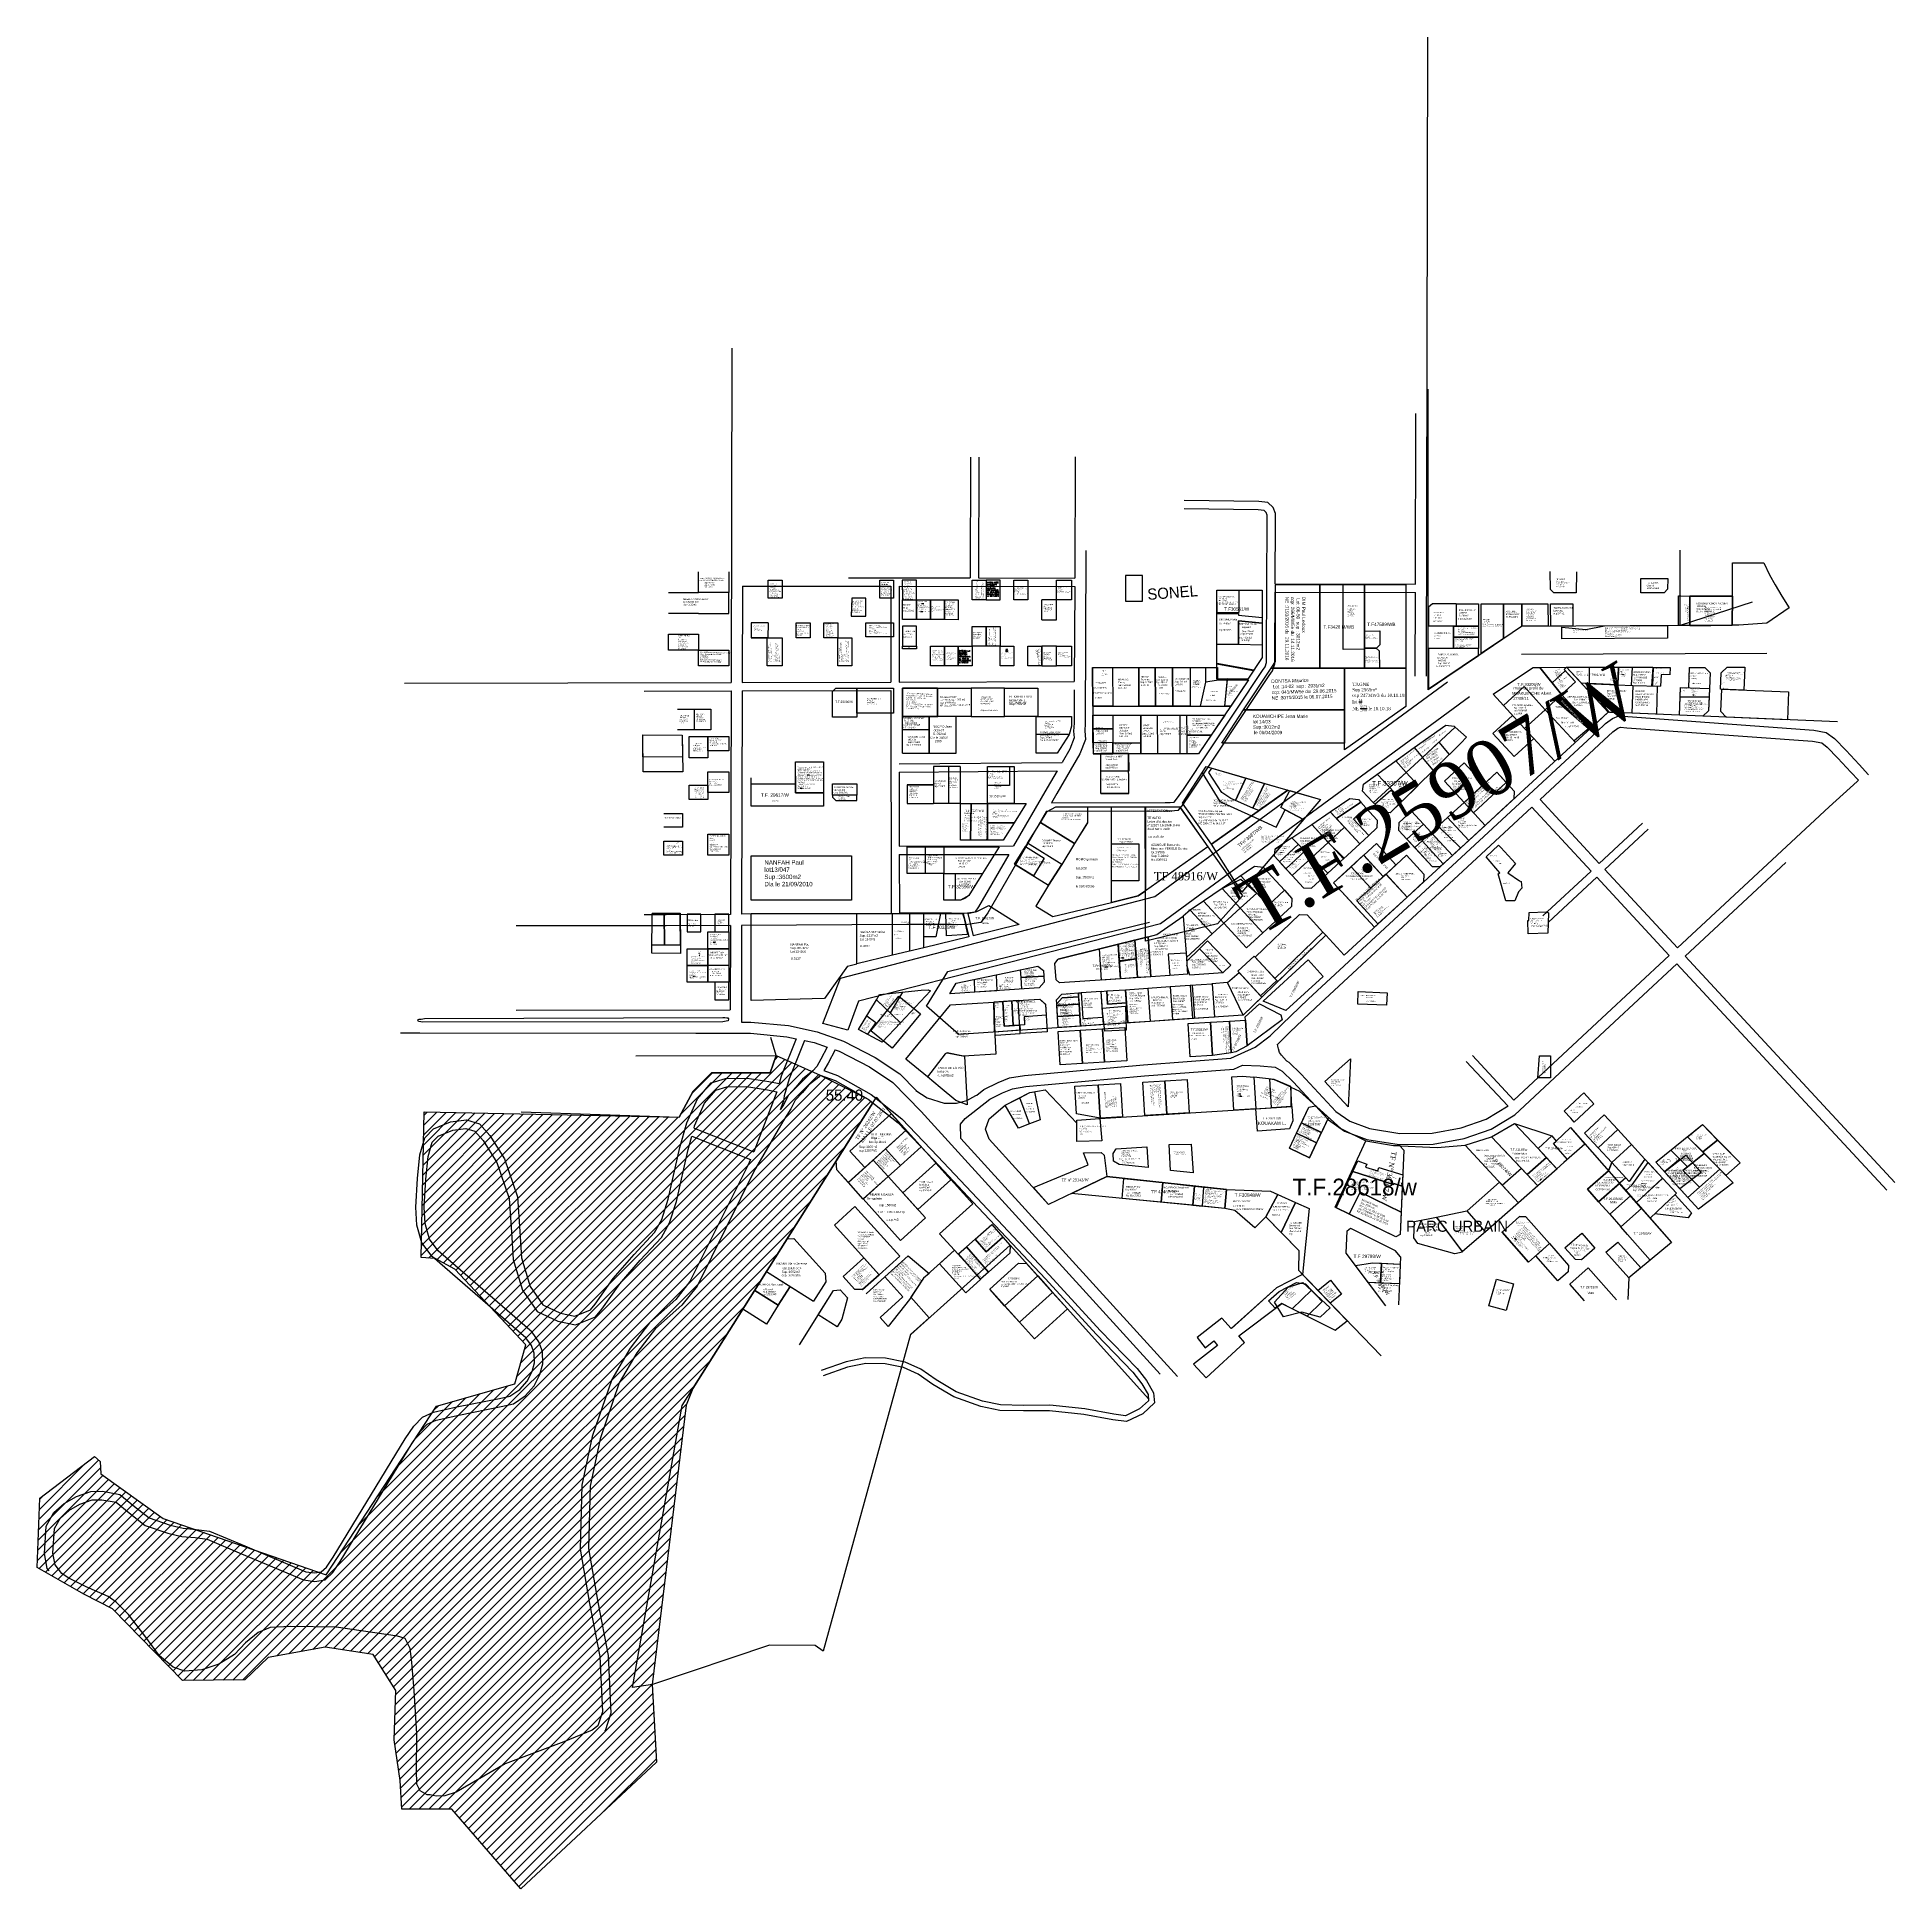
# Model space of a CAD drawing. Header units: millimetres. Extents: x 579832 to 917290, y 449831 to 1452191.
# Drawn here: x 915623 to 917290, y 1450528 to 1452191 of the extents above.
import ezdxf

# ---------------------------------------------------------------- set-up
doc = ezdxf.new("R2010")
doc.units = ezdxf.units.MM
doc.header["$LTSCALE"] = 10
for name, color, linetype in [('ECRITURE', 7, 'Continuous'), ('end maj 26 02 2021', 7, 'Continuous'), ('MAETUR', 2, 'Continuous'), ('MAJ AOUT 2021', 7, 'Continuous'), ('MAJ AVRIL 2021', 7, 'Continuous'), ('MAJ DEC 2021', 7, 'Continuous'), ('MAJ FER 2022', 7, 'Continuous'), ('MAJ JAN 2022', 1, 'Continuous'), ('MAJ JUILLET 06.07.2021', 7, 'Continuous'), ('MAJ JUILLET 2021', 7, 'Continuous'), ('MAJ JUIN 2021', 7, 'Continuous'), ('MAJ NOV 2021', 7, 'Continuous'), ('MAJ OCT 2021', 7, 'Continuous'), ('MAJ SEP 2021', 7, 'Continuous'), ('TITREFONCÉ', 3, 'Continuous')]:
    doc.layers.add(name, color=color, linetype=linetype)
doc.styles.add('RomanS', font='romans.shx')
doc.styles.add('Times 1.0', font='times.ttf', dxfattribs={"width": 0.99, "height": 1})
doc.styles.add('Times 1.5', font='times.ttf', dxfattribs={"width": 0.99, "height": 0.75})
doc.styles.add('Times 2.0', font='times.ttf', dxfattribs={"width": 0.99, "height": 1})

msp = doc.modelspace()

# ---------------------------------------------------------------- hatches: boundary and pattern name
at = {"layer": 'end maj 26 02 2021', "linetype": 'ByBlock'}
h = msp.add_hatch(dxfattribs=at)
h.set_pattern_fill('ANSI31', color=4, scale=50, style=0)
h.set_pattern_definition([(45, (0, 0), (-4.419417382, 4.419417382), [])])
h.paths.add_polyline_path([(916286.1, 1451276.8), (916325.5, 1451259), (916368.4, 1451237.5), (916372.7, 1451234.1), (916211.2, 1450977.8), (916205.2, 1450962.8), (916174.8, 1450711.8), (916178.7, 1450642.1), (916056.8, 1450528.4), (915995, 1450600), (915950, 1450600), (915948.6, 1450625.8), (915943.2, 1450662.1), (915944.5, 1450706.5), (915924.3, 1450738.8), (915881.2, 1450745.5), (915830, 1450736.1), (915809.2, 1450716), (915753.3, 1450715.6), (915690.3, 1450779.8), (915665.2, 1450792.8), (915660.5, 1450795.3), (915622.7, 1450817.1), (915625.1, 1450879.2), (915674.2, 1450916.7), (915679.2, 1450912.1), (915680, 1450901), (915735.9, 1450861), (915882.1, 1450810.3), (915981, 1450961.8), (916051.4, 1450982), (916061.4, 1451017), (915997.7, 1451084.9), (915980, 1451094.5), (915967.4, 1451095.2), (915970, 1451226), (916198.8, 1451221.4), (916211.4, 1451244.7), (916227.9, 1451261.1), (916280.5, 1451261.1)])

# ---------------------------------------------------------------- linework, layer by layer
at = {"color": 6}
for p, q in [((916524.4, 1451644.3), (916524.4, 1451626.5)), ((916524.4, 1451626.5), (916511.9, 1451626.5))]:
    msp.add_line(p, q, dxfattribs=at)
at = {"color": 2}
for p, q in [((916524.4, 1451644.3), (916524.4, 1451626.5)), ((916524.4, 1451626.5), (916511.9, 1451626.5))]:
    msp.add_line(p, q, dxfattribs=at)
at = {"color": 5, "flags": 128}
for points in [[(916461.9, 1451703.5), (916474.4, 1451703.5), (916474.4, 1451685.8), (916461.9, 1451685.8)], [(916277.9, 1451651.6), (916278.9, 1451651.6), (916291.4, 1451651.6), (916291.4, 1451626.6), (916277.9, 1451626.6)]]:
    msp.add_lwpolyline(points, close=True, dxfattribs=at)
at = {"color": 6, "flags": 128}
for points in [[(917095.9, 1451689.3), (917097.9, 1451689.3), (917105.9, 1451689.2), (917105.8, 1451662.7), (917095.8, 1451662.7)], [(916511.9, 1451644.3), (916524.4, 1451644.3), (916524.4, 1451626.5), (916511.9, 1451626.5)], [(917132.8, 1451174.6), (917144.8, 1451162.5), (917113.6, 1451138.6), (917104.1, 1451149.1)]]:
    msp.add_lwpolyline(points, close=True, dxfattribs=at)
at = {"color": 2, "flags": 128}
for points in [[(917095.9, 1451689.3), (917097.9, 1451689.3), (917105.9, 1451689.2), (917105.8, 1451662.7), (917095.8, 1451662.7)], [(916916.3, 1451652.2), (916916.3, 1451642.2), (916893.8, 1451642.2), (916893.8, 1451652.2)], [(916511.9, 1451644.3), (916524.4, 1451644.3), (916524.4, 1451626.5), (916511.9, 1451626.5)], [(916692.7, 1451307.6), (916692.7, 1451307.6), (916694.4, 1451279), (916677.5, 1451276.6), (916675.7, 1451306.6)]]:
    msp.add_lwpolyline(points, close=True, dxfattribs=at)
at = {"color": 150, "flags": 128}
msp.add_lwpolyline([(916938.8, 1451682.2), (916938.8, 1451651.1), (916918.8, 1451637.6), (916918.8, 1451682.1)], close=True, dxfattribs=at)
at = {"color": 7, "flags": 128}
for points in [[(916916.3, 1451652.2), (916916.3, 1451642.2), (916893.8, 1451642.2), (916893.8, 1451652.2)], [(916692.7, 1451307.6), (916692.7, 1451307.6), (916694.4, 1451279), (916677.5, 1451276.6), (916675.7, 1451306.6)]]:
    msp.add_lwpolyline(points, close=True, dxfattribs=at)
at = {"flags": 128}
for points in [[(916424.4, 1451644.3), (916436.9, 1451644.3), (916436.9, 1451626.5), (916424.4, 1451626.6)], [(916436.9, 1451644.3), (916449.4, 1451644.3), (916449.4, 1451626.5), (916436.9, 1451626.5)], [(916994.2, 1451622.1), (917003.3, 1451612.2), (916990.9, 1451600.8), (916982.4, 1451611.3)], [(916994.2, 1451622.1), (917003.3, 1451612.2), (916990.9, 1451600.8), (916982.4, 1451611.3)], [(916489.4, 1451325.2), (916490.7, 1451303.1), (916504.7, 1451303.9), (916504.9, 1451299.3), (916482, 1451297.7), (916481.2, 1451324.7)], [(916599.4, 1451320.9), (916600.1, 1451299.5), (916580.8, 1451298.5), (916578.5, 1451319.3)], [(916364.6, 1451095.1), (916378.3, 1451079.9), (916363.5, 1451066.5), (916356.4, 1451066.8), (916346, 1451078.3)], [(916404.5, 1451096.8), (916423.2, 1451081.1), (916418.3, 1451076.7), (916405.5, 1451057.6), (916386.6, 1451033.4), (916379.3, 1451041.5), (916399.8, 1451060), (916383.6, 1451077.9)]]:
    msp.add_lwpolyline(points, close=True, dxfattribs=at)
at = {"color": 150, "linetype": 'ByBlock', "lineweight": -3, "ltscale": 0.0014, "flags": 128}
msp.add_lwpolyline([(916537.7, 1451644.3), (916551, 1451644.3), (916550.9, 1451626.5), (916537.7, 1451626.5)], close=True, dxfattribs=at)
at = {"color": 6, "lineweight": 40, "flags": 128}
msp.add_lwpolyline([(916399.4, 1451606.5), (916430.9, 1451606.5), (916430.9, 1451581), (916423.4, 1451581), (916399.4, 1451581)], close=True, dxfattribs=at)
at = {"color": 6, "lineweight": 30, "flags": 128}
msp.add_lwpolyline([(916224.7, 1451519.3), (916224.7, 1451512.8), (916224.7, 1451506.6), (916208, 1451506.6), (916208, 1451519.3)], close=True, dxfattribs=at)
at = {"lineweight": 30, "flags": 128}
msp.add_lwpolyline([(916451.5, 1451503.1), (916461, 1451503.1), (916460.4, 1451470.1), (916451.5, 1451470.1)], close=True, dxfattribs=at)
at = {"flags": 128}
msp.add_lwpolyline([(916404.5, 1451096.8), (916423.2, 1451081.1)], dxfattribs=at)
at = {"layer": 'ECRITURE', "color": 150, "linetype": 'ByBlock', "lineweight": -3, "ltscale": 0.0014}
msp.add_line((916286.1, 1451276.8), (916281.1, 1451292.8), dxfattribs=at)
at = {"layer": 'end maj 26 02 2021', "color": 3}
for p, q in [((916871, 1451605), (916871, 1451875)), ((916980.8, 1451695.2), (916980.6, 1451711.3)), ((917004.1, 1451711.1), (917004, 1451692.2)), ((916983.8, 1451692.2), (916980.8, 1451695.2)), ((917004, 1451692.2), (916983.8, 1451692.2)), ((916955, 1451662), (916871, 1451605)), ((917150, 1451663), (916955, 1451662)), ((916336.4, 1451603.6), (916339.4, 1451606.6)), ((916336.4, 1451580.6), (916336.4, 1451603.6)), ((916339.4, 1451606.6), (916358.4, 1451606.6)), ((916358.4, 1451606.6), (916358.4, 1451580.6)), ((916490.9, 1451606.5), (916520.9, 1451606.5)), ((916490.9, 1451581), (916490.9, 1451606.5)), ((916520.9, 1451606.5), (916520.9, 1451581)), ((916358.4, 1451580.6), (916336.4, 1451580.6)), ((916495.4, 1451581), (916490.9, 1451581)), ((916495.4, 1451581), (916490.9, 1451581)), ((916519.4, 1451581), (916495.4, 1451581)), ((916519.4, 1451581), (916495.4, 1451581)), ((916520.9, 1451581), (916519.4, 1451581)), ((916865.9, 1451544.3), (916895.4, 1451571.5)), ((916895.4, 1451571.5), (916905.5, 1451562.6)), ((916813.2, 1451520.4), (916858.4, 1451553.2)), ((916900.5, 1451557.1), (916837.1, 1451494.7)), ((916858.4, 1451553.2), (916865.9, 1451544.4)), ((916905.5, 1451562.6), (916900.5, 1451557.1)), ((916475.5, 1451503.1), (916475.5, 1451536.1)), ((916475.5, 1451536.1), (916499.5, 1451536.1)), ((916499.5, 1451536.1), (916499.5, 1451503)), ((916263.5, 1451500.5), (916263.5, 1451526.1)), ((916263.5, 1451520.5), (916303.4, 1451520.5)), ((916303.4, 1451527.4), (916303.4, 1451512.5)), ((916328.4, 1451519), (916328.5, 1451500.5)), ((916812.3, 1451514.1), (916813.2, 1451520.4)), ((916845.4, 1451525.4), (916851.4, 1451530.9)), ((916303.4, 1451512.5), (916328.4, 1451512.5)), ((916830, 1451494.9), (916812.3, 1451514.1)), ((916328.5, 1451500.5), (916263.5, 1451500.5)), ((916837.1, 1451494.7), (916830, 1451494.9))]:
    msp.add_line(p, q, dxfattribs=at)
at = {"layer": 'end maj 26 02 2021', "ltscale": 0.0014}
for p, q in [((917097.2, 1451662.7), (917097.2, 1451730.5)), ((916216.4, 1451692.4), (916216.4, 1451711.1)), ((916243.4, 1451711.1), (916243.4, 1451692.4)), ((916243.4, 1451692.4), (916216.4, 1451692.4)), ((916524.4, 1451668), (916524.5, 1451685.8)), ((916537.7, 1451685.8), (916524.5, 1451685.8)), ((916537.7, 1451668), (916537.7, 1451685.8)), ((917105.8, 1451662.7), (917105.9, 1451689.2)), ((917144.1, 1451689), (917144, 1451663)), ((916681.5, 1451673.5), (916701, 1451673.5)), ((916681.5, 1451645.8), (916681.5, 1451673.5)), ((916701, 1451673.5), (916701, 1451672.1)), ((916701, 1451672.1), (916722, 1451670.1)), ((916722, 1451670.1), (916722, 1451665)), ((916874.9, 1451682.1), (916871.3, 1451679.1)), ((916871.3, 1451679.1), (916871.3, 1451662.1)), ((916896.3, 1451682.1), (916874.9, 1451682.1)), ((917161.9, 1451683.6), (917097.2, 1451662.7)), ((916524.4, 1451668), (916537.7, 1451668)), ((916722, 1451665), (916700.8, 1451666.9)), ((916700.8, 1451666.9), (916700.8, 1451645.8)), ((917144, 1451663), (917105.8, 1451662.7)), ((916700.8, 1451645.8), (916681.5, 1451645.8)), ((916611.4, 1451625.1), (916611.4, 1451625.1)), ((916611.4, 1451625.1), (916626.2, 1451625.1)), ((917041.9, 1451625.3), (917041.2, 1451609.6)), ((917041.2, 1451609.6), (917041.9, 1451625.3)), ((917041.9, 1451625.3), (917054.6, 1451625.3)), ((917054.7, 1451609), (917079.6, 1451608.2)), ((917076.6, 1451608.3), (917075.9, 1451583.3)), ((916197.4, 1451587.8), (916212.4, 1451587.8)), ((916212.4, 1451587.8), (916212.4, 1451569.1)), ((916212.4, 1451587.8), (916227.4, 1451587.8)), ((916227.4, 1451587.8), (916227.4, 1451581.6)), ((916212.4, 1451569.1), (916197.4, 1451569.1)), ((916227.4, 1451569.1), (916212.4, 1451569.1)), ((916227.4, 1451581.6), (916227.4, 1451569.1)), ((917075.9, 1451583.3), (917053.9, 1451584)), ((916224.7, 1451531.5), (916243.4, 1451531.5)), ((916224.7, 1451519.2), (916224.7, 1451531.5)), ((916224.7, 1451512.8), (916224.7, 1451519.2)), ((916243.4, 1451531.5), (916243.4, 1451512.8)), ((916403.5, 1451519.6), (916427.5, 1451519.6)), ((916427.5, 1451519.6), (916403.5, 1451519.6)), ((916403.5, 1451519.6), (916403.5, 1451503.1)), ((916836.7, 1451517.4), (916851.4, 1451530.9)), ((916862, 1451519.2), (916847.7, 1451505.1)), ((916851.4, 1451530.9), (916862, 1451519.2)), ((916243.4, 1451512.8), (916224.7, 1451512.8)), ((916403.5, 1451503.1), (916427.2, 1451503.1)), ((916847.7, 1451505.1), (916836.7, 1451517.4)), ((916263.5, 1451456.1), (916353.5, 1451456.1)), ((916263.5, 1451416.1), (916263.5, 1451456.1)), ((916353.5, 1451456.1), (916353.5, 1451416.1)), ((916199.7, 1451404.2), (916174.6, 1451404.3)), ((916199.9, 1451388.3), (916199.7, 1451404.2)), ((916353.5, 1451416.1), (916263.5, 1451416.1)), ((916224.7, 1451342.6), (916224.7, 1451357.6)), ((916243.5, 1451357.6), (916243.5, 1451342.6)), ((916231, 1451342.6), (916224.7, 1451342.6)), ((916464.4, 1451333.6), (916464, 1451345)), ((916483.3, 1451349), (916484, 1451334.9)), ((916484, 1451334.9), (916464.4, 1451333.6)), ((916577.7, 1451334.3), (916559.7, 1451333.1)), ((916559.7, 1451333.1), (916561.3, 1451309.8)), ((916579.2, 1451311.1), (916577.7, 1451334.3)), ((916561.3, 1451309.8), (916579.2, 1451311.1))]:
    msp.add_line(p, q, dxfattribs=at)
at = {"layer": 'end maj 26 02 2021'}
for p, q in [((917062, 1451692.2), (917062.1, 1451705.1)), ((917062.1, 1451705.1), (917086.1, 1451705)), ((917086.1, 1451705), (917086, 1451695.3)), ((916189.4, 1451692.4), (916216.4, 1451692.4)), ((916243.4, 1451692.4), (916216.4, 1451692.4)), ((916243.4, 1451673.6), (916243.4, 1451692.4)), ((916399.4, 1451668.1), (916399.4, 1451685.8)), ((916399.4, 1451685.8), (916411.9, 1451685.8)), ((916411.9, 1451685.8), (916411.9, 1451668.1)), ((917083, 1451692.2), (917062, 1451692.2)), ((917086, 1451695.3), (917083, 1451692.2)), ((916216.4, 1451673.6), (916189.4, 1451673.6)), ((916216.4, 1451673.6), (916243.4, 1451673.6)), ((916871.3, 1451662.1), (916871.3, 1451679.1)), ((916896.3, 1451682.1), (916896.3, 1451662.2)), ((916896.3, 1451682.1), (916916.3, 1451682.1)), ((916916.3, 1451682.1), (916916.3, 1451662.2)), ((916938.8, 1451682.2), (916955.3, 1451682.2)), ((916938.8, 1451651.1), (916938.8, 1451682.2)), ((916955.3, 1451682.2), (916955.3, 1451662.2)), ((916278.9, 1451665.1), (916263.4, 1451665.1)), ((916263.4, 1451665.1), (916263.4, 1451651.6)), ((916278.9, 1451665.1), (916278.4, 1451651.6)), ((916411.9, 1451668.1), (916399.4, 1451668.1)), ((916399.4, 1451662.1), (916399.4, 1451644.3)), ((916411.9, 1451662.1), (916399.4, 1451662.1)), ((916411.9, 1451644.3), (916411.9, 1451662.1)), ((916461.9, 1451644.3), (916461.9, 1451662)), ((916461.9, 1451662), (916474.4, 1451662)), ((916474.4, 1451662), (916474.4, 1451644.3)), ((916896.3, 1451662.2), (916871.3, 1451662.1)), ((916893.8, 1451662.1), (916893.8, 1451642.2)), ((916916.3, 1451662.2), (916896.3, 1451662.2)), ((916278.4, 1451651.6), (916263.4, 1451651.6)), ((916263.4, 1451651.6), (916277.9, 1451651.6)), ((916399.4, 1451644.3), (916411.9, 1451644.3)), ((916399.4, 1451644.3), (916411.9, 1451644.3)), ((916399.4, 1451641.8), (916399.4, 1451644.3)), ((916411.9, 1451641.8), (916399.4, 1451641.8)), ((916411.9, 1451644.3), (916411.9, 1451641.8)), ((916474.4, 1451644.3), (916461.9, 1451644.3)), ((916524.4, 1451626.5), (916524.4, 1451644.3)), ((916537.7, 1451644.3), (916524.4, 1451644.3)), ((916537.7, 1451626.5), (916537.7, 1451644.3)), ((916893.8, 1451642.2), (916871.3, 1451642.1)), ((916955, 1451637), (917175, 1451638)), ((916524.4, 1451626.5), (916537.7, 1451626.5)), ((916570, 1451625), (916682, 1451625)), ((916570, 1451625), (916570.4, 1451547.5)), ((916587.8, 1451625), (916588, 1451590.2)), ((916611.4, 1451625), (916611.5, 1451590.2)), ((916626.2, 1451625), (916626.4, 1451590.2)), ((916641.8, 1451625), (916642, 1451590.2)), ((916657.4, 1451625), (916657.5, 1451590.2)), ((916681.5, 1451629.1), (916714.8, 1451623.1)), ((916681.5, 1451628), (916681.5, 1451629.1)), ((916714.2, 1451622.2), (916681.5, 1451628)), ((916682, 1451625), (916682, 1451614)), ((916714.8, 1451623.1), (916714.2, 1451622.2)), ((916950.4, 1451615.2), (916965.4, 1451625.1)), ((916965.4, 1451625.1), (916971.4, 1451625.2)), ((916971.4, 1451625.2), (916990.8, 1451600.8)), ((916993.1, 1451623.2), (916995.3, 1451625.3)), ((917003.2, 1451612.2), (916993.1, 1451623.2)), ((916995.3, 1451625.3), (917032.6, 1451584.9)), ((917053.6, 1451609), (917054.6, 1451625.3)), ((917054.6, 1451625.3), (917072.6, 1451625.3)), ((917072.6, 1451625.3), (917071.6, 1451608.5)), ((917072.6, 1451608.4), (917073.3, 1451625.1)), ((917073.3, 1451625.1), (917088.3, 1451625.1)), ((917080.1, 1451618.4), (917079.6, 1451608.2)), ((917088.1, 1451618.7), (917080.1, 1451618.4)), ((917088.3, 1451625.1), (917088.1, 1451618.4)), ((917105.4, 1451625.2), (917104.6, 1451606.9)), ((917105.4, 1451625.2), (917119.4, 1451625.2)), ((917119.4, 1451625.2), (917124.2, 1451620.2)), ((917124.2, 1451620.2), (917123.6, 1451606.1)), ((917133.6, 1451605.7), (917134.2, 1451620.3)), ((917134.2, 1451620.3), (917139.4, 1451625.3)), ((917139.4, 1451625.3), (917155.4, 1451625.3)), ((916490.9, 1451581), (916490.9, 1451606.5)), ((916490.9, 1451606.5), (916520.9, 1451606.5)), ((916520.9, 1451606.5), (916520.9, 1451581)), ((916710, 1451614), (916665, 1451547.5)), ((916682, 1451614), (916710, 1451614)), ((916929.3, 1451601.2), (916950.4, 1451615.2)), ((916938.8, 1451590.9), (916957.2, 1451607.9)), ((916957.2, 1451607.9), (916976.1, 1451587.2)), ((916990.8, 1451600.7), (917003.2, 1451612.2)), ((917012.7, 1451610.7), (917054.7, 1451609)), ((917033.9, 1451584.8), (917012.7, 1451610.7)), ((917054.7, 1451609), (917053.9, 1451584)), ((917096.6, 1451582.2), (917097.6, 1451607.2)), ((917097.6, 1451607.2), (917123.6, 1451606.1)), ((917123.6, 1451606.1), (917122.8, 1451586.1)), ((917154.5, 1451604.8), (917133.6, 1451605.7)), ((916570.2, 1451590.2), (916691.2, 1451590.2)), ((916570.2, 1451590.2), (916693.9, 1451590.2)), ((916685.8, 1451557), (916705.5, 1451587)), ((916705.5, 1451587), (916796, 1451587.1)), ((916796, 1451587.1), (916796, 1451557.1)), ((916957.7, 1451570.3), (916929.3, 1451601.2)), ((916976.1, 1451587.2), (916957.7, 1451570.3)), ((916990.8, 1451600.8), (916976.1, 1451587.2)), ((916976.1, 1451587.2), (917003.2, 1451557.8)), ((917017.9, 1451571.3), (916990.8, 1451600.7)), ((917122.8, 1451586.1), (917117.5, 1451581.3)), ((916399.4, 1451581), (916423.4, 1451581)), ((916399.4, 1451548), (916399.4, 1451581)), ((916423.4, 1451548), (916423.4, 1451581)), ((916520.9, 1451581), (916519.4, 1451581)), ((916519.4, 1451548), (916519.4, 1451581)), ((916519.4, 1451581), (916520.9, 1451581)), ((916520.9, 1451581), (916551, 1451581)), ((916550.9, 1451572.4), (916548.8, 1451565)), ((916551, 1451581), (916550.9, 1451572.4)), ((916570.2, 1451582.2), (916688.5, 1451582.2)), ((916570.2, 1451582.2), (916570.4, 1451547.5)), ((916588, 1451582.2), (916588.2, 1451547.6)), ((916588, 1451582.2), (916588.2, 1451547.5)), ((916613.1, 1451582.2), (916613.3, 1451547.5)), ((916627.9, 1451582.2), (916628.1, 1451547.5)), ((917032.6, 1451584.9), (916795.6, 1451366.9)), ((916858.4, 1451553.2), (916887.1, 1451573.3)), ((916887.1, 1451573.3), (916894.5, 1451572.5)), ((916894.5, 1451572.5), (916895.4, 1451571.5)), ((916929.2, 1451565.9), (916946.9, 1451582.1)), ((916957.7, 1451570.3), (916984.8, 1451540.9)), ((917017.3, 1451572), (917002.1, 1451559.1)), ((917032.6, 1451584.9), (917017.9, 1451571.3)), ((917238.4, 1451576.3), (917032.6, 1451584.9)), ((917053.9, 1451584), (917033.9, 1451584.8)), ((916548.8, 1451565), (916538.3, 1451548)), ((916570.3, 1451557.5), (916570.4, 1451547.5)), ((916588.1, 1451557.5), (916613.3, 1451557.5)), ((916588.2, 1451547.5), (916588.1, 1451557.5)), ((916613.3, 1451557.5), (916613.3, 1451547.5)), ((916796, 1451557.1), (916685.8, 1451557)), ((916842.1, 1451541.3), (916858.4, 1451553.2)), ((916842.1, 1451541.3), (916858.4, 1451553.2)), ((916842.1, 1451541.3), (916858.4, 1451553.2)), ((916842.1, 1451541.3), (916858.4, 1451553.2)), ((916858.4, 1451553.2), (916866, 1451544.3)), ((916858.4, 1451553.2), (916866, 1451544.3)), ((916858.4, 1451553.2), (916866, 1451544.3)), ((916858.4, 1451553.2), (916866, 1451544.3)), ((916865.9, 1451544.4), (916880.6, 1451557.9)), ((916880.6, 1451557.9), (916889.9, 1451547)), ((916948.2, 1451545.2), (916929.2, 1451565.9)), ((916965.9, 1451561.4), (916948.2, 1451545.2)), ((916399.4, 1451548), (916423.4, 1451548)), ((916451.2, 1451536.1), (916427.2, 1451536.1)), ((916427.2, 1451536.1), (916427.2, 1451503.1)), ((916451.2, 1451536.1), (916451.2, 1451503.1)), ((916538.3, 1451548), (916519.4, 1451548)), ((916570.4, 1451547.5), (916588.2, 1451547.6)), ((916577, 1451547.5), (916570.4, 1451547.5)), ((916665, 1451547.5), (916577, 1451547.5)), ((916577.4, 1451512), (916577.4, 1451548)), ((916613.3, 1451547.5), (916588.2, 1451547.5)), ((916602.4, 1451512), (916602.3, 1451548)), ((916650.5, 1451503.3), (916672, 1451536.1)), ((916672, 1451536.1), (916745.1, 1451514.9)), ((916851.4, 1451530.9), (916842.1, 1451541.3)), ((916851.4, 1451530.9), (916842.1, 1451541.3)), ((916851.4, 1451530.9), (916842.1, 1451541.3)), ((916851.4, 1451530.9), (916842.1, 1451541.3)), ((916866, 1451544.3), (916851.4, 1451530.9)), ((916866, 1451544.3), (916851.4, 1451530.9)), ((916866, 1451544.3), (916851.4, 1451530.9)), ((916866, 1451544.3), (916851.4, 1451530.9)), ((916875.7, 1451532.9), (916865.9, 1451544.4)), ((916889.9, 1451547), (916875.7, 1451532.9)), ((916885.7, 1451523.1), (916903.4, 1451539.4)), ((916903.4, 1451539.4), (916921, 1451520.3)), ((916336.4, 1451520.5), (916358.4, 1451520.5)), ((916336.4, 1451510.5), (916336.4, 1451520.5)), ((916358.4, 1451520.5), (916358.4, 1451510.5)), ((916825.4, 1451529.2), (916836.6, 1451517.3)), ((916903.3, 1451503.9), (916885.7, 1451523.1)), ((916921, 1451520.3), (916918, 1451517.5)), ((916358.4, 1451510.5), (916336.4, 1451510.5)), ((916336.4, 1451510.5), (916336.4, 1451508.5)), ((916336.4, 1451508.5), (916339.4, 1451505.5)), ((916339.4, 1451505.5), (916358.4, 1451505.5)), ((916358.4, 1451505.5), (916358.4, 1451510.5)), ((916451.2, 1451503.1), (916427.2, 1451503.1)), ((916499.5, 1451503), (916475.5, 1451503.1)), ((916602.4, 1451512), (916577.4, 1451512)), ((916577.4, 1451512), (916602.4, 1451512)), ((916676.6, 1451466.4), (916650.5, 1451503.3)), ((916745.1, 1451514.9), (916676.6, 1451466.4)), ((916836.6, 1451517.3), (916821.9, 1451503.7)), ((916918, 1451517.5), (916903.3, 1451503.9)), ((916185.2, 1451494.1), (916202, 1451494.1)), ((916202, 1451494.1), (916202, 1451481.6)), ((916511.6, 1451467.3), (916523.2, 1451486)), ((916523.2, 1451486), (916553.8, 1451467)), ((916565.4, 1451485.7), (916553.8, 1451467)), ((916565.4, 1451500), (916587, 1451500)), ((916565.4, 1451500), (916565.4, 1451485.7)), ((916587, 1451414.2), (916587, 1451500)), ((916587, 1451500), (916617.3, 1451500)), ((916587, 1451414.2), (916587, 1451500)), ((916587, 1451500), (916617.3, 1451500)), ((916587, 1451414.2), (916587, 1451500)), ((916617.3, 1451424.4), (916617.2, 1451500)), ((916617.2, 1451500), (916647.3, 1451500)), ((916647.3, 1451500), (916648.3, 1451500)), ((916647.9, 1451500), (916648.3, 1451500)), ((916648.3, 1451500), (916673.3, 1451464.1)), ((916648.3, 1451500), (916673.3, 1451464.1)), ((916766.6, 1451484.2), (916783.3, 1451495.5)), ((916783.3, 1451495.5), (916809.7, 1451466.8)), ((916804.2, 1451489), (916815.3, 1451499.1)), ((916817.8, 1451474.3), (916804.2, 1451489)), ((916815.3, 1451499.1), (916825.4, 1451488.1)), ((916825.4, 1451488.1), (916825.1, 1451481)), ((916202, 1451481.6), (916185.2, 1451481.6)), ((916748.8, 1451472.1), (916733.8, 1451462.1)), ((916748.8, 1451472.1), (916766.6, 1451484.2)), ((916766.7, 1451454.5), (916748.8, 1451472.1)), ((916795, 1451453.3), (916766.6, 1451484.2)), ((916766.6, 1451484.2), (916781.4, 1451468)), ((916825.1, 1451481), (916817.8, 1451474.3)), ((916852, 1451471), (916874.7, 1451446.4)), ((916865.7, 1451469.4), (916859.1, 1451463.4)), ((916865.7, 1451469.4), (916873.8, 1451476.9)), ((916884.7, 1451448.8), (916865.7, 1451469.4)), ((916873.8, 1451476.9), (916892.8, 1451456.3)), ((916403.5, 1451464.1), (916436.5, 1451464.1)), ((916403.5, 1451440.1), (916403.5, 1451464.1)), ((916420.1, 1451464.1), (916436.5, 1451464.1)), ((916420.1, 1451440.1), (916420.1, 1451464.1)), ((916436.5, 1451464.1), (916436.5, 1451440.1)), ((916436.5, 1451464.1), (916486, 1451464)), ((916436.5, 1451464.1), (916436.5, 1451440.1)), ((916486, 1451464), (916471.1, 1451440.1)), ((916542.2, 1451448.3), (916511.6, 1451467.3)), ((916553.8, 1451467), (916542.2, 1451448.3)), ((916553.8, 1451467), (916542.2, 1451448.3)), ((916673.3, 1451464.1), (916617.3, 1451424.4)), ((916673.3, 1451464.1), (916617.3, 1451424.4)), ((916733.1, 1451455.6), (916733.8, 1451462.1)), ((916749.1, 1451438.2), (916733.1, 1451455.6)), ((916733.8, 1451462.1), (916741.9, 1451467.5)), ((916766.7, 1451454.5), (916749.1, 1451438.2)), ((916766.7, 1451454.5), (916781.4, 1451468)), ((916781.4, 1451468), (916766.7, 1451454.5)), ((916781, 1451440.4), (916766.7, 1451454.5)), ((916795.7, 1451454), (916781, 1451440.4)), ((916781.4, 1451468), (916795.7, 1451454)), ((916809.7, 1451466.8), (916795, 1451453.3)), ((916833.3, 1451439.6), (916851.7, 1451456.6)), ((916892.8, 1451456.3), (916884.7, 1451448.8)), ((916923.1, 1451455.2), (916934.3, 1451465.6)), ((916935.3, 1451440.8), (916923.1, 1451455.2)), ((916934.3, 1451465.6), (916936.2, 1451463.4)), ((916936.2, 1451463.4), (916949.4, 1451449.2)), ((916436.5, 1451440.1), (916403.5, 1451440.1)), ((916436.5, 1451440.1), (916420.1, 1451440.1)), ((916436.5, 1451440.1), (916471.1, 1451440.1)), ((916436.5, 1451416.1), (916436.5, 1451440.1)), ((916447, 1451440.1), (916471.1, 1451440.1)), ((916447, 1451416.1), (916447, 1451440.1)), ((916471.1, 1451440.1), (916458.8, 1451420.3)), ((916542.2, 1451448.3), (916530.5, 1451429.6)), ((916715.4, 1451446.4), (916686.3, 1451426.7)), ((916686.3, 1451426.7), (916703, 1451435)), ((916703, 1451438), (916727.4, 1451411.5)), ((916703, 1451435), (916717.2, 1451422.5)), ((916723.2, 1451445.6), (916715.4, 1451446.4)), ((916742.1, 1451425), (916723.2, 1451445.6)), ((916760.4, 1451448.7), (916749.1, 1451438.2)), ((916749.1, 1451438.2), (916759.2, 1451427.2)), ((916766.3, 1451426.9), (916781, 1451440.4)), ((916852.3, 1451419), (916833.3, 1451439.6)), ((916867.3, 1451439.6), (916867, 1451432.6)), ((916874.7, 1451446.4), (916881.7, 1451446.1)), ((916881.7, 1451446.1), (916884.7, 1451448.8)), ((916933.9, 1451439.7), (916935.3, 1451440.8)), ((916940.7, 1451415.5), (916933.9, 1451439.7)), ((916949.4, 1451449.2), (916942.6, 1451440.6)), ((916942.6, 1451440.6), (916953.1, 1451433.6)), ((916458.8, 1451420.3), (916451.4, 1451416.1)), ((916458.8, 1451420.3), (916455.2, 1451417.8)), ((916530.5, 1451429.6), (916518.9, 1451410.9)), ((916587, 1451414.2), (916611, 1451420)), ((916611, 1451420), (916617.3, 1451424.4)), ((916686.3, 1451426.7), (916722.8, 1451386.9)), ((916727.4, 1451411.5), (916742.1, 1451425)), ((916742.1, 1451425), (916748.9, 1451417.7)), ((916759.2, 1451427.2), (916766.3, 1451426.9)), ((916867, 1451432.6), (916852.3, 1451419)), ((916952.3, 1451423.7), (916949, 1451415.6)), ((916955.3, 1451426.8), (916952.3, 1451423.7)), ((916953.1, 1451433.6), (916954.7, 1451433)), ((916954.7, 1451433), (916955.3, 1451426.8)), ((916243.5, 1451403.6), (916231, 1451403.6)), ((916231, 1451403.6), (916231, 1451387.6)), ((916243.5, 1451387.6), (916243.5, 1451403.6)), ((916263.5, 1451326), (916263.5, 1451404.1)), ((916263.5, 1451404.1), (916358.5, 1451404.1)), ((916358.5, 1451359.1), (916358.5, 1451404.1)), ((916358.5, 1451404.1), (916390.5, 1451404.1)), ((916390.5, 1451366.8), (916390.5, 1451404.1)), ((916390.5, 1451404.1), (916418.5, 1451404.1)), ((916390.5, 1451404.1), (916405.5, 1451404.1)), ((916390.5, 1451366.8), (916390.5, 1451404.1)), ((916405.5, 1451404.1), (916405.5, 1451370.6)), ((916418.5, 1451373.5), (916418.5, 1451404.1)), ((916418.5, 1451404.1), (916453.9, 1451404.1)), ((916433.5, 1451404.1), (916429.2, 1451383.1)), ((916447, 1451416.1), (916436.5, 1451416.1)), ((916451.4, 1451416.1), (916447, 1451416.1)), ((916455.2, 1451417.8), (916451.4, 1451416.1)), ((916453.9, 1451404.1), (916458.8, 1451383.3)), ((916458, 1451404.2), (916466.2, 1451405.9)), ((916458, 1451404.2), (916462.7, 1451384.2)), ((916466.2, 1451405.9), (916476.7, 1451411.3)), ((916476.7, 1451411.3), (916504.2, 1451394.2)), ((916518.9, 1451410.9), (916534.2, 1451401.5)), ((916534.2, 1451401.5), (916587, 1451414.2)), ((916627.5, 1451385.2), (916651.3, 1451401.9)), ((916657.6, 1451407.3), (916651.3, 1451401.9)), ((916651.3, 1451401.9), (916653.9, 1451368.7)), ((916651.3, 1451401.9), (916654.2, 1451364.6)), ((916669.5, 1451415.3), (916657.6, 1451407.3)), ((916657.6, 1451407.3), (916677.3, 1451385.8)), ((916702.5, 1451409), (916687.8, 1451395.4)), ((916715.8, 1451365.1), (916755.5, 1451403.2)), ((916748.6, 1451410.6), (916722.8, 1451386.9)), ((916737.6, 1451400.5), (916727.4, 1451411.5)), ((916748.9, 1451417.7), (916748.6, 1451410.6)), ((916755.5, 1451403.2), (916762.4, 1451403)), ((916762.4, 1451403), (916776.7, 1451387.5)), ((916949, 1451415.6), (916940.7, 1451415.5)), ((916231, 1451387.6), (916243.5, 1451387.6)), ((916440, 1451352), (916621, 1451396.3)), ((916504.2, 1451394.2), (916462.7, 1451384.2)), ((916619.7, 1451383.3), (916627.5, 1451385.2)), ((916654.2, 1451364.6), (916677.3, 1451385.8)), ((916677.3, 1451385.8), (916687.8, 1451395.4)), ((916687.8, 1451395.4), (916708.1, 1451373.4)), ((916708.1, 1451373.4), (916722.8, 1451386.9)), ((916737.6, 1451400.5), (916722.8, 1451386.9)), ((916776.7, 1451387.5), (916733.4, 1451345.9)), ((916224.7, 1451372.6), (916243.5, 1451372.6)), ((916224.7, 1451357.6), (916224.7, 1451372.6)), ((916243.5, 1451372.6), (916243.5, 1451357.6)), ((916418.5, 1451373.5), (916390.5, 1451366.8)), ((916458.8, 1451383.3), (916418.5, 1451373.5)), ((916429.2, 1451383.1), (916418.5, 1451383.1)), ((916619.7, 1451383.3), (916539.2, 1451363.1)), ((916619.7, 1451383.3), (916622.2, 1451347.4)), ((916622.2, 1451347.4), (916619.7, 1451383.3)), ((916653.9, 1451368.7), (916637.9, 1451367.6)), ((916653.9, 1451368.7), (916655.1, 1451349.6)), ((916654.4, 1451361.4), (916666, 1451372.6)), ((916666, 1451372.6), (916673.2, 1451379.5)), ((916686.8, 1451351), (916666, 1451372.6)), ((916673.2, 1451379.5), (916694, 1451357.9)), ((916779.4, 1451384.6), (916705, 1451313)), ((916795.6, 1451366.9), (916779.4, 1451384.6)), ((916243.5, 1451357.6), (916224.7, 1451357.6)), ((916350, 1451357), (916329.5, 1451328)), ((916350, 1451357), (916358.5, 1451359.1)), ((916390.5, 1451366.8), (916358.5, 1451359.1)), ((916421, 1451321), (916440, 1451352)), ((916447.6, 1451341.5), (916520.9, 1451356.9)), ((916505.8, 1451346.6), (916505.4, 1451353.6)), ((916520.9, 1451356.9), (916526, 1451352.9)), ((916526, 1451352.9), (916526.3, 1451347.9)), ((916536.2, 1451359.4), (916539.2, 1451363.1)), ((916537.2, 1451344.6), (916536.2, 1451359.4)), ((916637.9, 1451367.6), (916639.2, 1451348.6)), ((916657.1, 1451348.9), (916654.6, 1451357.7)), ((916694, 1451357.9), (916686.8, 1451351)), ((916700.2, 1451352.5), (916714.9, 1451366)), ((916720.5, 1451330.4), (916700.2, 1451352.5)), ((916714.9, 1451366), (916735.2, 1451343.9)), ((916733.4, 1451345.9), (916715.8, 1451365.1)), ((916243.5, 1451342.6), (916231, 1451342.6)), ((916231, 1451342.6), (916231, 1451326.6)), ((916243.5, 1451326.6), (916243.5, 1451342.6)), ((916441.9, 1451332.2), (916447.6, 1451341.5)), ((916521.9, 1451337.3), (916441.9, 1451332.2)), ((916526.3, 1451347.9), (916505.8, 1451346.6)), ((916505.8, 1451346.6), (916526.3, 1451347.8)), ((916506.5, 1451336.3), (916505.8, 1451346.6)), ((916526.6, 1451342.6), (916521.9, 1451337.3)), ((916526.3, 1451347.8), (916526.6, 1451342.6)), ((916540.4, 1451341.8), (916537.2, 1451344.6)), ((916622.2, 1451347.4), (916540.4, 1451341.8)), ((916582.6, 1451334.7), (916599.6, 1451335.8)), ((916599.6, 1451335.8), (916619.5, 1451337.2)), ((916599.6, 1451335.8), (916600.4, 1451324.1)), ((916601.7, 1451305.9), (916599.6, 1451335.8)), ((916619.5, 1451337.2), (916639.5, 1451338.6)), ((916619.5, 1451337.2), (916621.6, 1451307.3)), ((916639.2, 1451348.6), (916622.2, 1451347.4)), ((916655.1, 1451349.6), (916639.2, 1451348.6)), ((916639.5, 1451338.6), (916657.4, 1451339.8)), ((916639.5, 1451338.6), (916641.6, 1451308.6)), ((916686.8, 1451351), (916657.1, 1451348.9)), ((916657.4, 1451339.8), (916677.4, 1451341.1)), ((916657.4, 1451339.8), (916659.5, 1451309.9)), ((916659.4, 1451339.9), (916661.5, 1451310)), ((916691, 1451342.1), (916677, 1451341.1)), ((916677.4, 1451341.1), (916679.5, 1451311.2)), ((916686.8, 1451351), (916686.8, 1451351)), ((916691, 1451342.1), (916701.4, 1451351.2)), ((916705, 1451313), (916691, 1451342.1)), ((916701.4, 1451351.2), (916721.7, 1451329.1)), ((916735.2, 1451343.9), (916720.5, 1451330.4)), ((916231, 1451326.6), (916243.5, 1451326.6)), ((916329.5, 1451328), (916263.5, 1451326)), ((916450, 1451295.5), (916421, 1451321)), ((916442.4, 1451322.2), (916481.2, 1451324.7)), ((916481.2, 1451324.7), (916482.1, 1451294.8)), ((916481.2, 1451324.7), (916482.1, 1451294.8)), ((916503.3, 1451326.1), (916481.3, 1451324.7)), ((916503.3, 1451326.1), (916522.5, 1451327.3)), ((916505.1, 1451296.3), (916503.3, 1451326.1)), ((916522.5, 1451327.3), (916527.8, 1451322.6)), ((916527.8, 1451322.6), (916529.2, 1451297.8)), ((916583.4, 1451322.9), (916582.6, 1451334.7)), ((916600.4, 1451324.1), (916583.4, 1451322.9)), ((916721.7, 1451329.1), (916705, 1451313)), ((916705, 1451313), (916450, 1451295.5)), ((916621.6, 1451307.3), (916601.7, 1451305.9)), ((916641.6, 1451308.6), (916621.6, 1451307.3)), ((916659.5, 1451309.9), (916641.6, 1451308.6)), ((916655.8, 1451305.3), (916675.7, 1451306.6)), ((916679.5, 1451311.2), (916659.5, 1451309.9)), ((916692.7, 1451307.6), (916707.2, 1451308.5)), ((916694.4, 1451279), (916692.7, 1451307.6)), ((916707.2, 1451308.5), (916708.6, 1451285.4)), ((916483.1, 1451294.9), (916505.1, 1451296.3)), ((916529.2, 1451297.8), (916505.1, 1451296.3)), ((916708.6, 1451285.4), (916698.5, 1451280)), ((916439.4, 1451279.1), (916437.6, 1451278.3)), ((916698.5, 1451280), (916694.4, 1451279))]:
    msp.add_line(p, q, dxfattribs=at)
at = {"layer": 'end maj 26 02 2021', "color": 3, "ltscale": 0.0014}
for p, q in [((916436.9, 1451668.1), (916436.9, 1451685.8)), ((916436.9, 1451685.8), (916449.4, 1451685.8)), ((916449.4, 1451685.8), (916449.4, 1451668)), ((916449.4, 1451668), (916436.9, 1451668.1)), ((916224.7, 1451563), (916243.4, 1451563)), ((916224.7, 1451550.3), (916224.7, 1451563)), ((916243.4, 1451563), (916243.4, 1451550.3)), ((916243.4, 1451550.3), (916224.7, 1451550.3))]:
    msp.add_line(p, q, dxfattribs=at)
at = {"layer": 'end maj 26 02 2021', "color": 0}
msp.add_line((916570, 1451625), (916570.2, 1451590.2), dxfattribs=at)
at = {"layer": 'end maj 26 02 2021', "color": 5}
for p, q in [((916430.9, 1451581), (916423.4, 1451581)), ((916423.4, 1451581), (916423.4, 1451548)), ((916447.4, 1451581), (916430.9, 1451581)), ((916447.4, 1451548), (916447.4, 1451581)), ((916588, 1451582.2), (916613.1, 1451582.2)), ((916613.1, 1451582.2), (916613.3, 1451547.5)), ((916423.4, 1451548), (916447.4, 1451548))]:
    msp.add_line(p, q, dxfattribs=at)
at = {"layer": 'end maj 26 02 2021', "linetype": 'ByBlock', "ltscale": 0.0014}
for p, q in [((916859.1, 1451463.4), (916852, 1451471)), ((916770, 1451231.5), (916774.1, 1451227.8)), ((916753, 1451207.1), (916757.4, 1451216.2)), ((916771, 1451198.4), (916753, 1451207.1)), ((916757.4, 1451216.2), (916775.2, 1451207.5)), ((916775.2, 1451207.5), (916771, 1451198.4)), ((917103.9, 1451203.8), (917118.7, 1451188.8)), ((917088.9, 1451191.7), (917097, 1451183.5)), ((917099.8, 1451173.4), (917118.7, 1451188.8)), ((917118.7, 1451188.8), (917103.8, 1451176.7)), ((917117.5, 1451190.1), (917130.8, 1451200.8)), ((917132.8, 1451174.6), (917117.5, 1451190.1)), ((917118.7, 1451188.8), (917132.8, 1451174.6)), ((917130.8, 1451200.8), (917151.2, 1451180.4)), ((917035.8, 1451180.6), (917048.5, 1451166.9)), ((917104.1, 1451149.1), (917083.1, 1451172.3)), ((917103.8, 1451176.7), (917099.8, 1451173.4)), ((917114.6, 1451158.4), (917099.8, 1451173.4)), ((917099.8, 1451173.4), (917114.6, 1451158.4)), ((917132.8, 1451174.6), (917114.6, 1451158.4)), ((917138.4, 1451169), (917132.8, 1451174.6)), ((917138.4, 1451169), (917132.8, 1451174.6)), ((917151.2, 1451180.4), (917138.4, 1451169)), ((916551, 1451152.9), (916582.7, 1451167.9)), ((916688.7, 1451139.3), (916551, 1451152.9)), ((916582.7, 1451167.9), (916690.1, 1451156.4)), ((916690.1, 1451156.4), (916688.7, 1451139.3)), ((916714, 1451155.4), (916729.5, 1451154.8)), ((917114.6, 1451158.4), (917104.1, 1451149.1)), ((917024.1, 1451145.4), (917024.1, 1451145.4)), ((916366.8, 1451062.8), (916383.6, 1451077.9)), ((916383.6, 1451077.9), (916399.8, 1451060)), ((916694.5, 1451031.5), (916735.1, 1451068.2)), ((916256, 1451048.9), (916266.7, 1451065.8)), ((916266.7, 1451065.8), (916287.8, 1451052.5))]:
    msp.add_line(p, q, dxfattribs=at)
at = {"layer": 'end maj 26 02 2021', "color": 1}
msp.add_line((916704, 1451423.4), (916676.6, 1451466.4), dxfattribs=at)
at = {"layer": 'end maj 26 02 2021', "color": 7}
for p, q in [((916851.7, 1451456.6), (916867.3, 1451439.6)), ((916717.3, 1451422.5), (916702.5, 1451409))]:
    msp.add_line(p, q, dxfattribs=at)
at = {"layer": 'end maj 26 02 2021', "linetype": 'ByBlock'}
for p, q in [((916402.4, 1451273.3), (916442.4, 1451322.2)), ((916657.6, 1451275.4), (916655.8, 1451305.3)), ((916675.7, 1451306.6), (916677.5, 1451276.6)), ((916482.1, 1451294.8), (916483.1, 1451277.9)), ((916160, 1451276.5), (916286.1, 1451276.8)), ((916286.1, 1451276.8), (916280.5, 1451261.1)), ((916421.8, 1451257.5), (916402.4, 1451273.3)), ((916437.6, 1451278.3), (916421.8, 1451257.5)), ((916454.1, 1451276.2), (916439.4, 1451279.1)), ((916439.4, 1451279.1), (916455, 1451276.2)), ((916483.1, 1451277.9), (916454.1, 1451276.2)), ((916677.5, 1451276.6), (916657.6, 1451275.4)), ((916778.5, 1451253.2), (916801.4, 1451273.8)), ((916801.4, 1451273.8), (916800.4, 1451254.4)), ((916227.9, 1451261.1), (916211.4, 1451244.7)), ((916280.5, 1451261.1), (916227.9, 1451261.1)), ((916634.9, 1451254), (916654.8, 1451255.1)), ((916636.7, 1451224), (916634.9, 1451254)), ((916654.8, 1451255.1), (916656.7, 1451225.2)), ((916788, 1451243), (916778.5, 1451253.2)), ((916800.4, 1451254.4), (916799.3, 1451230.5)), ((916211.4, 1451244.7), (916198.8, 1451221.4)), ((916491.5, 1451232), (916504.8, 1451238.8)), ((916504.8, 1451238.8), (916513.7, 1451243.4)), ((916513.3, 1451215.2), (916504.8, 1451238.8)), ((916513.7, 1451243.4), (916517.7, 1451244.1)), ((916517.7, 1451244.1), (916522.8, 1451218.8)), ((916799.3, 1451230.5), (916788, 1451243)), ((916993.1, 1451226.8), (917007.6, 1451240.3)), ((917007.6, 1451240.3), (917010.8, 1451243.3)), ((917010.8, 1451243.3), (917016.9, 1451236.6)), ((917016.9, 1451236.6), (917019.9, 1451233.3)), ((916057, 1451226), (916198.8, 1451221.4)), ((916352.2, 1451190.9), (916389.3, 1451224.4)), ((916389.3, 1451224.4), (916402.7, 1451209.6)), ((916503.5, 1451211.5), (916491.5, 1451232)), ((916522.8, 1451218.8), (916513.3, 1451215.2)), ((916656.7, 1451225.2), (916636.7, 1451224)), ((916999.2, 1451220.3), (916993.1, 1451226.8)), ((917002.2, 1451216.9), (916999.2, 1451220.3)), ((917019.9, 1451233.3), (917002.2, 1451216.9)), ((916402.7, 1451209.6), (916365.6, 1451176.1)), ((916513.3, 1451215.2), (916503.5, 1451211.5)), ((916904.2, 1451196.3), (916928, 1451203.7)), ((916928, 1451203.7), (916948.7, 1451215.7)), ((916928, 1451203.7), (916969.4, 1451159.8)), ((916960.1, 1451169.7), (916928, 1451203.7)), ((916948.7, 1451215.7), (916969.7, 1451193.1)), ((916969.7, 1451193.1), (916982, 1451204.6)), ((916982, 1451204.6), (916986.1, 1451199.9)), ((916986.1, 1451199.9), (916998.8, 1451211.9)), ((916998.8, 1451211.9), (917011.8, 1451197.2)), ((917041.3, 1451210.2), (917023.6, 1451193.8)), ((916365.6, 1451176.1), (916352.2, 1451190.9)), ((916952.1, 1451144.5), (916904.2, 1451196.3)), ((916977.2, 1451185), (916960.1, 1451169.7)), ((916977.1, 1451185.2), (916969.7, 1451193.1)), ((916969.7, 1451193.1), (916977.2, 1451185)), ((916986.6, 1451175), (916977.1, 1451185.2)), ((916983.7, 1451197.6), (916986.1, 1451199.9)), ((916996.2, 1451183.4), (916983.7, 1451197.6)), ((917011.8, 1451197.2), (916993, 1451180.6)), ((917023.6, 1451193.8), (917035.8, 1451180.6)), ((916954.8, 1451175.3), (916937.6, 1451160.1)), ((916993, 1451180.6), (916986.6, 1451175)), ((917014.2, 1451156.6), (917032.9, 1451173.2)), ((917032.9, 1451173.2), (917014.2, 1451156.6)), ((917032.9, 1451173.2), (917014.2, 1451156.6)), ((917032.9, 1451173.2), (917035.8, 1451180.6)), ((917035.8, 1451180.6), (917032.9, 1451173.2)), ((917051.5, 1451163.6), (917035.8, 1451180.6)), ((917051.5, 1451163.6), (917035.8, 1451180.6)), ((917065.7, 1451183.7), (917051.5, 1451163.6)), ((917065.7, 1451183.7), (917051.5, 1451163.6)), ((916364.2, 1451147.9), (916386.4, 1451167.9)), ((916386.4, 1451167.9), (916419.9, 1451130.8)), ((916725.5, 1451131.7), (916736.1, 1451151.8)), ((916969.4, 1451159.8), (916952.1, 1451144.5)), ((917024.1, 1451145.4), (917014.2, 1451156.6)), ((917014.2, 1451156.6), (917024.1, 1451145.4)), ((917014.2, 1451156.6), (917024.1, 1451145.4)), ((917048.5, 1451166.9), (917024.1, 1451145.4)), ((917024.1, 1451145.4), (917042.9, 1451161.9)), ((917042.9, 1451161.9), (917024.1, 1451145.4)), ((917042.9, 1451161.9), (917052.8, 1451150.7)), ((917062.7, 1451139.4), (917042.9, 1451161.9)), ((917081.6, 1451166.5), (917058, 1451144.6)), ((917081.6, 1451166.5), (917058, 1451144.6)), ((916397.6, 1451110.7), (916364.2, 1451147.9)), ((916752.1, 1451144.6), (916739.3, 1451117.8)), ((917034, 1451134.1), (917024.1, 1451145.4)), ((917052.8, 1451150.7), (917034, 1451134.1)), ((917062.7, 1451139.4), (917044, 1451122.9)), ((917052.8, 1451150.7), (917062.7, 1451139.4)), ((917062.7, 1451139.4), (917089.6, 1451108.9)), ((916419.9, 1451130.8), (916397.6, 1451110.7)), ((916739.3, 1451117.8), (916725.5, 1451131.7)), ((916797.5, 1451099.2), (916798.4, 1451119.4)), ((916798.4, 1451119.4), (916801.5, 1451121.6)), ((916801.5, 1451121.6), (916841.4, 1451101.6)), ((916858.1, 1451113.1), (916858.7, 1451127.6)), ((916858.7, 1451127.6), (916878.5, 1451131.4)), ((916878.5, 1451131.4), (916901.9, 1451100.2)), ((917034, 1451134.1), (917044, 1451122.9)), ((917049.9, 1451116.1), (917044, 1451122.9)), ((916846.4, 1451095.8), (916841.4, 1451101.6)), ((916861.7, 1451108), (916858.1, 1451113.1)), ((916895, 1451098.6), (916861.7, 1451108)), ((917070.4, 1451092.9), (917049.9, 1451116.1)), ((917089.6, 1451108.9), (917070.4, 1451092.9)), ((916833.2, 1451051.9), (916797.5, 1451099.2)), ((916821.1, 1451090.4), (916846.1, 1451089.3)), ((916846.4, 1451095.8), (916844.5, 1451052.8)), ((916901.9, 1451100.2), (916895, 1451098.6)), ((916998.3, 1451071.5), (917014.8, 1451086.1)), ((917014.8, 1451086.1), (917040, 1451057.2)), ((916287.8, 1451052.5), (916298.5, 1451069.4)), ((916298.5, 1451069.4), (916319.6, 1451056.1)), ((917011.5, 1451056.5), (916998.3, 1451071.5)), ((916306.8, 1451016.9), (916337.5, 1451065.7)), ((916337.5, 1451065.7), (916343.5, 1451066.2)), ((916343.5, 1451066.2), (916350, 1451059))]:
    msp.add_line(p, q, dxfattribs=at)
at = {"layer": 'end maj 26 02 2021', "color": 3, "linetype": 'ByBlock'}
for p, q in [((916969.5, 1451256.5), (916971, 1451276.5)), ((916971, 1451276.5), (916981, 1451276.5)), ((916981, 1451276.5), (916981, 1451256.5)), ((916981, 1451256.5), (916969.5, 1451256.5)), ((916491.5, 1451232), (916513.7, 1451243.4)), ((916513.7, 1451243.4), (916527.5, 1451246)), ((916527.5, 1451246), (916555.8, 1451216)), ((916747.8, 1451248.3), (916755.6, 1451244.6)), ((916748.9, 1451230.9), (916747.8, 1451248.3)), ((916755.6, 1451244.6), (916774.1, 1451227.8)), ((916211.2, 1450977.8), (916372.7, 1451234.1)), ((916473.7, 1451210.6), (916477.2, 1451219.8)), ((916477.2, 1451219.8), (916491.5, 1451232)), ((916555.8, 1451218.7), (916576.4, 1451220)), ((916555.8, 1451216), (916555.8, 1451218.7)), ((916576.4, 1451220), (916748.9, 1451230.9)), ((916716.6, 1451228.8), (916748.9, 1451230.9)), ((916717.9, 1451208.9), (916716.6, 1451228.8)), ((916748.9, 1451230.9), (916749.7, 1451217.9)), ((916753, 1451207.1), (916764.1, 1451230.4)), ((916764.1, 1451230.4), (916770, 1451231.5)), ((916781.7, 1451221.1), (916771, 1451198.4)), ((916774.1, 1451227.8), (916792.8, 1451211.2)), ((916774.1, 1451227.8), (916781.7, 1451221.1)), ((916477.2, 1451201.7), (916473.7, 1451210.6)), ((916530.4, 1451143), (916477.2, 1451201.7)), ((916746.7, 1451210.7), (916717.9, 1451208.9)), ((916749.7, 1451217.9), (916746.7, 1451210.7)), ((916771, 1451198.4), (916753, 1451207.1)), ((916792.8, 1451211.2), (916815.2, 1451200.2)), ((916904.2, 1451196.3), (916928, 1451203.7)), ((916928, 1451203.7), (916948.7, 1451215.7)), ((916948.7, 1451215.7), (916982, 1451204.6)), ((916982, 1451204.6), (916986.1, 1451199.9)), ((916986.1, 1451199.9), (916998.8, 1451211.9)), ((916998.8, 1451211.9), (917089.6, 1451108.9)), ((917075.5, 1451180.8), (917117.2, 1451214.6)), ((917117.2, 1451214.6), (917151.2, 1451180.3)), ((916815.2, 1451200.2), (916839.9, 1451196)), ((916839.9, 1451196), (916879.2, 1451194.2)), ((916879.2, 1451194.2), (916904.2, 1451196.3)), ((917088.9, 1451191.7), (917103.8, 1451176.7)), ((917104.1, 1451149.1), (917075.5, 1451180.8)), ((917097, 1451183.5), (917083.2, 1451172.3)), ((917132.8, 1451174.6), (917104.1, 1451149.1)), ((917151.2, 1451180.3), (917138.4, 1451169)), ((916582.7, 1451167.9), (916530.4, 1451143)), ((916690.1, 1451156.4), (916582.7, 1451167.9)), ((916688.7, 1451139.3), (916690.1, 1451156.4)), ((916690.1, 1451156.4), (916729.5, 1451154.8)), ((916736.1, 1451151.8), (916725.5, 1451131.7)), ((916729.5, 1451154.8), (916736.1, 1451151.8)), ((916736.1, 1451151.8), (916752.1, 1451144.6)), ((917092.7, 1451151.7), (917107.4, 1451135.3)), ((916697.5, 1451137.6), (916688.7, 1451139.3)), ((916715.6, 1451122.1), (916697.5, 1451137.6)), ((917107.4, 1451135.3), (917104.4, 1451131)), ((916715.6, 1451122.1), (916711.5, 1451125.6)), ((916725.5, 1451131.7), (916715.6, 1451122.1)), ((916725.5, 1451131.7), (916715.6, 1451122.1)), ((916755.4, 1451101.2), (916725.5, 1451131.7)), ((917104.4, 1451131), (917074.4, 1451134.4)), ((916406.7, 1451026.1), (916495.9, 1451106.3)), ((916495.9, 1451106.3), (916620.5, 1450968.2)), ((917089.6, 1451108.9), (917051.1, 1451077)), ((916477.6, 1451066.9), (916503.6, 1451090.3)), ((916503.6, 1451090.3), (916510.6, 1451090)), ((916510.6, 1451090), (916534, 1451064)), ((916754.9, 1451083.6), (916755.4, 1451101.2)), ((916755.4, 1451101.2), (916755.4, 1451101.2)), ((916805.8, 1451088.2), (916821.1, 1451090.4)), ((916277.3, 1451082.7), (916319.6, 1451056.1)), ((916828.8, 1451007), (916754.9, 1451083.6)), ((917051.1, 1451077), (917050.2, 1451057.5)), ((916504.3, 1451037.2), (916477.6, 1451066.9)), ((916534, 1451064), (916504.3, 1451037.2))]:
    msp.add_line(p, q, dxfattribs=at)
at = {"layer": 'end maj 26 02 2021', "color": 3, "linetype": 'ByBlock', "lineweight": 30}
for p, q in [((917035.8, 1451180.6), (917053.5, 1451196.9)), ((917053.5, 1451196.9), (917065.7, 1451183.7)), ((917014.2, 1451156.6), (917032.9, 1451173.2)), ((917032.9, 1451173.2), (917035.8, 1451180.6)), ((917065.7, 1451183.7), (917094.1, 1451153)), ((917065.7, 1451183.7), (917094.1, 1451153)), ((917065.7, 1451183.7), (917094.1, 1451153)), ((917024.1, 1451145.4), (917014.2, 1451156.6)), ((917070.4, 1451130.7), (917042.9, 1451161.9)), ((917094.1, 1451153), (917070.4, 1451130.7)), ((917070.4, 1451130.7), (917062.7, 1451139.4))]:
    msp.add_line(p, q, dxfattribs=at)
at = {"layer": 'end maj 26 02 2021', "color": 0, "linetype": 'ByBlock'}
for p, q in [((916510.6, 1451090), (916520.7, 1451078.8)), ((916510.6, 1451090), (916510.6, 1451090)), ((916520.7, 1451078.8), (916534, 1451064)), ((916490.9, 1451052), (916477.6, 1451066.9))]:
    msp.add_line(p, q, dxfattribs=at)
at = {"layer": 'end maj 26 02 2021'}
for points in [[(916869.5, 1451617.3), (916870.7, 1452191.1)], [(916246.2, 1451911.8), (916245.5, 1451611.6)], [(916859.7, 1451699.8), (916860, 1451853)], [(916460.3, 1451813.9), (916460.2, 1451705.5)], [(916467.8, 1451813.9), (916467.7, 1451705.5)], [(916554.4, 1451814.2), (916553.9, 1451705.4)], [(916733.8, 1451700.1), (916734, 1451757.9), (916734.1, 1451763.3), (916732, 1451768.6), (916727.3, 1451773.1), (916719.1, 1451774.2), (916652.2, 1451775)], [(916533, 1451503.5), (916635, 1451503.8), (916639.6, 1451503.9), (916643.2, 1451504.2), (916645.3, 1451506.7), (916651.4, 1451515.5), (916722.3, 1451622.3), (916724.7, 1451625.6), (916726, 1451629.6), (916725.9, 1451632.7), (916726, 1451638.1), (916726.5, 1451758), (916726.6, 1451761.9), (916725.6, 1451764.3), (916723.9, 1451766), (916718.5, 1451766.7), (916652.2, 1451767.5)], [(916564, 1451730.2), (916563.3, 1451574.7), (916562.9, 1451568.2), (916563.6, 1451560.3), (916558.5, 1451547.4), (916537.8, 1451511.9), (916533, 1451503.5)], [(916350.8, 1451705.6), (916460.2, 1451705.5)], [(916467.7, 1451705.5), (916553.9, 1451705.4)], [(916255.7, 1451698.2), (916255.5, 1451611.7)], [(916255.7, 1451698.2), (916388.8, 1451698.1)], [(916388.8, 1451698.1), (916388.9, 1451612)], [(916396.3, 1451698.1), (916553.9, 1451697.9)], [(916396.3, 1451698.1), (916396.4, 1451612)], [(916528.6, 1451496), (916635, 1451496.3), (916639.9, 1451496.4), (916647, 1451497), (916651.3, 1451502.2), (916657.6, 1451511.3), (916728.5, 1451618), (916731.4, 1451622.1), (916733.5, 1451628.5), (916733.4, 1451632.7), (916733.5, 1451638), (916733.7, 1451692.6)], [(916553.9, 1451697.9), (916553.4, 1451612.5)], [(916733.7, 1451692.6), (916859.7, 1451692.3)], [(916733.8, 1451700.1), (916859.7, 1451699.8)], [(916859.5, 1451617.3), (916859.7, 1451692.3)], [(916570, 1451625), (916587.8, 1451625), (916588, 1451590.2), (916570.2, 1451590.2), (916570, 1451625)], [(916611.4, 1451625), (916626.2, 1451625), (916626.4, 1451590.2), (916611.5, 1451590.2), (916611.4, 1451625)], [(916626.2, 1451625), (916641.8, 1451625), (916642, 1451590.2), (916626.4, 1451590.2), (916626.2, 1451625)], [(916641.8, 1451625), (916657.4, 1451625), (916657.5, 1451590.2), (916642, 1451590.2), (916641.8, 1451625)], [(915952.5, 1451610.9), (916245.5, 1451611.6)], [(916167.6, 1451603.9), (916245.5, 1451604.1)], [(916245.5, 1451604.1), (916245, 1451403.4)], [(916255.5, 1451604.2), (916255, 1451403.5)], [(916255.5, 1451611.7), (916388.9, 1451612)], [(916255.5, 1451604.2), (916388.9, 1451604.5)], [(916908.1, 1451598.7), (916630.8, 1451395), (916359.8, 1451325.4), (916350.3, 1451299.3), (916327.8, 1451305.3), (916343.8, 1451346.1), (916625.9, 1451419.5), (916888.4, 1451612.2)], [(916388.9, 1451604.5), (916389.1, 1451404.3)], [(916396.4, 1451612), (916553.4, 1451612.5)], [(916553.4, 1451605), (916553.3, 1451575), (916552.9, 1451568), (916553.4, 1451561.8), (916549.5, 1451551.8), (916542.6, 1451539.9)], [(916613.1, 1451582.2), (916627.9, 1451582.2), (916628.1, 1451547.5), (916613.3, 1451547.5), (916613.1, 1451582.2)], [(916971.5, 1451506.5), (917028.9, 1451559.7), (917036.8, 1451567.2), (917041.3, 1451570.6), (917043.6, 1451571.5), (917049.5, 1451571), (917215.9, 1451558.8), (917224.3, 1451557.3), (917229.3, 1451553.6), (917238.8, 1451543.8), (917250.5, 1451531.2), (917257.2, 1451523.8)], [(916396.5, 1451538.7), (916542.6, 1451539.9)], [(916396.5, 1451531.2), (916538.2, 1451532.4)], [(916396.5, 1451531.2), (916396.5, 1451464.6)], [(916538.2, 1451532.4), (916529.2, 1451516.9), (916499.1, 1451464.8)], [(917094.9, 1451373.3), (917231.1, 1451499.9), (917256, 1451522.7), (917257.2, 1451523.8)], [(916971.5, 1451506.5), (917024.6, 1451449.1)], [(916528.6, 1451496), (916475.9, 1451404.7), (916469.8, 1451396.2), (916455.9, 1451394), (916443.2, 1451394.4), (916403.2, 1451394.4), (916255, 1451393.5)], [(916735.9, 1451286.7), (916747, 1451297.6), (916770.2, 1451319.9), (916964.1, 1451499.7)], [(916964.1, 1451499.7), (917017.3, 1451442.3)], [(917024.6, 1451449.1), (917063.5, 1451485.2)], [(917029.7, 1451443.6), (917068.6, 1451479.8)], [(916396.5, 1451464.6), (916499.1, 1451464.8)], [(916396.5, 1451457.1), (916494.7, 1451457.3)], [(916396.5, 1451457.1), (916396.6, 1451404.4)], [(916494.7, 1451457.3), (916467.5, 1451410.1), (916464.2, 1451405.5), (916455.2, 1451404.1), (916443.3, 1451404.4), (916403.1, 1451404.4), (916396.6, 1451404.4)], [(916974, 1451402), (917017.3, 1451442.3)], [(916979.1, 1451396.5), (917022.4, 1451436.8)], [(917022.4, 1451436.8), (917087.5, 1451366.5)], [(917029.7, 1451443.6), (917094.9, 1451373.3)], [(917101.7, 1451365.9), (917192.1, 1451450)], [(916245, 1451403.4), (916187.2, 1451403), (916167.5, 1451403.1)], [(916389.1, 1451404.3), (916255, 1451403.5)], [(916245, 1451393.4), (916187.2, 1451393), (916052.5, 1451393.1)], [(916245, 1451393.4), (916244.8, 1451317.6)], [(916255, 1451393.5), (916254.8, 1451306.7)], [(916052.6, 1451317.4), (916244.8, 1451317.6)], [(915948.9, 1451297.1), (915966.1, 1451297.1), (916214, 1451296.8), (916262.8, 1451296.7), (916295.6, 1451293.6), (916304, 1451291.8)], [(916311.4, 1451290.2), (916320, 1451288.3), (916331.7, 1451284.2)]]:
    msp.add_lwpolyline(points, dxfattribs=at)
at = {"layer": 'end maj 26 02 2021', "ltscale": 0.0014, "flags": 128}
for points in [[(917144.2, 1451719), (917172.4, 1451718.9), (917177.4, 1451708.4), (917182.4, 1451699.3), (917188.5, 1451689), (917195.1, 1451678.5), (917175, 1451665), (917150, 1451663), (917144, 1451663), (917144.1, 1451689)], [(916851, 1451699.5), (916851, 1451624.5), (916814, 1451624.5), (916814, 1451699.5)], [(916700.8, 1451666.9), (916722, 1451665), (916722, 1451645), (916700.8, 1451645.8)], [(916871.3, 1451642.1), (916871.3, 1451605.6), (916916.3, 1451635.9), (916916.3, 1451642.2)], [(916358.4, 1451606.6), (916391.4, 1451606.6), (916391.4, 1451584.1), (916358.4, 1451584.1)], [(916399.4, 1451581), (916423.4, 1451581), (916423.4, 1451569), (916399.4, 1451569)], [(916519.4, 1451581), (916520.9, 1451581), (916551, 1451581), (916550.9, 1451572.4), (916548.8, 1451565), (916519.4, 1451565)], [(916654.6, 1451582.4), (916688.5, 1451582.2), (916676.4, 1451564.3), (916654.7, 1451564.3), (916654.6, 1451582.4)], [(916166.2, 1451564.6), (916201.7, 1451564.4), (916202.1, 1451531.5), (916166.5, 1451531.5)], [(916166.2, 1451564.6), (916201.7, 1451564.4), (916201.9, 1451544.7), (916166.3, 1451544.9)], [(916654.7, 1451564.3), (916676.4, 1451564.3), (916665, 1451547.5), (916654.8, 1451547.5)], [(916903.3, 1451503.9), (916922.2, 1451483.3), (916907.5, 1451469.8), (916888.6, 1451490.4)], [(916903.3, 1451503.9), (916922.2, 1451483.3), (916907.5, 1451469.8), (916888.6, 1451490.4)], [(916888.6, 1451490.4), (916907.5, 1451469.8), (916892.8, 1451456.3), (916873.8, 1451476.9)], [(916880.1, 1451482.7), (916900.2, 1451463), (916892.8, 1451456.3), (916873.8, 1451476.9)], [(916880.1, 1451482.7), (916900.2, 1451463), (916892.8, 1451456.3), (916873.8, 1451476.9)], [(916813.2, 1451456.5), (916830.8, 1451437.3), (916819.6, 1451426.9), (916801.9, 1451446.1)], [(916174.6, 1451404.3), (916199.7, 1451404.2), (916200.1, 1451368.3), (916174.4, 1451368.5)], [(916453.2, 1451404.1), (916454.8, 1451399.7), (916457.8, 1451385.3), (916438.9, 1451384), (916438.1, 1451404.1)], [(916174.5, 1451376.2), (916200.1, 1451376.1), (916200.1, 1451368.3), (916174.4, 1451368.5)], [(916396.1, 1451330), (916415.5, 1451314.2), (916390.2, 1451283.2), (916370.8, 1451298.8)], [(916497.5, 1451325.7), (916498.8, 1451303.6), (916504.7, 1451303.9), (916504.9, 1451299.3), (916482, 1451297.7), (916481.2, 1451324.7)], [(916559.7, 1451333.1), (916561.3, 1451309.8), (916579.2, 1451311.1), (916579.7, 1451304.4), (916559, 1451303), (916557.2, 1451332.9)], [(916808.4, 1451334.1), (916834.2, 1451333), (916833.7, 1451321.8), (916807.9, 1451322.8)]]:
    msp.add_lwpolyline(points, close=True, dxfattribs=at)
at = {"layer": 'end maj 26 02 2021', "color": 150, "lineweight": -3, "ltscale": 0.0014, "flags": 128}
for points in [[(916291.4, 1451703.6), (916291.4, 1451687.3), (916278.9, 1451687.3), (916278.9, 1451703.6)], [(916676.9, 1451534.6), (916707.5, 1451525.8), (916698.2, 1451505.7), (916693.9, 1451507.5), (916685.9, 1451512.8), (916674.3, 1451530.7)], [(916707.5, 1451525.8), (916724.2, 1451521), (916713.9, 1451498.9), (916698.2, 1451505.7)], [(916724.2, 1451521), (916745.1, 1451514.9), (916719.2, 1451496.6), (916713.9, 1451498.9)], [(916475.5, 1451485.7), (916499.5, 1451485.7), (916489.8, 1451470), (916475.5, 1451470.1)]]:
    msp.add_lwpolyline(points, close=True, dxfattribs=at)
at = {"layer": 'end maj 26 02 2021', "color": 150, "linetype": 'ByBlock', "lineweight": -3, "ltscale": 0.0014, "flags": 128}
for points in [[(916378.9, 1451703.6), (916391.4, 1451703.6), (916391.4, 1451687.3), (916378.9, 1451687.3)], [(916474.4, 1451703.5), (916474.4, 1451685.8), (916486.9, 1451685.8), (916486.9, 1451703.5)], [(916537.7, 1451703.5), (916551, 1451703.5), (916551, 1451685.8), (916537.7, 1451685.8)], [(916366.4, 1451671.1), (916366.4, 1451687.3), (916353.9, 1451687.3), (916353.3, 1451671.1)], [(916411.9, 1451685.8), (916424.4, 1451685.8), (916424.4, 1451668.1), (916411.9, 1451668.1)], [(916730.1, 1451624.5), (916734, 1451630.5), (916734, 1451699.5), (916774, 1451699.5), (916774, 1451624.5)], [(916794.9, 1451699.5), (916814, 1451699.5), (916814, 1451641.4), (916794.9, 1451641.3)], [(916216.4, 1451654.9), (916216.4, 1451640.7), (916189.4, 1451640.7), (916189.4, 1451654.9)], [(916316.4, 1451665.1), (916316.4, 1451651.6), (916303.9, 1451651.6), (916303.9, 1451665.1)], [(916341.4, 1451665.1), (916341.4, 1451651.6), (916328.9, 1451651.6), (916328.9, 1451665.1)], [(916827.6, 1451658), (916827.6, 1451645.3), (916824.6, 1451642.3), (916814, 1451642.3), (916814, 1451657.7)], [(916896.3, 1451662.2), (916916.3, 1451662.2), (916916.3, 1451652.2), (916893.8, 1451652.2), (916893.8, 1451662.1)], [(917085.9, 1451662.7), (917085.9, 1451651.3), (916991.2, 1451650.9), (916991, 1451661.3), (917012.7, 1451659.1), (917029.3, 1451662.4)], [(916449.4, 1451644.3), (916461.9, 1451644.3), (916461.9, 1451626.5), (916449.4, 1451626.5)], [(916499.4, 1451626.5), (916486.9, 1451626.5), (916486.9, 1451644.3), (916499.4, 1451644.3)], [(916796, 1451624.5), (916814, 1451624.5), (916851, 1451624.5), (916851, 1451590), (916796, 1451551.1), (916796, 1451557.1), (916796, 1451587.1), (916796, 1451624.5)], [(916995.2, 1451625.4), (917015.6, 1451625.4), (917015.6, 1451610.6), (917008.6, 1451610.9)], [(917097.6, 1451607.2), (917123.6, 1451606.1), (917123.3, 1451598.6), (917097.2, 1451598.3)], [(917123.3, 1451598.6), (917122.8, 1451586.1), (917117.5, 1451581.3), (917096.6, 1451582.2), (917097.2, 1451598.3)], [(916668.4, 1451530.5), (916684.1, 1451504.8), (916712.5, 1451491.8), (916676.6, 1451466.4), (916650.5, 1451503.3)], [(916451.5, 1451503.1), (916475.5, 1451503.1), (916475.5, 1451470.1), (916451.5, 1451470.1)], [(916461, 1451503.1), (916475.5, 1451503.1), (916475.5, 1451470.1), (916460.4, 1451470.1)], [(916746.9, 1451514.5), (916774.4, 1451506.5), (916759.3, 1451488.7), (916738.9, 1451499.5)], [(916837.7, 1451515), (916847.1, 1451504.5), (916837.1, 1451494.7), (916830, 1451494.9), (916823.1, 1451502.4)], [(916587, 1451500), (916617.3, 1451500), (916617.3, 1451424.4), (916611, 1451420), (916587, 1451414.2)], [(916742.8, 1451497.4), (916759.3, 1451488.7), (916704, 1451423.4), (916676.6, 1451466.4), (916712.5, 1451491.9), (916734.6, 1451481.8)], [(916224.7, 1451475.3), (916243.5, 1451475.3), (916243.5, 1451456.6), (916224.7, 1451456.5)], [(916509.7, 1451464.3), (916526.6, 1451453.8), (916516.8, 1451438.1), (916500, 1451448.6)], [(916185.5, 1451404.2), (916199.7, 1451404.2), (916200.1, 1451368.3), (916174.4, 1451368.5), (916174.5, 1451376.2), (916185.8, 1451376.2)], [(916592.8, 1451376.6), (916594.9, 1451345.5), (916578, 1451344.4), (916576.1, 1451372.4)], [(916607.9, 1451380.4), (916609.1, 1451363.5), (916593.8, 1451361.7), (916592.8, 1451376.6)], [(916607.9, 1451380.4), (916609.1, 1451363.5), (916593.8, 1451361.7), (916592.8, 1451376.6)], [(916619.7, 1451383.3), (916622.2, 1451347.4), (916610.3, 1451346.6), (916607.9, 1451380.4)], [(916619.7, 1451383.3), (916622.2, 1451347.4), (916610.3, 1451346.6), (916607.9, 1451380.4)], [(916609.1, 1451363.5), (916610.3, 1451346.6), (916594.9, 1451345.5), (916593.8, 1451361.1)], [(916560.8, 1451269.5), (916540.8, 1451268.3), (916539, 1451298.2), (916558.9, 1451299.5)], [(916558.9, 1451299.5), (916578.9, 1451300.7), (916580.7, 1451270.7), (916560.8, 1451269.5)], [(916704.6, 1451258.2), (916714.8, 1451257.1), (916716.6, 1451228.9), (916696.6, 1451227.7), (916694.8, 1451257.6)], [(916576.4, 1451220), (916578.2, 1451200.1), (916555.8, 1451199.5), (916555.8, 1451216), (916555.8, 1451218.7)], [(917029.1, 1451223.4), (917041.3, 1451210.2), (917023.8, 1451193.8), (917011.4, 1451207)], [(916905.9, 1451137.1), (916922.5, 1451118.4), (916901.9, 1451100.6), (916878.6, 1451131.6)], [(916829.2, 1451090.1), (916846.1, 1451089.3), (916845.3, 1451071.6), (916828.4, 1451072.3)], [(916534, 1451064), (916547.4, 1451049.1), (916517.8, 1451022.3), (916504.3, 1451037.2)]]:
    msp.add_lwpolyline(points, close=True, dxfattribs=at)
at = {"layer": 'end maj 26 02 2021', "linetype": 'ByBlock', "ltscale": 0.0014, "flags": 128}
for points in [[(916399.1, 1451703.6), (916399.4, 1451685.8), (916411.9, 1451685.8), (916411.9, 1451703.6)], [(916955.3, 1451682.2), (916978.5, 1451682.2), (916978.7, 1451662.2), (916955.3, 1451662.2)], [(916730.1, 1451624.5), (916774, 1451624.5), (916796, 1451624.5), (916796, 1451587.1), (916705.5, 1451587)], [(916460.9, 1451606.5), (916460.9, 1451581), (916447.4, 1451581), (916430.9, 1451581), (916430.9, 1451606.5)], [(916866.8, 1451484.5), (916873.7, 1451476.9), (916859.1, 1451463.4), (916852, 1451471)], [(916575, 1451250.3), (916595, 1451251.6), (916596.8, 1451221.6), (916576.8, 1451220.4)], [(916402.7, 1451209.6), (916416.1, 1451194.7), (916397.6, 1451178), (916384.2, 1451192.8)], [(916384.2, 1451192.8), (916397.6, 1451178), (916386.4, 1451167.9), (916373, 1451182.8)], [(916397.6, 1451178), (916386.4, 1451167.9), (916373, 1451182.8), (916384.2, 1451192.8)], [(916618.6, 1451194.6), (916619.8, 1451176.1), (916593.9, 1451178.8), (916588.7, 1451181.8), (916588.3, 1451188.8), (916591.1, 1451192.9)], [(916373, 1451182.8), (916386.4, 1451167.9), (916364.2, 1451147.8), (916350.8, 1451162.7)], [(916386.4, 1451167.9), (916364.2, 1451147.8), (916350.8, 1451162.7), (916373, 1451182.8)], [(917068.5, 1451180.7), (917081.5, 1451166.6), (917058.1, 1451144.6), (917048.5, 1451155.5), (917054.2, 1451160.6)], [(916598.1, 1451166.3), (916633, 1451162.6), (916631.5, 1451144.9), (916596.6, 1451148.4)], [(916632.9, 1451162.6), (916661.3, 1451159.5), (916659.8, 1451142.2), (916631.4, 1451145)], [(916356.7, 1451141.2), (916396.9, 1451096.6), (916378.3, 1451079.9), (916338.2, 1451124.4)], [(917041.4, 1451109.1), (917061.9, 1451085.9), (917051.1, 1451077), (917030.6, 1451100.2)], [(916520.7, 1451078.8), (916534, 1451064), (916504.3, 1451037.2), (916491, 1451052)], [(916753, 1451073), (916760.9, 1451071.6), (916766.4, 1451065.9), (916749.2, 1451049.3), (916739.8, 1451054), (916733.9, 1451049.8), (916727.9, 1451056.3), (916737.4, 1451064.9)], [(916783.5, 1451074.9), (916793.3, 1451062.3), (916783.2, 1451054.4), (916772.1, 1451065.8)], [(916932.4, 1451076), (916947.8, 1451071.7), (916941.1, 1451047.6), (916925.7, 1451051.9)], [(916337.5, 1451065.7), (916343.5, 1451066.2), (916350, 1451059), (916345, 1451040.1), (916340.6, 1451033.1), (916323.7, 1451043.8)], [(916534, 1451064), (916547.4, 1451049.1), (916517.8, 1451022.3), (916504.3, 1451037.2)], [(916766.4, 1451065.9), (916776.1, 1451055.9), (916762.4, 1451042.7), (916749.2, 1451049.3)]]:
    msp.add_lwpolyline(points, close=True, dxfattribs=at)
at = {"layer": 'end maj 26 02 2021'}
for points in [[(916599.5, 1451707.8), (916599.5, 1451684.5), (916614.8, 1451684.5), (916614.8, 1451707.8)], [(915968.6, 1451306.5), (915967, 1451306.9), (915965.2, 1451307.2), (915965.1, 1451307.3), (915964.4, 1451308.4), (915964.8, 1451309.1), (915965.5, 1451309.2), (915967.5, 1451309.3), (915970.3, 1451309.8), (916238, 1451310.8), (916240, 1451310.7), (916241.8, 1451310.5), (916242.6, 1451310.5), (916243.3, 1451309.5), (916243, 1451307.9), (916241, 1451307.5), (916238.2, 1451307)]]:
    msp.add_lwpolyline(points, close=True, dxfattribs=at)
at = {"layer": 'end maj 26 02 2021', "flags": 128}
for points in [[(916681.5, 1451624.6), (916681.5, 1451694.6), (916722, 1451694.6), (916722, 1451634.1), (916709.2, 1451614.6), (916681.5, 1451614.6)], [(916981, 1451682.2), (917000.9, 1451682.2), (917000.8, 1451662.2), (916981.2, 1451662.2)], [(916341.4, 1451651.6), (916328.9, 1451651.6), (916328.9, 1451665.1), (916341.4, 1451665.1)], [(917134.6, 1451605.6), (917194.5, 1451603.1), (917193.5, 1451578.2), (917138.5, 1451580.4), (917133.7, 1451585.7)], [(916588, 1451582.2), (916588.1, 1451570), (916570.2, 1451570), (916570.2, 1451582.2)], [(916570.3, 1451570), (916588.1, 1451570), (916588.1, 1451557.6), (916570.3, 1451557.5)], [(916858.4, 1451553.2), (916866, 1451544.3), (916851.4, 1451530.9), (916842.1, 1451541.3)], [(916858.4, 1451553.2), (916866, 1451544.3), (916851.4, 1451530.9), (916842.1, 1451541.3)], [(916858.4, 1451553.2), (916866, 1451544.3), (916851.4, 1451530.9), (916842.1, 1451541.3)], [(916858.4, 1451553.2), (916866, 1451544.3), (916851.4, 1451530.9), (916842.1, 1451541.3)], [(916577.4, 1451548), (916602.3, 1451548), (916602.4, 1451532), (916577.4, 1451532)], [(916932.7, 1451531), (916948.3, 1451514.1), (916948, 1451507), (916936.9, 1451496.9), (916922.2, 1451483.3), (916903.3, 1451503.9), (916918, 1451517.3)], [(916888.6, 1451490.4), (916907.5, 1451469.8), (916892.8, 1451456.3), (916873.8, 1451476.9)], [(916218.5, 1451403.6), (916206, 1451403.6), (916206, 1451387.6), (916218.5, 1451387.6)], [(916619.5, 1451337.2), (916621.6, 1451307.3), (916601.7, 1451305.9), (916599.6, 1451335.8)], [(916557.4, 1451329.5), (916559, 1451303), (916539, 1451301.7), (916537.8, 1451323.2), (916542.5, 1451328.5)]]:
    msp.add_lwpolyline(points, close=True, dxfattribs=at)
at = {"layer": 'end maj 26 02 2021', "color": 150, "linetype": 'ByBlock', "lineweight": -3, "ltscale": 0.0014, "flags": 128}
for points in [[(916701.1, 1451694.5), (916701.2, 1451674.3), (916681.7, 1451674.2), (916681.5, 1451694.6), (916701.1, 1451694.5)], [(916231, 1451387.6), (916243.5, 1451387.6), (916243.5, 1451372.6), (916224.7, 1451372.6), (916224.7, 1451387.6), (916231, 1451387.6)]]:
    msp.add_lwpolyline(points, dxfattribs=at)
at = {"layer": 'end maj 26 02 2021', "color": 3, "linetype": 'ByBlock', "lineweight": -3, "ltscale": 0.0014, "flags": 128}
for points in [[(916774, 1451699.5), (916814, 1451699.5), (916814, 1451624.5), (916774, 1451624.5)], [(916851, 1451699.5), (916851, 1451624.5), (916814, 1451624.5), (916814, 1451624.5), (916814.1, 1451699.5)], [(916486.9, 1451644.3), (916499.4, 1451644.3), (916499.4, 1451626.5), (916486.9, 1451626.5)], [(916995.2, 1451625.4), (917041.9, 1451625.3), (917041.2, 1451609.6), (917008.6, 1451610.9)], [(917097.6, 1451607.2), (917123.6, 1451606.1), (917122.8, 1451586.1), (917117.5, 1451581.3), (917096.6, 1451582.2)], [(916166.2, 1451564.6), (916201.7, 1451564.4), (916202.1, 1451531.5), (916166.5, 1451531.5)], [(916676.9, 1451534.6), (916707.5, 1451525.8), (916698.2, 1451505.7), (916693.9, 1451507.5), (916685.9, 1451512.8), (916674.3, 1451530.7)], [(916475.5, 1451503.1), (916510.3, 1451503), (916499.5, 1451485.7), (916475.5, 1451485.7)], [(916745.1, 1451515), (916774.4, 1451506.5), (916704, 1451423.4), (916676.6, 1451466.4)], [(916565.4, 1451500), (916565.4, 1451485.9), (916553.8, 1451467), (916523.2, 1451486), (916529.3, 1451495.8), (916537, 1451500)], [(916647.9, 1451500), (916673.3, 1451464.1), (916704.4, 1451420.2), (916681.9, 1451394.8), (916617.3, 1451379.2), (916617.3, 1451424.4), (916617.3, 1451500)], [(916542.2, 1451448.3), (916511.6, 1451467.3), (916500, 1451448.6), (916530.5, 1451429.6)], [(916813.2, 1451456.5), (916830.8, 1451437.3), (916833.2, 1451439.6), (916852.2, 1451419), (916837.6, 1451405.5), (916822.8, 1451391.9), (916786.3, 1451431.7), (916801.9, 1451446.1)], [(916813.2, 1451456.5), (916830.8, 1451437.3), (916833.3, 1451439.6), (916852.3, 1451419), (916837.6, 1451405.5), (916822.8, 1451391.9), (916803.9, 1451412.6), (916786.3, 1451431.7), (916801, 1451445.2)], [(916824.6, 1451466.9), (916842.2, 1451447.8), (916833.3, 1451439.6), (916830.8, 1451437.4), (916813.3, 1451456.5)], [(916174.6, 1451404.3), (916199.7, 1451404.2), (916200.1, 1451368.3), (916174.4, 1451368.5)], [(916206, 1451372.6), (916224.7, 1451372.6), (916224.7, 1451357.6), (916206, 1451357.6)], [(916206, 1451372.6), (916224.7, 1451372.6), (916224.7, 1451357.6), (916206, 1451357.6)], [(916619.7, 1451383.3), (916622.2, 1451347.4), (916540.4, 1451341.8), (916537.2, 1451344.6), (916536.2, 1451359.4), (916539.2, 1451363.1), (916619.7, 1451383.3)], [(916609.1, 1451363.5), (916610.3, 1451346.6), (916594.9, 1451345.5), (916593.8, 1451361.1)], [(916582.6, 1451334.7), (916583.4, 1451322.9), (916600.4, 1451324.1), (916601.6, 1451305.9), (916579.7, 1451304.4), (916577.7, 1451334.3)], [(916634.9, 1451254), (916636.7, 1451224), (916616.7, 1451222.8), (916614.9, 1451252.8)], [(916577.6, 1451189.7), (916580.4, 1451187.3), (916582.7, 1451167.9), (916530.4, 1451143), (916516.8, 1451158.1), (916566, 1451178.6), (916561.7, 1451189.3)], [(916658.5, 1451197.1), (916660.1, 1451171.2), (916640, 1451173.4), (916638.6, 1451196.9)], [(916582.7, 1451167.9), (916690.1, 1451156.4), (916688.7, 1451139.3), (916551, 1451152.9)], [(916456.7, 1451104.9), (916476.5, 1451082.3), (916469.3, 1451076), (916449.5, 1451098.6)]]:
    msp.add_lwpolyline(points, close=True, dxfattribs=at)
at = {"layer": 'end maj 26 02 2021', "ltscale": 0.0014}
msp.add_lwpolyline([(916851, 1451699.5), (916851, 1451699.5)], dxfattribs=at)
at = {"layer": 'end maj 26 02 2021', "lineweight": -3, "ltscale": 0.0014, "flags": 128}
for points in [[(917144, 1451663), (917144.1, 1451689), (917105.9, 1451689.2), (917105.8, 1451662.8), (917124.9, 1451662.8), (917144, 1451663)], [(916813.2, 1451456.5), (916830.8, 1451437.3), (916833.2, 1451439.6), (916852.3, 1451419)]]:
    msp.add_lwpolyline(points, dxfattribs=at)
at = {"layer": 'end maj 26 02 2021', "color": 150, "flags": 128}
for points in [[(917144, 1451663), (917144.1, 1451689), (917105.9, 1451689.2), (917105.8, 1451662.7)], [(916971.4, 1451625.2), (916995.3, 1451625.3), (916993.1, 1451623.2), (917003.2, 1451612.2), (916990.8, 1451600.8)], [(916995.2, 1451625.4), (917041.9, 1451625.3), (917041.2, 1451609.6), (917008.6, 1451610.9)], [(916783.3, 1451495.5), (916796.1, 1451481.6), (916781.4, 1451468), (916766.6, 1451484.2)], [(916856.2, 1451496), (916866.8, 1451484.5), (916852, 1451471), (916844.9, 1451478.8), (916845.2, 1451485.9)], [(916776.7, 1451387.5), (916779.4, 1451384.6), (916736.1, 1451343), (916733.4, 1451345.9)], [(916582.6, 1451334.7), (916583.4, 1451322.9), (916600.4, 1451324.1), (916601.7, 1451305.9), (916579.7, 1451304.4), (916577.7, 1451334.3)], [(916729, 1451255.7), (916733, 1451255.2), (916747.8, 1451248.6), (916747.8, 1451230.9), (916730.6, 1451229.7)]]:
    msp.add_lwpolyline(points, close=True, dxfattribs=at)
at = {"layer": 'end maj 26 02 2021', "color": 3, "linetype": 'ByBlock', "lineweight": -3, "ltscale": 0.0014, "flags": 128}
for points in [[(917144, 1451663), (917105.8, 1451662.7), (917105.9, 1451689.2), (917144.1, 1451689), (917144, 1451663)], [(916303.3, 1451540.5), (916328.4, 1451540.5), (916328.4, 1451512.5), (916303.4, 1451512.5), (916303.3, 1451540.5)], [(916787.6, 1451140.4), (916815.2, 1451200.2), (916839.9, 1451196), (916845.5, 1451195.8), (916849.3, 1451191.6), (916845.9, 1451116.1), (916842.1, 1451113.9), (916787.6, 1451140.4)], [(916986.6, 1451175), (916986.8, 1451174.8), (916969.5, 1451159.6), (916960, 1451169.8), (916977.2, 1451185), (916986.6, 1451175)], [(916821.1, 1451090.4), (916846.1, 1451089.3), (916845.3, 1451071.6), (916817.4, 1451072.8), (916805.8, 1451088.2)]]:
    msp.add_lwpolyline(points, dxfattribs=at)
at = {"layer": 'end maj 26 02 2021', "linetype": 'ByBlock', "ltscale": 0.0014, "flags": 128}
for points in [[(916955.3, 1451682.2), (916955.3, 1451662.2)], [(917117.2, 1451214.6), (917130.8, 1451200.8), (917117.5, 1451190.1), (917103.9, 1451203.8), (917117.2, 1451214.6)], [(917117.2, 1451214.6), (917151.2, 1451180.3)], [(917117.2, 1451214.6), (917151.2, 1451180.3), (917138.4, 1451169)], [(916661.3, 1451159.5), (916690.1, 1451156.4), (916688.7, 1451139.3), (916659.8, 1451142.2), (916661.3, 1451159.5)], [(916295.8, 1451112), (916301.8, 1451112.5), (916329.9, 1451081.3), (916330.6, 1451073.4), (916319.6, 1451056.1)], [(916739.8, 1451054), (916787.7, 1451030), (916798.5, 1451038.4), (916758.2, 1451080.2), (916735.1, 1451068.2), (916694.4, 1451031.5), (916685.9, 1451040.8), (916663.8, 1451023.4), (916663.8, 1451023.4), (916671, 1451014.2), (916678.9, 1451020.4), (916682, 1451016.4), (916660.6, 1450999.6), (916671.8, 1450987.3), (916706.3, 1451019), (916701.2, 1451024.9), (916739.8, 1451054), (916787.7, 1451030), (916798.5, 1451038.4), (916758.3, 1451080.2)], [(916758.2, 1451080.2), (916735.1, 1451068.2)]]:
    msp.add_lwpolyline(points, dxfattribs=at)
at = {"layer": 'end maj 26 02 2021', "ltscale": 0.0014, "flags": 128}
for points in [[(916916.3, 1451635.9), (916871.3, 1451605.6), (916871.3, 1451642.1)], [(916671.3, 1451625), (916671.3, 1451612), (916666.5, 1451590.2)], [(916688.7, 1451590.2), (916691.1, 1451614.8), (916671.3, 1451612)], [(916666.5, 1451590.2), (916688.5, 1451590.2)], [(916648.1, 1451582.2), (916648.2, 1451547.5), (916628.1, 1451547.5)], [(916907.5, 1451469.8), (916907.5, 1451469.8)], [(916185.5, 1451404.2), (916185.8, 1451376.2), (916200.1, 1451376.1), (916199.7, 1451404.2), (916185.5, 1451404.2)], [(916185.5, 1451404.2), (916199.7, 1451404.2), (916199.7, 1451404.2), (916200.1, 1451376.1)]]:
    msp.add_lwpolyline(points, dxfattribs=at)
at = {"layer": 'end maj 26 02 2021', "flags": 128}
for points in [[(916691, 1451614), (916710, 1451614), (916693.9, 1451590.2), (916688.7, 1451590.2), (916691, 1451614), (916710, 1451614)], [(916440.5, 1451536.1), (916440.5, 1451503.1)], [(916754.6, 1451466.4), (916737.6, 1451450.7), (916743.4, 1451444.4)], [(916760.7, 1451460.4), (916743.4, 1451444.4), (916749.1, 1451438.2), (916766.7, 1451454.5)], [(916686.3, 1451426.7), (916669.5, 1451415.3), (916687.8, 1451395.4)], [(916441.9, 1451332.2), (916447.6, 1451341.5)], [(916746.6, 1451193.6), (916764.6, 1451184.8)], [(916764.6, 1451184.8), (916771, 1451198.4)]]:
    msp.add_lwpolyline(points, dxfattribs=at)
at = {"layer": 'end maj 26 02 2021', "linetype": 'ByBlock'}
for points in [[(916466, 1451241.1), (916472.4, 1451246.1), (916485.1, 1451252.4), (916495.5, 1451256.6), (916508.7, 1451258.8), (916615.6, 1451268.3), (916694.1, 1451274.3), (916715.9, 1451284.1), (916729.3, 1451294.3), (916740, 1451304.8), (916763.4, 1451327.2), (917022.1, 1451567), (917030.4, 1451574.8), (917036.4, 1451579.4), (917042.1, 1451581.6), (917050.3, 1451581), (917217.1, 1451568.7), (917228.3, 1451566.8), (917235.9, 1451561.2), (917246.1, 1451550.6), (917257.8, 1451538), (917266.2, 1451528.8)], [(916704.5, 1451268), (916720.3, 1451267.3), (916733.8, 1451266.1), (916740, 1451262.6), (916749.9, 1451252.9), (916781.6, 1451218.8), (916796, 1451208.7), (916816.1, 1451201.4), (916845, 1451196.7), (916875.5, 1451197), (916903.3, 1451202.1), (916927.6, 1451210.5), (916949, 1451223.5), (917033.7, 1451302.8), (917094.3, 1451359.1)], [(916948.1, 1451236.5), (917026.9, 1451310.1), (917087.5, 1451366.5)], [(917094.3, 1451359.1), (917282.6, 1451155.9)], [(917101.7, 1451365.9), (917289.9, 1451162.7)], [(916254.8, 1451306.7), (916263.3, 1451306.7), (916297.1, 1451303.5), (916322.7, 1451297.9), (916346.5, 1451289.7), (916374.9, 1451275), (916397, 1451260.1), (916411.8, 1451245.1)], [(916304, 1451291.8), (916290.6, 1451258), (916288.7, 1451251.5)], [(916311.4, 1451290.2), (916297.7, 1451255.6), (916293.3, 1451240.4), (916292.7, 1451235.7), (916289.7, 1451227.8)], [(916743.9, 1451271.9), (916739.6, 1451277), (916737.8, 1451279.5), (916736.8, 1451282.6), (916736.2, 1451285), (916736, 1451286.8)], [(916331.7, 1451284.2), (916326.1, 1451273.4), (916322.4, 1451266.8), (916318.9, 1451262.8), (916309.7, 1451255.4), (916303.8, 1451248.5), (916296.9, 1451241), (916292.7, 1451232.5), (916289.7, 1451227.8)], [(916338.9, 1451281.7), (916332.7, 1451269.8), (916328.9, 1451263.1)], [(916338.9, 1451281.7), (916342.5, 1451280.5), (916369.8, 1451266.4), (916390.6, 1451252.3), (916416.2, 1451226.4), (916630.6, 1450990.6)], [(916743.9, 1451271.9), (916746, 1451270.7), (916757, 1451259.9), (916788.3, 1451226.4), (916800.7, 1451217.6), (916818.6, 1451211.1), (916845.8, 1451206.7), (916874.6, 1451207), (916900.7, 1451211.8), (916923.3, 1451219.6), (916942.9, 1451231.5)], [(916905.3, 1451271.4), (916942.6, 1451231.4)], [(916910.8, 1451276.6), (916948.1, 1451236.5)], [(915633.5, 1450813.9), (915631.8, 1450816), (915629.2, 1450829.5), (915630.8, 1450854.2), (915637.7, 1450866.4), (915646.9, 1450874.4), (915658, 1450880.6), (915670.8, 1450885.1), (915681.4, 1450885.4), (915696.8, 1450882.6), (915710, 1450871.9), (915723.2, 1450861.5), (915742.1, 1450855.1), (915753.7, 1450852.2), (915765.5, 1450851.2), (915777.4, 1450849.5), (915809.1, 1450836.3), (915863.8, 1450813.1), (915872, 1450812.1), (915877.7, 1450813), (915882.3, 1450817.3), (915888.4, 1450826.4), (915953.1, 1450932.6), (915960.8, 1450943.9), (915968.5, 1450952.1), (915978.4, 1450956.4), (915999.5, 1450961.3), (916037.6, 1450968.7), (916047.1, 1450970.9), (916055.8, 1450976.9), (916062.6, 1450984.3), (916067, 1450993.1), (916069.1, 1451000.7), (916068.7, 1451009.5), (916066.3, 1451016.2), (916061.4, 1451023.3), (915977.2, 1451096.1), (915968, 1451108.4), (915963.6, 1451124.5), (915962.7, 1451140.4), (915964.2, 1451166.4), (915966.3, 1451187.5), (915970.7, 1451202.9), (915978.4, 1451210.7), (915993.8, 1451217.1), (916008.2, 1451218.8), (916019.8, 1451215.4), (916028.9, 1451204.9), (916042.2, 1451184), (916053.7, 1451149.7), (916055.9, 1451118.6), (916057.4, 1451094.9), (916065.1, 1451069.3), (916076.6, 1451052.7), (916092.4, 1451045.2), (916105.2, 1451042.6), (916119.2, 1451048.2), (916123.5, 1451053.4), (916139.8, 1451076.5), (916158.4, 1451098), (916176.9, 1451117.7), (916183.3, 1451129.3), (916189.1, 1451147.7), (916199.6, 1451194.2), (916205.8, 1451216.1), (916215.3, 1451237.8), (916227.5, 1451252), (916240.5, 1451256.1), (916260, 1451256.4), (916279.4, 1451253.2), (916288.7, 1451251.5)], [(916325.5, 1451259), (916324.2, 1451257.3), (916314.9, 1451250), (916309.5, 1451243.6), (916303.1, 1451236.7), (916299.2, 1451228.9), (916292.1, 1451217.4), (916267.4, 1451175.2)], [(916325.5, 1451259), (916339, 1451254.2), (916368.4, 1451237.5), (916395.4, 1451216.2), (916427.4, 1451182.7), (916462.6, 1451145.3), (916527.6, 1451076.1), (916573.1, 1451026.4), (916606.2, 1450992.5), (916614.1, 1450982), (916619.7, 1450972.3), (916620.2, 1450966.7), (916612.1, 1450959.3), (916599.6, 1450953.2), (916589, 1450954.7), (916562.9, 1450959.5), (916531.6, 1450962.7), (916507.9, 1450962.5), (916487.3, 1450963), (916471, 1450966.4), (916447.5, 1450974.8), (916429.5, 1450985.4), (916415.9, 1450995), (916401.8, 1451001.4), (916384.2, 1451004.8), (916365.9, 1451005.1), (916348.7, 1451001.7), (916326.5, 1450993.9)], [(916328.9, 1451263.1), (916341.1, 1451258.8), (916371.2, 1451241.7), (916398.7, 1451219.9), (916431.1, 1451186.1), (916466.3, 1451148.7), (916531.3, 1451079.5), (916576.8, 1451029.9), (916610, 1450995.8), (916618.3, 1450984.8), (916624.5, 1450973.8), (916625.4, 1450964.7), (916614.9, 1450955.1), (916600.4, 1450948.1), (916588.2, 1450949.7), (916562.2, 1450954.5), (916531.3, 1450957.7), (916507.9, 1450957.5), (916486.8, 1450958), (916469.6, 1450961.6), (916445.3, 1450970.3), (916426.7, 1450981.2), (916413.4, 1450990.6), (916400.3, 1450996.6), (916383.7, 1450999.9), (916366.4, 1451000.1), (916350.1, 1450996.8), (916328.2, 1450989.1)], [(916455.6, 1451220.2), (916477.8, 1451237.6), (916489.2, 1451243.3), (916498.2, 1451246.9), (916510, 1451248.9), (916616.4, 1451258.4), (916696.6, 1451264.5), (916704.5, 1451268)], [(916212.3, 1451211.5), (916212.8, 1451213.5), (916221.8, 1451233.8), (916231.8, 1451245.5), (916241.7, 1451248.6), (916259.4, 1451248.9), (916278.1, 1451245.8), (916286.6, 1451244.2)], [(916286.6, 1451244.2), (916266, 1451190.2)], [(916411.5, 1451245.4), (916411.3, 1451245.4), (916421.5, 1451238.8), (916436.6, 1451234), (916447.9, 1451233.9), (916457, 1451236.3), (916465.2, 1451240.7), (916466, 1451241.1)], [(916451.8, 1451202.1), (916451.5, 1451215), (916455.6, 1451220.2)], [(916262.9, 1451183.3), (916260.1, 1451177.4), (916208.6, 1451073.7), (916195.8, 1451057.6), (916172.3, 1451036.7), (916154.8, 1451014), (916138.4, 1450985.8), (916120.9, 1450934.6), (916111.5, 1450890.9), (916110.1, 1450833.5), (916118.5, 1450784.6), (916127.8, 1450737.2), (916130.1, 1450687.3), (916126, 1450674.8), (916120.9, 1450670.9), (916095.5, 1450660.4), (916042.9, 1450640.8), (915998.9, 1450615.4), (915988.6, 1450612.1), (915980.7, 1450611.7), (915975.4, 1450612.8), (915972.8, 1450613), (915966.4, 1450616.6), (915963.6, 1450622.3), (915963.2, 1450635.3), (915963.6, 1450667.7), (915961.2, 1450706.4), (915959, 1450731.6), (915958.2, 1450739.4), (915957.5, 1450744.4), (915953, 1450753.1), (915946.1, 1450755.2), (915891.2, 1450763.4), (915850, 1450764), (915831.9, 1450763.1), (915821.1, 1450758.6), (915809.8, 1450749.4), (915799.8, 1450738.9), (915785.8, 1450730.1), (915770.6, 1450725), (915755.2, 1450723.9), (915744.7, 1450727.4), (915732.5, 1450737.8), (915719.5, 1450755.7), (915704.8, 1450774.8), (915693.6, 1450785.8), (915686.4, 1450790.9), (915666.6, 1450799.5), (915650.5, 1450807.6), (915644.9, 1450811.7), (915638.8, 1450819.3), (915636.8, 1450830), (915638.2, 1450852), (915643.6, 1450861.6), (915651.2, 1450868.2), (915661.1, 1450873.7), (915672.2, 1450877.7), (915680.8, 1450877.8), (915693.6, 1450875.6), (915705.3, 1450866), (915719.6, 1450854.8), (915739.9, 1450847.9), (915752.5, 1450844.7), (915764.7, 1450843.8), (915775.4, 1450842.3), (915806.2, 1450829.3), (915861.9, 1450805.8), (915872.1, 1450804.5), (915881.1, 1450806), (915888.1, 1450812.4), (915894.8, 1450822.3), (915959.4, 1450928.5), (915966.6, 1450939.2), (915972.9, 1450945.8), (915980.7, 1450949.2), (916001.1, 1450953.9), (916039.2, 1450961.4), (916050.1, 1450963.9), (916060.7, 1450971.2), (916068.9, 1450980), (916074, 1450990.4), (916076.7, 1450999.8), (916076.2, 1451010.9), (916073, 1451019.7), (916067.1, 1451028.3), (915982.7, 1451101.2), (915974.8, 1451111.7), (915971, 1451125.7), (915970.2, 1451140.4), (915971.7, 1451165.8), (915973.7, 1451186.1), (915977.4, 1451199), (915982.7, 1451204.3), (915995.7, 1451209.7), (916007.5, 1451211.1), (916015.6, 1451208.8), (916022.9, 1451200.4), (916035.4, 1451180.7), (916046.3, 1451148.3), (916048.4, 1451118.1), (916049.9, 1451093.6), (916058.3, 1451066), (916071.6, 1451046.8), (916090, 1451038.1), (916105.8, 1451034.8), (916123.8, 1451041.9), (916129.5, 1451048.9), (916145.7, 1451071.8), (916164, 1451093), (916183, 1451113.3), (916190.2, 1451126.4), (916196.4, 1451145.7), (916206.9, 1451192.3), (916210.2, 1451204.2)], [(916210.2, 1451204.2), (916262.9, 1451183.3)], [(916212.3, 1451211.5), (916266, 1451190.2)], [(916451.8, 1451202.1), (916646.1, 1450988.4)], [(916267.4, 1451175.2), (916266.9, 1451174.2), (916215, 1451069.7), (916201.3, 1451052.4), (916177.8, 1451031.6), (916161, 1451009.8), (916145.2, 1450982.7), (916128.1, 1450932.6), (916119, 1450890.1), (916117.6, 1450834), (916125.9, 1450786), (916135.3, 1450738.1), (916137.7, 1450686.3), (916132.4, 1450670.2), (916132, 1450670)]]:
    msp.add_lwpolyline(points, dxfattribs=at)
at = {"layer": 'end maj 26 02 2021', "color": 3, "ltscale": 0.0014, "flags": 128}
msp.add_lwpolyline([(916519.4, 1451581), (916551, 1451581), (916550.9, 1451572.4), (916548.8, 1451565), (916538.3, 1451548), (916519.4, 1451548), (916519.4, 1451581)], dxfattribs=at)
msp.add_lwpolyline([(916207.9, 1451563), (916224.7, 1451563), (916224.7, 1451550.3), (916224.7, 1451544), (916207.9, 1451544)], close=True, dxfattribs=at)
at = {"layer": 'end maj 26 02 2021', "color": 3, "lineweight": -3, "ltscale": 0.0014, "flags": 128}
msp.add_lwpolyline([(916672, 1451536.1), (916745.1, 1451514.9), (916676.6, 1451466.4), (916650.5, 1451503.3), (916672, 1451536.1)], dxfattribs=at)
at = {"layer": 'end maj 26 02 2021', "color": 150, "linetype": 'ByBlock', "lineweight": -3, "ltscale": 0.0014}
msp.add_lwpolyline([(916745.1, 1451515), (916745.1, 1451515)], dxfattribs=at)
at = {"layer": 'end maj 26 02 2021', "lineweight": -3, "ltscale": 0.0014, "flags": 128}
for points in [[(916800.9, 1451507.4), (916808.5, 1451506.6), (916810.6, 1451504.2), (916788.8, 1451489.5), (916783.3, 1451495.5)], [(916833.3, 1451439.6), (916852.3, 1451419), (916826, 1451394.9), (916807.1, 1451415.5)], [(916497.5, 1451325.9), (916498.8, 1451303.6), (916490.7, 1451303.1), (916489.4, 1451325.3)], [(916557.2, 1451332.9), (916557.4, 1451329.5), (916542.5, 1451328.5), (916537.8, 1451323.2), (916537.6, 1451326.6), (916542.3, 1451331.9)], [(916557.4, 1451329.5), (916557.8, 1451322.9), (916537.9, 1451321.6), (916537.8, 1451323.2), (916542.5, 1451328.5)], [(916557.8, 1451322.9), (916558.4, 1451313), (916538.4, 1451311.7), (916537.9, 1451321.6)], [(916558.4, 1451313), (916559, 1451303), (916539, 1451301.7), (916538.4, 1451311.7)]]:
    msp.add_lwpolyline(points, close=True, dxfattribs=at)
at = {"layer": 'end maj 26 02 2021', "color": 3, "flags": 128}
msp.add_lwpolyline([(916810.6, 1451504.2), (916815.3, 1451499.1), (916804.2, 1451489), (916817.8, 1451474.3), (916809.7, 1451466.8), (916788.8, 1451489.5)], close=True, dxfattribs=at)
at = {"layer": 'end maj 26 02 2021', "color": 3, "lineweight": -3, "ltscale": 0.0014, "flags": 128}
for points in [[(916185.2, 1451469.2), (916202, 1451469.2), (916202, 1451456.6), (916185.2, 1451456.6)], [(916813.2, 1451456.5), (916830.8, 1451437.3), (916833.3, 1451439.6), (916852.3, 1451419), (916822.8, 1451392), (916786.3, 1451431.7)]]:
    msp.add_lwpolyline(points, close=True, dxfattribs=at)
at = {"layer": 'end maj 26 02 2021', "color": 3}
msp.add_lwpolyline([(916202, 1451469.2), (916202, 1451456.6), (916185.2, 1451456.6), (916185.2, 1451469.2)], close=True, dxfattribs=at)
at = {"layer": 'end maj 26 02 2021', "color": 6, "linetype": 'ByBlock', "lineweight": -3, "ltscale": 0.0014, "flags": 128}
msp.add_lwpolyline([(916185.5, 1451404.2), (916199.7, 1451404.4), (916200.1, 1451368.3), (916174.4, 1451368.5), (916174.5, 1451376.2), (916185.8, 1451376.2)], close=True, dxfattribs=at)
at = {"layer": 'end maj 26 02 2021', "color": 150}
for points in [[(916977, 1451405.8), (916979.2, 1451404.9), (916978.5, 1451386.4), (916961, 1451385.9), (916960.7, 1451397.8), (916961.6, 1451397.8), (916961.7, 1451405.2)], [(916821.1, 1451090.4), (916829.2, 1451090.1), (916828.4, 1451072.3), (916817.4, 1451072.8), (916805.8, 1451088.2)]]:
    msp.add_lwpolyline(points, close=True, dxfattribs=at)
at = {"layer": 'end maj 26 02 2021', "color": 3, "linetype": 'ByBlock', "ltscale": 0.0014, "flags": 128}
for points in [[(916763.3, 1451362.5), (916776.8, 1451347.7), (916743.4, 1451317.2), (916722.9, 1451325.6)], [(916719.8, 1451323.1), (916738.9, 1451313.1), (916740, 1451308.6), (916708.6, 1451285.4), (916707.2, 1451308.5), (916707, 1451311.4)], [(916714.8, 1451257.1), (916716.6, 1451228.9), (916748.9, 1451230.9), (916747.8, 1451248.8), (916733, 1451255.2)], [(916948.7, 1451215.7), (916969.7, 1451193.1), (916977.2, 1451185), (916960.1, 1451169.7), (916928, 1451203.7)]]:
    msp.add_lwpolyline(points, close=True, dxfattribs=at)
at = {"layer": 'end maj 26 02 2021', "color": 2, "ltscale": 0.0014, "flags": 128}
msp.add_lwpolyline([(916522.5, 1451327.4), (916527.8, 1451322.7), (916528.4, 1451312.8), (916508.4, 1451311.5), (916508.8, 1451304.2), (916498.8, 1451303.6), (916497.5, 1451325.9)], close=True, dxfattribs=at)
at = {"layer": 'end maj 26 02 2021', "linetype": 'ByBlock', "lineweight": -3, "ltscale": 0.0014, "flags": 128}
for points in [[(916578.9, 1451300.7), (916598.9, 1451301.9), (916600.7, 1451271.9), (916580.7, 1451270.7)], [(916810, 1451154.1), (916846.8, 1451136.1), (916845.9, 1451116.1), (916842.1, 1451113.9), (916800.3, 1451134.3)]]:
    msp.add_lwpolyline(points, close=True, dxfattribs=at)
at = {"layer": 'end maj 26 02 2021', "linetype": 'ByBlock', "flags": 128}
for points in [[(916675.7, 1451306.6), (916677.5, 1451276.6), (916657.6, 1451275.4), (916655.8, 1451305.3)], [(916554, 1451249.1), (916575, 1451250.3), (916576.8, 1451220.4), (916555.5, 1451224.4)], [(916429.4, 1451180.1), (916442.8, 1451165.2), (916413.1, 1451138.4), (916399.7, 1451153.3)], [(916980, 1451107.8), (916997.2, 1451088.2), (916996.8, 1451082.6), (916987.5, 1451074.3), (916967.6, 1451096.8)], [(916277.3, 1451082.7), (916298.5, 1451069.4), (916287.8, 1451052.5), (916266.7, 1451065.8)], [(916266.7, 1451065.8), (916287.8, 1451052.5), (916277.2, 1451035.5), (916256, 1451048.9)]]:
    msp.add_lwpolyline(points, close=True, dxfattribs=at)
at = {"layer": 'end maj 26 02 2021', "color": 4, "linetype": 'ByBlock', "flags": 128}
msp.add_lwpolyline([(916286.1, 1451276.8), (916325.5, 1451259), (916368.4, 1451237.5), (916372.7, 1451234.1), (916211.2, 1450977.8), (916205.2, 1450962.8), (916174.8, 1450711.8), (916178.7, 1450642.1), (916056.8, 1450528.4), (915995, 1450600), (915950, 1450600), (915948.6, 1450625.8), (915943.2, 1450662.1), (915944.5, 1450706.5), (915924.3, 1450738.8), (915881.2, 1450745.5), (915830, 1450736.1), (915809.2, 1450716), (915753.3, 1450715.6), (915690.3, 1450779.8), (915665.2, 1450792.8), (915660.5, 1450795.3), (915622.7, 1450817.1), (915625.1, 1450879.2), (915674.2, 1450916.7), (915679.2, 1450912.1), (915680, 1450901), (915735.9, 1450861), (915882.1, 1450810.3), (915981, 1450961.8), (916051.4, 1450982), (916061.4, 1451017), (915997.7, 1451084.9), (915980, 1451094.5), (915967.4, 1451095.2), (915970, 1451226), (916198.8, 1451221.4), (916211.4, 1451244.7), (916227.9, 1451261.1), (916280.5, 1451261.1)], close=True, dxfattribs=at)
at = {"layer": 'end maj 26 02 2021', "linetype": 'ByBlock', "flags": 128}
for points in [[(916439.4, 1451279.1), (916455, 1451276.2), (916457.4, 1451232.5), (916447.1, 1451236.2), (916433.3, 1451248.1), (916421.8, 1451257.5)], [(917041.3, 1451210.2), (917053.5, 1451196.9)], [(916935.1, 1451162.9), (916952.1, 1451144.5), (916922.5, 1451118.4), (916906, 1451137.1), (916935.1, 1451162.9)]]:
    msp.add_lwpolyline(points, dxfattribs=at)
at = {"layer": 'end maj 26 02 2021', "color": 150, "flags": 128}
for points in [[(916746.6, 1451193.6), (916753, 1451207.1), (916771, 1451198.4), (916764.6, 1451184.8), (916746.6, 1451193.6)], [(916771, 1451198.4), (916753, 1451207.1)]]:
    msp.add_lwpolyline(points, dxfattribs=at)
at = {"layer": 'end maj 26 02 2021', "color": 7, "linetype": 'ByBlock', "lineweight": -3, "ltscale": 0.0014, "flags": 128}
msp.add_lwpolyline([(916803.6, 1451172.6), (916840.1, 1451160.8), (916840.4, 1451161.7), (916847.8, 1451159.3), (916846.8, 1451136.1), (916810, 1451154.1), (916800.3, 1451134.3), (916788.6, 1451140)], close=True, dxfattribs=at)
at = {"layer": 'end maj 26 02 2021', "color": 3, "linetype": 'ByBlock', "flags": 128}
for points in [[(916752.1, 1451144.6), (916764.3, 1451139.2), (916758.2, 1451080.2), (916754.9, 1451083.6), (916755.4, 1451101.2), (916739.3, 1451117.8)], [(916469.6, 1451075.8), (916456.2, 1451063.7), (916432.7, 1451089.7), (916446.1, 1451101.8)]]:
    msp.add_lwpolyline(points, close=True, dxfattribs=at)
at = {"layer": 'end maj 26 02 2021', "color": 1, "linetype": 'ByBlock', "lineweight": -3, "ltscale": 0.0014, "flags": 128}
msp.add_lwpolyline([(916489.5, 1451113.7), (916489.5, 1451113.6), (916474.5, 1451100.5), (916464.6, 1451111.7), (916479.6, 1451124.9), (916489.5, 1451113.7)], dxfattribs=at)
at = {"layer": 'end maj 26 02 2021', "color": 6, "linetype": 'ByBlock', "lineweight": 35, "ltscale": 0.0014, "flags": 128}
msp.add_lwpolyline([(916958.8, 1451131.8), (916980, 1451107.8), (916961.2, 1451091.2), (916937.4, 1451118.2), (916953.2, 1451132.1)], close=True, dxfattribs=at)
at = {"layer": 'MAETUR', "color": 1, "flags": 128}
msp.add_lwpolyline([(916424.4, 1451685.8), (916436.9, 1451685.8), (916436.9, 1451668.1), (916424.4, 1451668.1)], close=True, dxfattribs=at)
msp.add_lwpolyline([(916424.4, 1451685.8), (916436.9, 1451685.8), (916436.9, 1451668.1), (916424.4, 1451668.1)], close=True, dxfattribs=at)
msp.add_lwpolyline([(916424.4, 1451685.8), (916436.9, 1451685.8), (916436.9, 1451668.1), (916424.4, 1451668.1)], close=True, dxfattribs=at)
at = {"layer": 'MAJ AVRIL 2021', "color": 3, "linetype": 'ByBlock', "lineweight": -3, "ltscale": 0.0014, "flags": 128}
msp.add_lwpolyline([(917155.4, 1451625.3), (917155.4, 1451624.8), (917154.5, 1451604.8), (917133.6, 1451605.7), (917134.2, 1451620.3), (917139.4, 1451625.3)], close=True, dxfattribs=at)
at = {"layer": 'MAJ DEC 2021', "linetype": 'ByBlock', "lineweight": -3, "ltscale": 0.0014}
msp.add_line((916399.5, 1451333.7), (916388.2, 1451314.9), dxfattribs=at)
at = {"layer": 'MAJ DEC 2021', "flags": 128}
msp.add_lwpolyline([(916499.4, 1451703.5), (916511.9, 1451703.5), (916511.9, 1451685.8), (916499.4, 1451685.8)], close=True, dxfattribs=at)
at = {"layer": 'MAJ DEC 2021', "linetype": 'ByBlock', "lineweight": -3, "ltscale": 0.0014, "flags": 128}
for points in [[(916366.4, 1451665.1), (916391.4, 1451665.1), (916391.4, 1451652.6), (916366.4, 1451652.6)], [(916399.5, 1451333.7), (916388.2, 1451314.9), (916375.9, 1451326.6), (916378.8, 1451331.4)], [(916367.3, 1451312.3), (916375.5, 1451306.4), (916367.8, 1451295.7), (916359.8, 1451299.9)], [(916758.5, 1451072.8), (916783.1, 1451050.2), (916774.1, 1451041.8), (916757.8, 1451046.1), (916741.3, 1451042), (916733.2, 1451055.3), (916745.5, 1451068.8)]]:
    msp.add_lwpolyline(points, close=True, dxfattribs=at)
at = {"layer": 'MAJ DEC 2021', "color": 3, "linetype": 'ByBlock', "lineweight": 30, "ltscale": 0.0014, "flags": 128}
msp.add_lwpolyline([(916375.9, 1451239.3), (916462.4, 1451143.4), (916432.7, 1451116.6), (916446.1, 1451101.8), (916418.3, 1451076.7), (916406.8, 1451059.6), (916423.3, 1451041.2), (916406.6, 1451026.2), (916328.3, 1450741.8), (916321, 1450746.9), (916280.1, 1450747.1), (916174.9, 1450711.8), (916156.9, 1450709.3), (916201.7, 1450962.5)], close=True, dxfattribs=at)
at = {"layer": 'MAJ JAN 2022', "flags": 128}
msp.add_lwpolyline([(916216.4, 1451640.7), (916243.4, 1451640.7), (916243.4, 1451626.6), (916216.4, 1451626.6)], close=True, dxfattribs=at)
at = {"layer": 'MAJ JAN 2022', "lineweight": -3, "ltscale": 0.0014, "flags": 128}
for points in [[(916341.4, 1451651.6), (916353.9, 1451651.6), (916353.9, 1451626.6), (916341.4, 1451626.6)], [(916206, 1451357.6), (916224.7, 1451357.6), (916224.7, 1451342.6), (916218.5, 1451342.6), (916206, 1451342.6)]]:
    msp.add_lwpolyline(points, close=True, dxfattribs=at)
at = {"layer": 'MAJ JAN 2022', "color": 5, "lineweight": -3, "ltscale": 0.0014, "flags": 128}
msp.add_lwpolyline([(916475.5, 1451536.1), (916495.5, 1451536.1), (916495.5, 1451519.1), (916475.5, 1451519.1), (916475.5, 1451519.1)], close=True, dxfattribs=at)
at = {"layer": 'MAJ JAN 2022', "color": 5, "ltscale": 0.0014, "flags": 128}
for points in [[(916451.5, 1451503.1), (916461, 1451503.1), (916461, 1451503.1), (916460.4, 1451470.1)], [(916451.5, 1451503.1), (916461, 1451503.1), (916460.4, 1451470.1), (916451.8, 1451470.1)]]:
    msp.add_lwpolyline(points, dxfattribs=at)
at = {"layer": 'MAJ JAN 2022', "color": 4, "lineweight": -3, "ltscale": 0.0014, "flags": 128}
msp.add_lwpolyline([(917102.4, 1451187.1), (917116.2, 1451171.7), (917097, 1451157), (917083.2, 1451172.3)], close=True, dxfattribs=at)
at = {"layer": 'MAJ JAN 2022', "color": 6, "lineweight": -3, "ltscale": 0.0014, "flags": 128}
for points in [[(916661.3, 1451159.5), (916659.8, 1451142.2), (916668.5, 1451141.3), (916669.9, 1451158.6)], [(916669.9, 1451158.6), (916690.1, 1451156.4), (916688.7, 1451139.3), (916668.5, 1451141.3)]]:
    msp.add_lwpolyline(points, close=True, dxfattribs=at)
at = {"layer": 'MAJ JAN 2022', "color": 3, "ltscale": 0.0014, "flags": 128}
msp.add_lwpolyline([(917008.9, 1451117.3), (917020.8, 1451103.8), (917008.8, 1451093.2), (917003.2, 1451093.5), (916993.9, 1451104)], close=True, dxfattribs=at)
at = {"layer": 'MAJ JAN 2022', "color": 7, "ltscale": 0.0014, "flags": 128}
msp.add_lwpolyline([(916364.6, 1451095.1), (916346, 1451078.3), (916356.4, 1451066.8), (916363.5, 1451066.5), (916378.3, 1451079.9)], close=True, dxfattribs=at)
at = {"layer": 'MAJ JUILLET 2021', "color": 7, "linetype": 'ByBlock', "lineweight": -3, "ltscale": 0.0014}
for p, q in [((916339.8, 1451182), (916375.9, 1451239.3)), ((916375.9, 1451239.3), (916402.7, 1451209.6)), ((916402.7, 1451209.6), (916350.7, 1451162.7)), ((916340.5, 1451174), (916339.8, 1451182)), ((916350.7, 1451162.7), (916340.5, 1451174))]:
    msp.add_line(p, q, dxfattribs=at)
at = {"layer": 'MAJ JUILLET 2021', "flags": 128}
for points in [[(916865.7, 1451469.4), (916884.7, 1451448.8), (916881.7, 1451446.1), (916874.7, 1451446.4), (916859.1, 1451463.4)], [(916873.8, 1451476.9), (916892.8, 1451456.3), (916884.7, 1451448.8), (916865.7, 1451469.4)]]:
    msp.add_lwpolyline(points, close=True, dxfattribs=at)
at = {"layer": 'MAJ JUILLET 2021', "color": 3, "linetype": 'ByBlock', "lineweight": -3, "ltscale": 0.0014, "flags": 128}
msp.add_lwpolyline([(916375.9, 1451239.3), (916402.7, 1451209.6), (916350.8, 1451162.7), (916340.5, 1451174), (916339.8, 1451182)], close=True, dxfattribs=at)
at = {"layer": 'MAJ JUIN 2021', "flags": 128}
msp.add_lwpolyline([(916932.7, 1451531), (916941.1, 1451521.9), (916911.8, 1451494.6), (916903.3, 1451503.9)], close=True, dxfattribs=at)
at = {"layer": 'MAJ NOV 2021', "flags": 128}
for points in [[(916474.4, 1451662), (916486.9, 1451662), (916486.9, 1451644.3), (916474.4, 1451644.3)], [(916814, 1451642.3), (916824.4, 1451642.3), (916827.2, 1451639.9), (916827.5, 1451624.5), (916814, 1451624.5)], [(916587, 1451466.7), (916611.3, 1451466.7), (916611.3, 1451433.6), (916587, 1451433.6)]]:
    msp.add_lwpolyline(points, close=True, dxfattribs=at)
at = {"layer": 'MAJ NOV 2021', "color": 150, "flags": 128}
msp.add_lwpolyline([(916808, 1451182), (916816.1, 1451179), (916814.9, 1451176.4), (916825.9, 1451173.2), (916826.8, 1451176.2), (916848.3, 1451169.5), (916847.8, 1451159.3), (916840.4, 1451161.7), (916840.1, 1451160.8), (916803.6, 1451172.6)], close=True, dxfattribs=at)
at = {"layer": 'MAJ OCT 2021', "linetype": 'ByBlock', "lineweight": -3, "ltscale": 0.0014, "flags": 128}
for points in [[(916422.5, 1451335.8), (916424.5, 1451334.7), (916397.5, 1451306.1), (916375.9, 1451326.6), (916378.8, 1451331.4), (916416.1, 1451335.5)], [(916375.9, 1451326.6), (916397.5, 1451306.1), (916381, 1451288.6), (916359.8, 1451299.9)]]:
    msp.add_lwpolyline(points, close=True, dxfattribs=at)
at = {"layer": 'MAJ SEP 2021', "color": 6, "linetype": 'ByBlock', "lineweight": -3, "ltscale": 0.0014, "flags": 128}
msp.add_lwpolyline([(916770, 1451231.5), (916774.1, 1451227.8), (916781.7, 1451221.1), (916775.3, 1451207.5), (916757.4, 1451216.2), (916764.1, 1451230.4)], close=True, dxfattribs=at)
at = {"layer": 'MAJ SEP 2021', "color": 3, "linetype": 'ByBlock', "lineweight": -3, "ltscale": 0.0014, "flags": 128}
for points in [[(916661.3, 1451159.5), (916690.1, 1451156.4), (916688.7, 1451139.3), (916659.8, 1451142.2)], [(916489.5, 1451113.6), (916496.1, 1451106.1), (916495.6, 1451099.1), (916476.5, 1451082.3), (916456.7, 1451104.9), (916464.6, 1451111.8), (916474.5, 1451100.5)]]:
    msp.add_lwpolyline(points, close=True, dxfattribs=at)
at = {"layer": 'TITREFONCÉ', "linetype": 'ByBlock', "lineweight": -3, "ltscale": 0.0014, "flags": 128}
msp.add_lwpolyline([(916490.9, 1451581), (916490.9, 1451606.5), (916460.9, 1451606.5), (916460.9, 1451581), (916460.9, 1451581)], close=True, dxfattribs=at)

# ---------------------------------------------------------------- texts
at = {"color": 7, "attachment_point": 1}
for s, insert, char_height, width, rotation in [('{\\fTimes New Roman|b0|i1|c0|p18;M. JIOGUE Louis\\P\\C1;Morcellement du T.F.N°16274/W \\P\\C7;Lot : 07/205\\PSUP:222m²\\PCCP:1490M/W5  du 02/03/2022\\PNE:4243/2022 du 17.03.2022}', (916464.7, 1451686.8), 0.793, 16.703, 89.9581), ('{\\fTimes New Roman|b0|i1|c0|p18;Mme KEME HAGAR Thérese\\P\\C1;Morcellement du T.F.N°16274/W \\Plieu dit:Bonamoussadi\\P\\C7;Lot : 07/171\\PSUP:338m²\\PCCP:1489M/W5  du 02/03/2022 \\PNE:4242/2022 du 17.03.2022\\Pgéo: Maetur}', (916278.6, 1451630.3), 0.844, 22.989, 89.9581), ('\\pt11,12.5,13;{\\fTimes New Roman|b0|i0|c0|p18;M. SAIDOU OUMAROU TOUROUA \\P\\C1;Morcellement du TF N° 25967/W\\P\\ptz;\\C7;Lieu-dit: Kotto\\P\\C256;Lot :95 /89B\\PSUP:225m2\\PCCP: 1784M/W5 du 02/06/2022\\PNE: 8834 du 26/08/2022\\PGEO: MAETUR}', (916895.8, 1451651.6), 0.709, 26.112, 0.1949), ('\\pt11,12.5,13;{\\fTimes New Roman|b0|i0|c0|p18;Mme KANDJOU MATHILDE\\P\\C1;Morcellement du TF N° 16274/W\\P\\ptz;\\C7;Lieu-dit: MAKEPE\\P\\C256;Lot :14 /019\\PSUP:504m2\\PCCP: 1799M/W5 du 09/06/2022\\PNE: 8854 du 26/08/2022\\PGEO: MAETUR}', (916692.1, 1451302.7), 1.171, 43.1, 271.369)]:
    msp.add_mtext(s, dxfattribs=dict(at, insert=insert, char_height=char_height, width=width, rotation=rotation))
at = {"color": 6, "attachment_point": 1}
for s, insert, char_height, width, rotation in [('{\\fTimes New Roman|b0|i1|c0|p18;M. MOUCHILI NGNOM AROUNA \\P \\C1;Morcellement du T.F.N°25967/W\\P\\C7;Lieu-dit : Kotto\\PLot n °95/118A\\PSUP:265 m²\\PCCP :1921M/W5 du  04.08.2022\\PNE:8274/22 du 26/08/2022\\PGeo :  MAETUR}', (917105.2, 1451681.6), 0.7, 44.201, 271.3531), ('{\\fTimes New Roman|b0|i1|c0|p18;M. MBOLO ELOUNDOU Camille\\P \\C1;Morcellement du T.F.N°16274/W\\P\\C7;Lieu-dit :Bonamoussadi \\PLot 07/214\\PSUP:222m²\\PCCP:1875M/W5  du 21.07.2022\\PNE:8275/22 du 26/08/2022\\PGeo :  MAETUR}', (916523.3, 1451641.8), 0.71, 44.809, 268.4905)]:
    msp.add_mtext(s, dxfattribs=dict(at, insert=insert, char_height=char_height, width=width, rotation=rotation))
at = {"color": 2, "attachment_point": 1}
for s, insert, char_height, width, rotation in [('{\\fTimes New Roman|b0|i1|c0|p18;M. MOUCHILI NGNOM AROUNA \\P \\C1;Morcellement du T.F.N°25967/W\\P\\C7;Lieu-dit : Kotto\\PLot n °95/118A\\PSUP:265 m²\\PCCP :1921M/W5 du  04.08.2022\\PNE:8274/22 du 26/08/2022\\PGeo :  MAETUR}', (917105.2, 1451681.6), 0.7, 44.201, 271.3531), ('{\\fTimes New Roman|b0|i1|c0|p18;M. MBOLO ELOUNDOU Camille\\P \\C1;Morcellement du T.F.N°16274/W\\P\\C7;Lieu-dit :Bonamoussadi \\PLot 07/214\\PSUP:222m²\\PCCP:1875M/W5  du 21.07.2022\\PNE:8275/22 du 26/08/2022\\PGeo :  MAETUR}', (916523.3, 1451641.8), 0.71, 44.809, 268.4905), ('\\pt11,12.5,13;{\\fTimes New Roman|b0|i0|c0|p18;M. SAIDOU OUMAROU TOUROUA \\P\\C1;Morcellement du TF N° 25967/W\\P\\ptz;\\C7;Lieu-dit: Kotto\\P\\C256;Lot :95 /89B\\PSUP:225m2\\PCCP: 1784M/W5 du 02/06/2022\\PNE: 8834 du 26/08/2022\\PGEO: MAETUR}', (916895.8, 1451651.6), 0.709, 26.112, 0.1949), ('\\pt11,12.5,13;{\\fTimes New Roman|b0|i0|c0|p18;Mme KANDJOU MATHILDE\\P\\C1;Morcellement du TF N° 16274/W\\P\\ptz;\\C7;Lieu-dit: MAKEPE\\P\\C256;Lot :14 /019\\PSUP:504m2\\PCCP: 1799M/W5 du 09/06/2022\\PNE: 8854 du 26/08/2022\\PGEO: MAETUR}', (916692.1, 1451302.7), 1.171, 43.1, 271.369)]:
    msp.add_mtext(s, dxfattribs=dict(at, insert=insert, char_height=char_height, width=width, rotation=rotation))
at = {"color": 7, "insert": (916425.9, 1451640.4), "char_height": 0.614, "width": 23.875, "attachment_point": 1}
msp.add_mtext('\\A1;{\\fTimes New Roman|b0|i0|c0|p18;  NEMALE   MATHIAS\\PProcédure : Morcellement\\PT.F mère :16274/W\\PLieu-dit :BONAMOUSSADI\\PSuperficie :222  m²\\PBloc et lot : 07/199 \\PCCP : 1531 M/W du 14 03 22\\PN.E :4911   du 17 03 22\\PNom du Géo : MAETUR}', dxfattribs=at)
at = {"attachment_point": 1}
for s, insert, char_height, width, rotation in [('{\\fTimes New Roman|b0|i0|c0|p18;NDJEUTCHEU Andre\\P\\C1;Morcellement du TF:16274/W\\C256;\\PLieu dit: Bonamoussadi\\PSUP:222m2 \\PLot n°07/200\\PCCP:1548 du 17/03/2022\\PNE:5375 2022 du 28/03/2022\\PGEO:MAETURE}', (916438.7, 1451638.4), 0.5, 28.055, 2.7578), ('{\\fTimes New Roman|b0|i0|c0|p18;KAMSU Marie Hortence\\P\\C1;Morcellement du T.Fn%%D25907/W\\P\\C256;Lieu-dit:Makepe\\PBloc: 04; Lot:17p\\C1;\\P\\C256;SUP:220m²\\PCCP:205M/W5 du 19.02.2019\\PNE:5236/2022 du 27.04.2022\\PGEO: NOUNAMO Gustave}', (916986.6, 1451611), 0.522, 17.731, 38.158), ('{\\fTimes New Roman|b0|i0|c0|p18;KAMSU Marie Hortence\\P\\C1;Morcellement du T.Fn%%D25907/W\\P\\C256;Lieu-dit:Makepe\\PBloc: 04; Lot:17p\\C1;\\P\\C256;SUP:220m²\\PCCP:205M/W5 du 19.02.2019\\PNE:5236/2022 du 27.04.2022\\PGEO: NOUNAMO Gustave}', (916986.6, 1451611), 0.522, 17.731, 38.158), ('{\\fVerdana|b0|i0|c0|p34;NGUIHEL PIPA epse \\PATTIKOU\\P\\C1;Mutation Totale\\P du T.F 7527/W\\P\\C0;Lieu-dit : Bonamoussadi\\PSup : 305 m²\\P Lot : 13/18p\\PCCp: 1825M/W5 \\Pdu 27-06-2022\\PN.E : 7958/2022 \\Pdu 27-06-2022\\P\\C1;Géo : MAKUATE Francine}', (916453, 1451485.4), 0.4, 54.255, 356.9635), ('{\\C1;désistement de SOSSO ESSIE \\PClaude Eudes au profit de:}\\PSIELINOU Louis Arnaud\\P{\\C1;Morcellement du T.Fn%%D25907/W\\P}Lieu-dit:Makepe\\PBloc:09; Lot:3p{\\C1;\\P}SUP:299m²\\PCCP:1598M/W5 du 06.04.2022\\PNE:9123 /2022 du 21.04.2022\\PGEO: MESUMBE ', (916482.1, 1451312), 0.382, 12.964, 1.2093), ('\\A1;{\\fTimes New Roman|b0|i0|c0|p18;ALIMA NGA\\P\\C1;PV de Concession Provisoire\\P établie le 02/03/2022\\P\\C256;Lieu-dit: Makepe\\C1;\\P\\C256;Parcelle:1683\\PSUP:427m²\\PCCP:2341M/W5 du 22.03.2021\\PNE:5412/2022 du 06.04.2022\\PGEO: MBALLA Edric}', (916582.5, 1451314.8), 0.817, 27.746, 4.9674), ('{\\fTimes New Roman|b0|i1|c0|p18;\\Q1;\\C0;BABENI BESSAY Anne Sandrine\\P\\C1;Morcellement du T.F n° 26462/W\\P\\C0;Lieu-dit: Makepe\\PBloc n°02; Lots n° 01,02 et 03p\\PSup: 1034 m²\\PC.C.P:2062 M/W5 05/10/2022\\PNE:9822/2022 le 05/10/2022    \\fTimes New Roman|b0|i0|c0|p18;     \\P\\fTimes New Roman|b0|i1|c0|p18;Géo: DONGMO K. PATRICK}', (916399.5, 1451092.2), 1.244, 42.099, 314.8712)]:
    msp.add_mtext(s, dxfattribs=dict(at, insert=insert, char_height=char_height, width=width, rotation=rotation))
at = {"color": 3, "attachment_point": 1}
for s, insert, char_height, width, rotation in [('{\\fTimes New Roman|b0|i0|c0|p18;NDONGO NDJEMBA Benjamin\\P\\C1;Morcellement du TF N° 16274/W \\P\\C256;Lieu-dit : Bonamoussadi \\PLot: 38/039\\PSUP : 803m²\\PCCP : 2249M/W5 du  21/ 11/2022\\PNE : 11707/2022 du 21/12/2022\\P\\C1;Geo : MAETUR}', (916403.1, 1451602.4), 1.134, 84.767, 358.0419), ('{\\C0;IYABI Jean Adolphe et NGOMBO \\PESSOH Jan Senne \\PMutation totale du T.F N°28951/W\\Pétabli  24-11-2022 suivant demande\\P de IYABI Jean Adolphe\\PLieu-dit : Bonamoussadi\\PLot: 12-161\\PSUP : 213m²\\PCCP :2170 M/W5 du 15/ 11/2022\\PNE : 11542/2022 du  15/12/2022\\PGeo :MAETUR}', (916220.9, 1451517.4), 0.476, 35.571, 269.1643)]:
    msp.add_mtext(s, dxfattribs=dict(at, insert=insert, char_height=char_height, width=width, rotation=rotation))
at = {"layer": 'end maj 26 02 2021', "ltscale": 0.0014}
for s, height, p in [('Famille NDOKO POKOSSI rep.', 1.2, (916216.4, 1451704.6)), ('par NDOKO POKOSSY Louis', 1.2, (916216.9, 1451702.6)), (' Sup.:506m2', 1.2, (916221.1, 1451700.5)), (' ccp 3776/W5', 1.2, (916221.1, 1451698.6)), (' NE 6255/2011', 1.2, (916221.1, 1451696.6)), ('suiv arreté002457/Y.2.5', 0.5, (916657.8, 1451607.8)), ('/MINDAF/D220 du 27.10.2008', 0.5, (916657.8, 1451607)), ('SAM EPALEY', 0.75, (916660.4, 1451613)), ('né MANYAKA', 0.75, (916660.4, 1451611.8)), ('DISSAKE E.', 0.75, (916660.4, 1451610.6)), ('SUP 518m2', 0.75, (916660.4, 1451609.4)), ('NOUGAGNI Jeanne p.', 0.75, (916675.4, 1451603.1)), ('/MINDAF/D220 du 30.06.2009', 0.5, (916690.5, 1451603.1)), ('suiv arreté001164/Y.2.5', 0.5, (916690.7, 1451604.6)), ('AYICHETOU', 0.5, (916691.5, 1451607.6)), ('SALE', 0.5, (916692, 1451606.3)), ('SUP288M2', 0.5, (916692, 1451601.5)), ('sup743m2', 1, (916367.8, 1451593.3)), ('NJOMGANG Henri', 1, (916367.8, 1451596.6)), ('lot 38/02', 1, (916367.8, 1451594.9)), ('NE 781/2013', 1, (916367.8, 1451591.7)), ('/MINDAF/D220 du 27.10.2008', 0.5, (916671.8, 1451595.3)), ('suiv arreté002457/Y.2.5', 0.5, (916671.8, 1451596.1)), ('sup 489m2', 0.75, (916674.9, 1451599.8)), ('NE 2774/2011', 0.5, (916691.1, 1451597.9)), ('CCP974MW5', 0.5, (916691.4, 1451599.9)), ('lot12-180', 1, (916213.8, 1451581)), ('Sup.:281m2', 1, (916213.8, 1451579.4)), ('MBEL TANG', 1, (916213.8, 1451582.6)), ('Dla le 15/09/11', 1, (916213.8, 1451577.7)), ('NE 7369/2011', 1, (916213.8, 1451576.1)), ('LITUMBE EKESE', 1.5, (916630.2, 1451569.6)), ('Daniel', 1.5, (916630.2, 1451567.2)), ('suiv arreté002457/Y.2.5', 0.5, (916633.2, 1451576.2)), ('/MINDAF/D220 du 27.10.2008', 0.5, (916633.2, 1451575.4)), ('suiv arreté002457/Y.2.5', 0.725, (916646, 1451571.2)), ('/MINDAF/D220 du 27.10.2008', 0.725, (916646.3, 1451569.4)), ('TCHEMWE Jeannot c.', 1.2, (916659.3, 1451578.2)), ('sup 500m2', 1.2, (916659.3, 1451576.3)), ('suiv decision 000553/y.2.5/', 1.2, (916659.3, 1451574.4)), ('MINDAF/D220 du 20.05.08', 1.2, (916659.3, 1451572.4)), ('ccp 904MW5', 1.2, (916663.3, 1451570.4)), ('sup 700m2', 1.5, (916630.2, 1451564.7)), ('TOMO MOUSSONG M.', 1.5, (916646.8, 1451566.8)), ('SUP 958 M2', 1.5, (916646.8, 1451564.4)), ('sup 268m2', 0.84, (916656.3, 1451558.9)), ('suiv. 002890/', 0.84, (916656.3, 1451556.2)), ('y.2.5/MINDAF/D220', 0.84, (916656.3, 1451554.9)), ('NANA KOUAJEP', 0.84, (916656.3, 1451561.7)), ('G. Dalhil', 0.84, (916656.3, 1451560.3)), ('ccp 904MW5', 0.84, (916656.3, 1451557.6)), ('du 02.12.2008', 0.84, (916656.3, 1451553.5)), ('KWEKAP', 1, (916897.7, 1451489.3)), ('Francoise', 1, (916897.7, 1451487.7)), ('bloc06 lot06', 1, (916897.7, 1451486)), ('sup 560m2', 1, (916897.7, 1451484.4)), ('ccp 101MW5 du 04.04.2012', 1, (916897.7, 1451482.8)), ('NE 2298/2013', 1, (916897.7, 1451481.2)), ('Desiste au profit de', 0.5, (916734.5, 1451457.6)), ('NJI Gustave HANNA', 0.5, (916734.5, 1451456.8)), ('Le 14/09/2010', 0.5, (916734.5, 1451456)), ('Mute au profit de', 0.6, (916880, 1451456.8)), ('NDJIEYON Justine', 0.6, (916880, 1451455.8)), ('le 25/05/2011', 0.6, (916880, 1451454.9)), ('Desiste au profit de', 1, (916485.8, 1451339.9)), ('DITCHO Lucas', 1, (916485.8, 1451338.3)), ('Dla le 11/08/2009', 1, (916485.8, 1451336.7)), ('Mute le 15/09/11', 1.2, (916641.7, 1451319.7)), ('au profit de', 1.2, (916641.8, 1451317.6)), ('MONTHE NJAMO', 1.2, (916641.7, 1451315.8)), ('  Hubert', 1.2, (916641.7, 1451313.8))]:
    msp.add_text(s, height=height, dxfattribs=at).set_placement(p)
at = {"layer": 'end maj 26 02 2021', "color": 1, "ltscale": 0.0014}
for s, height, p in [('TF 38325W', 1, (916986.4, 1451703.7)), ('Muté pour ', 1, (916986.4, 1451702.1)), ('sup 438m2', 1, (916986.4, 1451698.8)), ('KARCHE MAMA A.', 1, (916986.4, 1451700.5)), ('le 18.01.2012', 1, (916986.4, 1451697.2)), ('desistement de', 0.7, (917142.3, 1451619.2)), ('au profit de', 0.7, (917141.5, 1451613.3)), ('TF 45751/W', 1, (916211.5, 1451556.3)), ('muté pour', 1, (916211.5, 1451554.7)), ('ESSOH JULES C.', 1, (916211.5, 1451553.1)), ('SUP 318M2', 1, (916211.5, 1451551.4)), ('T.F.25165/W', 1, (916226.1, 1451560.9)), ('dla le03.05.13', 1, (916211.5, 1451549.8)), ('SOSSO ESSIE ', 0.4, (916482.1, 1451323)), ('CLAUDE EUDES', 0.4, (916482.1, 1451322.3)), ('BLOC09 LOT3P', 0.4, (916482.1, 1451321.7)), ('SUP477M2', 0.4, (916482.1, 1451321)), ('ccp 098MW5 du 02.04.2013', 0.4, (916482.1, 1451320.4)), ('NE 1979/2013', 0.4, (916482.1, 1451319.7)), ('desistement partiel de', 0.4, (916490.2, 1451321.5)), ('SOSSO ESSIE ', 0.4, (916490.3, 1451319.3)), ('CLAUDE EUDES', 0.4, (916490.3, 1451318.6)), ('BLOC09 LOT3P', 0.4, (916490.3, 1451318)), ('ccp 3560/W5 du 11/11/2010', 1, (916499, 1451318)), ('NDOUMBE epouse EKOLLO', 1, (916500.8, 1451324.5)), ('lots3p&4p,bloc9', 1, (916503.5, 1451321.6)), ('Agnes Mireille', 1, (916504, 1451323.2)), ('Sup.:512m2', 1, (916504.7, 1451319.9)), ('TF 36808/W', 1, (916603, 1451322)), ('Muté pour', 1, (916603, 1451320.4)), ('NGUETCHUANG ', 1, (916603, 1451318.7)), ('T.F.35667/W', 1.2, (916641.7, 1451321.6)), ('SUP477M2', 0.4, (916490.3, 1451317.3)), ('ccp 098MW5 ', 0.4, (916490.3, 1451316.7)), (' du 02.04.2013', 0.4, (916490.1, 1451316)), ('NE 1979/2013', 0.4, (916490.3, 1451315.3)), ('au profit de', 0.4, (916490.6, 1451314.5)), ('ccp 200MW5 ', 0.4, (916490.7, 1451308.7)), ('BLOC09 LOT3P', 0.4, (916490.7, 1451310.4)), ('SUP 180M2', 0.4, (916490.8, 1451309.7)), (' du 20.8.2013', 0.4, (916490.6, 1451308)), (' Christopher', 0.4, (916490.7, 1451311.3)), ('NE 4867/2013', 0.4, (916490.9, 1451307.3)), ('NLEMECHUKWU ', 0.4, (916491.1, 1451312)), ('Apres annulation des dossiers de', 1, (916499.4, 1451316.4)), (' m NZONTEU Pour Signature', 1, (916499.8, 1451314.5)), ('Frauduleuse', 1, (916503.7, 1451312.5)), ('sup 600m2', 1, (916603, 1451315.5)), ('le 08.04.2013', 1, (916603, 1451313.9)), ('FRANCOIS X.', 1, (916603, 1451317.1)), ('NGUETGNIA GUY RABELAIS', 1, (916657.1, 1451294.2)), ('09/05/11', 1, (916658.6, 1451290.8)), ('mute au profit de', 1, (916659.3, 1451296.4))]:
    msp.add_text(s, height=height, dxfattribs=at).set_placement(p)
at = {"layer": 'end maj 26 02 2021', "color": 0}
for s, height, p in [('TCHANTCHOU Généviève', 0.2, (916990.9, 1451705.2)), ('TCHANTCHOU Généviève', 0.2, (916990.9, 1451705.2)), ('TCHANTCHOU Généviève', 0.2, (916990.9, 1451705.2)), ('TCHANTCHOU Généviève', 0.2, (916990.9, 1451705.2)), ('ccp', 0.2, (916990.9, 1451704.5)), ('ccp', 0.2, (916990.9, 1451704.5)), ('ccp', 0.2, (916990.9, 1451704.5)), ('ccp', 0.2, (916990.9, 1451704.5)), ('   Sup.:438m2', 0.2, (916990.9, 1451704.8)), ('   Sup.:438m2', 0.2, (916990.9, 1451704.8)), ('   Sup.:438m2', 0.2, (916990.9, 1451704.8)), ('   Sup.:438m2', 0.2, (916990.9, 1451704.8)), ('KAMWA Moise', 1, (916875.9, 1451673.9)), ('LOT95/088P', 1, (916875.9, 1451671.5)), ('SUP:248m2', 1, (916875.9, 1451669.1)), ('CCP.3100/W', 1, (916875.7, 1451666)), ('sup 450m2', 1, (916875.9, 1451653)), ('NOUWEZEM MONNE G.', 1, (916875.9, 1451655.5)), ('Lot 95/95', 1, (916875.9, 1451650.6)), ('NDONGMOU Maurice', 1.069, (916185.4, 1451489.7)), ('MBAPPEnée', 1.5, (916227.1, 1451368.3)), ('MBAPPEnée', 1.5, (916227.1, 1451368.3)), ('MBAPPEnée', 1.5, (916227.1, 1451368.3)), ('MBAPPEnée', 1.5, (916227.1, 1451368.3)), ('MBANGO CELINE', 1.5, (916225.1, 1451365.9)), ('MBANGO CELINE', 1.5, (916225.1, 1451365.9)), ('MBANGO CELINE', 1.5, (916225.1, 1451365.9)), ('MBANGO CELINE', 1.5, (916225.1, 1451365.9)), ('Sup.:281m2', 1.5, (916227.1, 1451363.5)), ('Sup.:281m2', 1.5, (916227.1, 1451363.5)), ('Sup.:281m2', 1.5, (916227.1, 1451363.5)), ('Sup.:281m2', 1.5, (916227.1, 1451363.5)), ('ccp1595/w5', 1.5, (916227.1, 1451361)), ('ccp1595/w5', 1.5, (916227.1, 1451361)), ('ccp1595/w5', 1.5, (916227.1, 1451361)), ('ccp1595/w5', 1.5, (916227.1, 1451361)), ('NJIKI Moise', 1.5, (916583.3, 1451330.3)), ('ccp 1951/w5', 1.5, (916583.6, 1451325.4)), ('Sup.:200m2', 1.5, (916585.4, 1451327.9)), ('KWEKA Maurice', 1.5, (916444.8, 1451297.7)), ('Sup.:3025m2', 1.5, (916446.8, 1451295.3)), ('ccp1798/w5', 1.5, (916446.8, 1451292.9))]:
    msp.add_text(s, height=height, dxfattribs=at).set_placement(p)
at = {"layer": 'end maj 26 02 2021', "color": 7}
for s, height, p in [('TCHEUWA  ', 1.5, (917067.2, 1451700.4)), ('MBELLA MANGA Esther', 1.5, (916202.6, 1451685.7)), ('Gabriel', 1.5, (917067.2, 1451698)), ('SUP:303m2', 1.5, (917067.2, 1451695.6)), ('Sup 1012m2', 1.5, (916202.6, 1451680.9)), ('Lot 08/046-047', 1.5, (916202.6, 1451683.3)), ('sup222m2', 1.5, (916400, 1451675.6)), ('sup222m2', 1.5, (916400, 1451675.6)), ('sup222m2', 1.5, (916400, 1451675.6)), ('sup222m2', 1.5, (916400, 1451675.6)), ('MINOH', 1.5, (916400, 1451680.5)), ('MINOH', 1.5, (916400, 1451680.5)), ('MINOH', 1.5, (916400, 1451680.5)), ('MINOH', 1.5, (916400, 1451680.5)), ('Fritz', 1.5, (916400, 1451678)), ('Fritz', 1.5, (916400, 1451678)), ('Fritz', 1.5, (916400, 1451678)), ('Fritz', 1.5, (916400, 1451678)), ('DIKOUME Martial', 1.5, (916683.6, 1451667.5)), ('ASSEMBE', 1.5, (916940.7, 1451674.7)), ('ASSEMBE', 1.5, (916940.7, 1451674.7)), ('ASSEMBE', 1.5, (916940.7, 1451674.7)), ('ASSEMBE', 1.5, (916940.7, 1451674.7)), ('SUP:422m2', 1.5, (916940.7, 1451669.8)), ('SUP:422m2', 1.5, (916940.7, 1451669.8)), ('SUP:422m2', 1.5, (916940.7, 1451669.8)), ('SUP:422m2', 1.5, (916940.7, 1451669.8)), ('EVINA Avelin', 1.5, (916940.7, 1451672.2)), ('EVINA Avelin', 1.5, (916940.7, 1451672.2)), ('EVINA Avelin', 1.5, (916940.7, 1451672.2)), ('EVINA Avelin', 1.5, (916940.7, 1451672.2)), ('sup 222m2', 1, (916329, 1451662.9)), ('NGASSA Lisette', 0.8, (916329.6, 1451664.2)), ('Lot 07/245', 1, (916329.9, 1451661.6)), ('sup 222m2', 1.16, (916400.4, 1451654.4)), ('Lot 07/173', 1.16, (916400.4, 1451651.9)), ('KAMENI L.M.', 1.161, (916401.4, 1451657)), ('Jacqueline', 1, (916462.9, 1451654.3)), ('Sup.:222m2', 1, (916462.9, 1451652.7)), ('NZOUABET', 1, (916462.9, 1451656)), ('Lot 7/203', 1, (916462.9, 1451651.1)), ('ccp3428/w5', 1.5, (916683.4, 1451658.1)), ('Sup.645m2', 1.5, (916683.6, 1451663.7)), ('NDENGA Nicolas ', 1.5, (916701.5, 1451663.4)), ('NE 4880/12', 1.5, (916701.9, 1451651.1)), ('ccp1323/w5', 1.5, (916702.8, 1451654.5)), ('Sup.436m2', 1.5, (916704, 1451656.8)), ('Legrand', 1.5, (916704, 1451660.6)), ('KONGNE Jean Robert', 0.4, (916401.9, 1451643.6)), ('ccp 2270/W5', 0.4, (916402.8, 1451642.4)), ('Sup.:31m2', 0.4, (916403.2, 1451643)), ('Lot 6-49p', 1.5, (916702.3, 1451648.8)), ('ZEPOU', 0.74, (916577.6, 1451620.9)), ('FANKEM ', 0.74, (916577.6, 1451622.1)), ('Inès Olivier', 0.74, (916577.6, 1451619.7)), ('Sup.:618m2', 0.74, (916577.6, 1451618.5)), ('Sup.:297m2', 1.5, (917055, 1451617.7)), ('KENGNE Isidore', 1.5, (917055, 1451620.1)), ('Bloc 4 Lot 5p', 0.707, (917075.2, 1451623.6)), ('TCHINDE N.J.N', 0.707, (917075.7, 1451619.7)), ('BADDY AKIAMBOM Angeline', 0.952, (917105.2, 1451619.4)), ('Lot k 08', 0.74, (916577.6, 1451617.3)), ('Sup.:820m2', 1.5, (916593, 1451608.5)), ('MBANGO', 1.5, (916593, 1451613.4)), ('Emma', 1.5, (916593, 1451611)), ('Lot k 02', 1.5, (916593, 1451606.1)), ('Sup.:517m2', 1.5, (916612.5, 1451611.1)), ('NDOUH', 1.5, (916613.2, 1451615.9)), ('Suzanne', 1.5, (916613.2, 1451613.5)), ('Lot k 03', 1.5, (916613.2, 1451608.6)), ('Maxi Leonie', 1.5, (916626.6, 1451613.3)), ('Sup.452m2', 1.5, (916626.7, 1451611)), ('ccp2260/', 1.5, (916628.7, 1451608.4)), ('NGOUE', 1.5, (916628.7, 1451615.7)), ('  W5', 1.5, (916628.7, 1451606)), ('Sup.:541m2', 1.5, (916643.6, 1451611.6)), ('MOHAMADOU', 1.5, (916643.6, 1451614)), ('Lot k 06', 1.5, (916643.6, 1451609.2)), ('Sup.:776m2', 1.5, (917031.4, 1451600.9)), ('EKANE Roudolphe', 1.5, (917031.4, 1451603.4)), ('Bloc 4 Lot 7', 1.5, (917054.7, 1451610.5)), ('ccp 2149 /W5', 1.5, (917055, 1451615.2)), ('U.25609', 1.5, (917055, 1451612.8)), ('sup 172m2', 0.707, (917073.3, 1451616)), ('DONFACK Bernard', 0.391, (917098.5, 1451605.8)), ('Sup.:638m2', 0.391, (917098.5, 1451605.2)), ('ccp 2117/W5', 0.391, (917098.5, 1451604.5)), ('U.25510', 0.391, (917098.5, 1451603.9)), ('Bloc 4 Lot 2', 0.391, (917098.7, 1451603)), ('Sup.:344m2', 0.952, (917105.2, 1451617)), ('ccp 2250/w5', 0.952, (917105.2, 1451614.6)), ('Bloc 4 Lot 01', 0.952, (917108.5, 1451610.3)), ('DITCHO Lucas', 0.2, (917141.8, 1451617.2)), ('ccp 2992/W5', 0.2, (917141.8, 1451614.3)), ('lot16 bloc05', 0.2, (917142.5, 1451616.2)), ('Sup.:408m2', 0.6, (917142.5, 1451615.2)), ('Sup.:765m2', 2, (916495, 1451591.4)), ('EL KHEBIR SIM', 2, (916495, 1451597.9)), ('MOHAMED', 2, (916495, 1451594.6)), ('FOUNSIE Hyacinte', 1.5, (916946.8, 1451590.4)), ('  Sup.:700m2', 1.5, (916946.8, 1451588)), ('  ccp 2066/W5', 1.5, (916946.8, 1451585.6)), ('WABO ', 1.5, (916985.4, 1451589)), ('DJIPOUE DJIPOUE ', 1.5, (916995.4, 1451598.1)), ('Bloc 4 Lot 9et 17p', 1.5, (916999.6, 1451593)), ('Sup.:846m2', 1.5, (917001.9, 1451595.5)), ('U.20391', 1.5, (917001.9, 1451590.6)), ('ccp 1977/W5', 1.5, (917031.4, 1451598.5)), ('U18540', 1.5, (917031.4, 1451596.1)), ('ZEPOU', 1.5, (916572.7, 1451570)), ('Sup.:618m2', 1.5, (916572.7, 1451567.6)), ('Adolphe', 1.5, (916594.2, 1451567.6)), ('BEBEY', 1.5, (916594.2, 1451572.4)), ('MBENDE', 1.5, (916594.2, 1451570)), ('OBOT', 1.5, (916615.2, 1451572.4)), ('Elisabeth', 1.5, (916615.2, 1451569.9)), ('UPKA', 1.5, (916615.2, 1451567.5)), ('  u 25884', 1.5, (916946.8, 1451583.1)), ('  Sup.:800m2', 1.5, (916984.6, 1451579)), ('Bloc 04Lot11', 1.5, (916990.3, 1451574.8)), ('c.c.p1147/w5', 1.5, (916994.2, 1451571.5)), ('Association NDE ', 1.2, (916570.6, 1451555.7)), ('Sup.178m2', 1.5, (916572.1, 1451551.8)), ('Douala Nord', 1.5, (916572.1, 1451553.9)), ('Lot k 08', 1.5, (916572.7, 1451565.2)), ('Association NDE ', 1.5, (916589.8, 1451555.7)), ('Sup.:251m2', 1.5, (916591.3, 1451551.8)), ('Douala Nord', 1.5, (916591.3, 1451553.9)), ('Sup.:873m2', 1.5, (916594.2, 1451565.2)), ('Lot k 01', 1.5, (916594.2, 1451562.7)), ('Sup.:513m2', 1.5, (916614, 1451565.1)), ('Lot k 04', 1.5, (916615.2, 1451562.7)), ('NGOUSSE SANANG G.', 1.5, (916932.9, 1451566.5)), ('Sup.:675m2', 1.5, (916939.5, 1451563.8)), ('Bloc 15 Lot 15', 1.5, (916939.5, 1451561.4)), ('U18540', 1.5, (916939.5, 1451559)), ('ccp3054/w5', 1.5, (916571.8, 1451549.7)), ('Association NDE ', 1.5, (916581.4, 1451544.3)), ('Sup.:400m2', 1.5, (916581.4, 1451537)), ('ccp3046/w5', 1.5, (916581.4, 1451534.6)), ('Douala Nord', 1.5, (916581.4, 1451541.9)), ('ccp3054/w5', 1.5, (916590.9, 1451549.7)), ('TCHUINTE Arsene', 1.5, (916337.6, 1451517)), ('TCHOKOBOU', 1.2, (916427.4, 1451522.6)), ('sup 792m2', 1.5, (916427.4, 1451517.7)), ('Michel', 1.5, (916427.4, 1451520.2)), ('Sup.:792m2', 1, (916481.6, 1451517.8)), ('NKOMBA', 1, (916481.6, 1451521.1)), ('Basile', 1, (916481.6, 1451519.5)), ('NDJOMMASSI Elisabeth', 1.5, (916577.4, 1451523.9)), ('muté au profit de', 1.2, (916582.2, 1451526.3)), ('Sup.500m2', 1.5, (916582.4, 1451519.6)), ('Dla 11.04.13', 1.5, (916582.7, 1451516.9)), ('DONGMO Mathieu', 1.5, (916892.7, 1451524.9)), ('lots1p&3;bloc6', 1.5, (916892.7, 1451520)), (' Sup.:628m2', 1.5, (916892.7, 1451517.6)), ('   Roger', 1.5, (916892.7, 1451522.4)), ('  MUTE', 1.5, (916281.1, 1451504.2)), ('  MUTE', 1.5, (916281.1, 1451504.2)), ('  MUTE', 1.5, (916281.1, 1451504.2)), ('  MUTE', 1.5, (916281.1, 1451504.2)), ('sup 220m2', 1.5, (916337.6, 1451514.6)), ('c.c.p 1883/w5', 1.5, (916337.6, 1451512.2)), ('WOUOGUAIN Yvette', 0.757, (916341.7, 1451509.1)), ('c.c.p 1883/w5', 0.757, (916341.6, 1451506.5)), ('sup 106m2', 0.757, (916342, 1451507.7)), ('u 5089', 1, (916481.6, 1451516.2)), ('Sup.:3321m2', 1.5, (916678.4, 1451502.5)), ('NOUPADJA Joseph', 1.5, (916678.4, 1451504.9)), ('  ccp 2342/W5', 1.5, (916892.7, 1451515.1)), ('Sup.:287m2', 1, (916810.5, 1451486.3)), ('U  25232', 1, (916810.5, 1451484.8)), ('DOUMBE Thomas', 1.5, (916524.3, 1451468.9)), ('Mme NJOMKAM', 1.227, (916591.9, 1451470.4)), ('Sup 2477m2', 1.5, (916594, 1451467.7)), ('DJEUGO Guy Alain', 1.5, (916756.6, 1451471.1)), ('lot2,bloc5', 1.5, (916756.6, 1451468.7)), ('FOSSOUO TADIE', 1.5, (916776.3, 1451478.4)), ('Bloc 2 Lots 3&4', 0.821, (916777, 1451483.3)), ('  Sup.:810m2', 1.5, (916776.3, 1451473.5)), ('   ccp 2109/W5', 1.5, (916776.3, 1451471.1)), ('   RAPHAEL', 1.5, (916776.3, 1451475.9)), ('     u 26375', 1.5, (916776.3, 1451468.6)), ('ccp 2011/W5', 1, (916810.8, 1451483.1)), ('JIOKENG Gilbert', 0.821, (916869.8, 1451468.2)), ('ATTIKOU née NGUIHEL PIPA Cécile', 1.227, (916446.9, 1451453.4)), ('Sup 1011m2', 1.5, (916448.9, 1451450.7)), ('sup 792m2', 1.5, (916524.3, 1451464)), ('Lot 13/025', 1.5, (916524.3, 1451466.5)), ('ccp2839/W5', 0.821, (916736, 1451458.6)), ('EHAB PENDA R.', 0.821, (916738.6, 1451463.6)), ('lot7p;bloc2', 0.821, (916738.6, 1451462)), ('S.:215m2', 0.821, (916738.6, 1451460.3)), ('Sup. 200m2', 0.821, (916742.3, 1451452.2)), ('Bloc 2 Lot 7p', 0.821, (916743.2, 1451454.2)), ('jEANNETTE', 0.821, (916745.4, 1451456.4)), ('FEUNKEU NJONTA', 1.5, (916747.1, 1451458.1)), ('DINGUI YOTCHA', 0.821, (916752.7, 1451452.4)), (' Sup.:485m2', 1.5, (916756.6, 1451466.2)), ('  ccp 2452/W5', 1.5, (916756.6, 1451463.8)), ('SIEKAPE Isaac', 0.821, (916774.5, 1451458.8)), ('Bloc 2 Lot 6', 0.821, (916774.8, 1451454.5)), ('Sup.  400m2', 0.821, (916778.6, 1451452)), ('SOCIJA ', 0.821, (916863.8, 1451463.8)), ('Bloc 6 Lot 10p', 0.821, (916863.9, 1451459)), ('Sup.  240m2', 0.821, (916867.8, 1451456.5)), ('U.24969', 0.821, (916869, 1451453.8)), ('ccp 2002/W5', 0.821, (916872.4, 1451450.9)), ('Bloc 6 Lot 10p', 0.821, (916872.7, 1451463.8)), ('Sup.  308m2', 0.821, (916876.5, 1451461.3)), ('U.24970', 0.821, (916877.7, 1451458.7)), ('ccp 2002/W5', 0.821, (916880.8, 1451457.6)), ('DJON Pierre', 0.821, (916926.9, 1451455.5)), ('sup 712m2', 0.821, (916929.8, 1451451.1)), ('Alain TAHIM TONLEU', 1.227, (916448, 1451434.8)), ('Lot 13-12', 1.5, (916448.9, 1451448.3)), ('U.5022', 1.5, (916448.9, 1451445.3)), ('YOUTABATK epse', 1.5, (916711.9, 1451434.7)), ('ccp 2528/W5', 0.821, (916740.9, 1451450.4)), ('ccp 2528/W5', 0.821, (916746.5, 1451444.6)), ('Sup. 200m2', 0.821, (916747.9, 1451446.4)), ('Bloc 2 Lot 7p', 0.821, (916748.8, 1451448.4)), ('CLAUDINE', 0.821, (916750.9, 1451450.6)), ('MONTHEU Marc', 0.821, (916759, 1451444.4)), ('Bloc 2 Lot 8', 0.821, (916759.3, 1451440.1)), ('Sup. 477m2', 0.821, (916763.1, 1451437.6)), ('U.24970', 0.821, (916764.3, 1451435)), ('ccp 2089/W5', 0.821, (916776.1, 1451446.4)), ('U.26170', 0.821, (916779.8, 1451449.4)), ('  ccp 4320/W5', 0.5, (916810.8, 1451443.4)), ('du 17.05.2013', 0.5, (916811.7, 1451442.5)), (' Sup.:400m2', 0.5, (916811.7, 1451444.4)), ('NE 3043/13', 0.5, (916811.9, 1451441.5)), ('lot3P,bloc7', 0.5, (916812.1, 1451445.5)), ('SAAGOUON PONKAM', 0.5, (916812.2, 1451446.7)), ('Sup.:688m2', 1, (916847, 1451437.5)), ('U  4141', 1, (916847, 1451436)), ('ccp 1169/W5', 1, (916847.3, 1451434.3)), ('Lot 80', 0.821, (916933.7, 1451448.6)), ('Sup 392m2', 1.5, (916450, 1451432.2)), ('sup 792m2', 1.5, (916450, 1451429.7)), (' ccp 2054/W5', 1.5, (916693.1, 1451423.8)), ('desiste au profit ', 1.5, (916693.7, 1451421.7)), (' Sup.:450m2', 1.5, (916693.6, 1451426.4)), ('BIAS Joseph ', 1.5, (916694.3, 1451429.7)), ('de DJAMEN NYANDJO', 1, (916694.6, 1451419.1)), ('LUBECK Francoise', 1.5, (916711.6, 1451432)), ('Sup.:677m2', 1.5, (916713.6, 1451429.6)), ('ccp 1953/W5', 1.5, (916713.6, 1451427.2)), ('ccp 2089/W5', 0.821, (916760.5, 1451432)), ('c.c.p 2703/w5', 0.821, (916938.3, 1451431)), ('FEDJEU René', 1.5, (916678.1, 1451413.8)), (' Sup.:510m2', 1.5, (916678.1, 1451411.4)), (' ccp 2457/W5', 1.5, (916678.1, 1451408.9)), ('Pierre Nolasque', 1, (916694.4, 1451416.6)), ('BOUMENI Emilienne', 1, (916732.6, 1451413.7)), ('Sup.:287m2', 1, (916732.6, 1451412.1)), ('ccp 1953/W5', 1, (916732.6, 1451410.5)), ('NZEGA M Michel', 1, (916205.9, 1451397.6)), ('Lot 12-127', 1, (916205.9, 1451392.8)), ('  Sup.:200m2', 1, (916205.9, 1451394.4)), ('Sup.:1317m2', 2, (916360.9, 1451383.4)), ('NGOFANKEMoise', 2, (916360.9, 1451386.6)), ('TCHAKO Gertrude', 0.8, (916391, 1451388)), ('Sup.:531m2', 0.8, (916391, 1451384.8)), ('KWEMO Raphael', 1, (916419.1, 1451398.6)), ('Sup.:270m2', 1, (916420.4, 1451396.5)), ('ccp 1919/W3', 1, (916420.4, 1451394.9)), ('u 5118', 1, (916420.4, 1451393.3)), ('TONGOUANG Serge ', 1, (916439.4, 1451398.9)), ('ccp 511M/W3', 1, (916440.5, 1451393.7)), ('Sup.:336m2', 1, (916440.5, 1451395.3)), ('Lot 13-43p', 1, (916441, 1451392)), ('Bruno', 1, (916443, 1451397.2)), ('  MUTE', 1.5, (916469.8, 1451394.8)), ('  MUTE', 1.5, (916469.8, 1451394.8)), ('  MUTE', 1.5, (916469.8, 1451394.8)), ('  MUTE', 1.5, (916469.8, 1451394.8)), ('KAMSI  Oscar', 1.5, (916633.4, 1451384.5)), ('NGOUMTSA W.E.C.', 1.5, (916694.7, 1451394.1)), ('Sup.:600m2', 1.5, (916699.6, 1451388.2)), ('Bloc1Lot 6', 1.5, (916699.6, 1451390.7)), ('U.26923', 1.5, (916699.6, 1451385.8)), ('c.c.p 2210/w5', 1.5, (916700, 1451383.6)), ('Sup.:6674m2', 2, (916298.7, 1451372.2)), ('NANFAH Paul', 2, (916298.7, 1451375.4)), ('Lot 13-/046', 2, (916298.7, 1451369)), ('Lot 13-/045', 2, (916360.9, 1451380.1)), ('U.4812', 2, (916361.3, 1451374)), ('C.C.P. 2248', 0.8, (916393.1, 1451381.7)), ('ne.2967/2010', 1.5, (916620.7, 1451368.9)), ('lot11p;bloc1', 1.5, (916625.2, 1451376.7)), ('Sup.:1112m2', 1.5, (916625.2, 1451374.2)), (' ccp 2385/W5', 1.5, (916625.2, 1451371.8)), ('EFUET', 1.5, (916671.2, 1451370.4)), ('Martin', 1.5, (916671.2, 1451368)), ('NJIKE Isaac', 1, (916735.6, 1451376)), ('Sup.:1547m2', 1, (916735.6, 1451374.4)), ('ccp 1951/W5', 1, (916735.6, 1451372.7)), ('U.5127', 2, (916299.1, 1451362.8)), ('AMBANG Jean', 1.159, (916508.9, 1451352.8)), ('lot12p,bloc1', 1.159, (916508.9, 1451351.2)), ('DITCHO Lucas', 1.119, (916573, 1451353.7)), ('du15/12/2010', 1.5, (916620.7, 1451366.5)), ('MEGANG Colette', 0.889, (916639.9, 1451361.8)), ('Sup.304m2', 0.889, (916641.1, 1451359.5)), ('c.c.p /w5', 0.889, (916641.1, 1451354.6)), ('Espace Vert', 0.889, (916641.1, 1451357.1)), ('ABEUTHON Anne', 1.5, (916656.6, 1451361.9)), ('Sup.:435m2', 1.5, (916659.1, 1451360)), ('ccp 2039/W5', 1.5, (916659.1, 1451357.6)), ('U.25343', 1.5, (916659.1, 1451355.1)), (' sup.300m2', 1.5, (916671.2, 1451365.5)), ('   ccp2013/w', 1.5, (916670.4, 1451363.1)), ('     U.25222', 1.5, (916671.2, 1451360.7)), ('Bloc1Lot10p', 0.7, (916683.3, 1451357)), ('TCHOFFO et Crts', 1.5, (916707.3, 1451351.4)), ('NGO BASSONG', 1, (916231.5, 1451337.4)), ('Rosalie  Yvette', 1, (916231.8, 1451335.7)), ('Sup.:200.m2', 1, (916231.8, 1451334.1)), ('c.c.p 2426/w5', 1.159, (916507.9, 1451339.4)), ('Sup.:200m2', 1.16, (916508.4, 1451341)), ('Bloc 1Lot 12p', 1.159, (916508.5, 1451343)), ('Sup.:163m2', 1.16, (916508.9, 1451349.5)), ('ccp2513/W5', 1.16, (916508.9, 1451347.9)), ('AMBANG Jean', 1.159, (916509.1, 1451344.7)), ('FEUDJIO Martin', 1.5, (916695, 1451336.3)), ('Sup.:600m2', 1.5, (916712.1, 1451345.5)), ('Bloc8 Lot 10', 1.5, (916712.1, 1451348)), ('U.25051', 1.5, (916712.1, 1451343.1)), ('c.c.p 2033/w5', 1.5, (916712.6, 1451340.9)), ('Lot 12/133', 1, (916231.8, 1451332.5)), ('PATRICE', 1.5, (916537.8, 1451319.9)), ('EMALEU DEUDJUI', 1.5, (916538.7, 1451322.4)), ('Bloc 8Lot 1', 1.5, (916540.5, 1451317)), ('Sup.:600m2', 1.5, (916602.7, 1451327.3)), ('ccp 1958/W', 1.5, (916602.7, 1451324.9)), ('MAGUI epse', 1.5, (916602.7, 1451332.2)), ('FOGHA Brigitte', 1.5, (916602.7, 1451329.7)), ('Sup.:600m2', 1.5, (916622.8, 1451323.2)), ('ccp 1957/W5', 1.5, (916622.8, 1451320.8)), ('KEUTCHENKEU', 1.5, (916622.8, 1451328)), ('  Florence', 1.5, (916622.8, 1451325.6)), ('Sup.:540m2', 1.5, (916641.8, 1451324.7)), ('KAMSI Oscar', 1.5, (916641.9, 1451329.5)), ('Bloc8 Lot6p', 1.5, (916641.9, 1451327.1)), ('c.c.p 2009/w5', 1.5, (916660.8, 1451317.8)), ('KAMSI Oscar', 1.5, (916661.4, 1451328.6)), ('Bloc8 Lot6pet7', 1.5, (916661.4, 1451326.2)), ('Sup.:600m2', 1.5, (916661.4, 1451323.8)), ('U.25192', 1.5, (916661.4, 1451321.3)), ('c.c.p 2045/w5', 1.5, (916679, 1451319.9)), ('Sup.:600m2', 1.5, (916679.6, 1451325.8)), ('Bloc8 Lot 8', 1.5, (916679.6, 1451328.3)), ('U.25603', 1.5, (916679.6, 1451323.4)), ('KENNE  et FEUDJIO', 0.771, (916682.5, 1451331)), ('Sup.:564m2', 1.5, (916699.9, 1451330.4)), ('Bloc8 Lot 9', 1.5, (916699.9, 1451332.9)), ('U.25453', 1.5, (916699.9, 1451328)), ('c.c.p 2033/w5', 1.5, (916700.3, 1451325.8)), ('Sup.:290m2', 1, (916815.3, 1451328.2)), ('ccp 497MW5', 1, (916815.6, 1451325)), ('Sup.659m2', 0.5, (916483.6, 1451303.1)), ('ccp 2049/W5', 0.5, (916483.6, 1451302.4)), ('NZONTEU Jacob', 0.5, (916483.6, 1451304.5)), ('Bloc 9Lot 3', 0.5, (916483.8, 1451303.8)), ('ccp 2049/W5', 0.5, (916509, 1451308.2)), ('NZONTEU Jacob', 0.5, (916509.2, 1451310.6)), ('Bloc 9Lot 4', 0.5, (916509.5, 1451309.7)), ('Sup.:710m2', 0.5, (916509.8, 1451309)), ('Sup.:518m2', 1.5, (916540.5, 1451314.6)), ('ccp 2811/W5', 1.5, (916540.5, 1451312.1)), ('SOMENE Antoine', 1, (916695.1, 1451300.7)), ('Sup.:382m2', 1, (916695.1, 1451299.1)), ('u 25862', 1, (916695.1, 1451295.8)), ('Lot14-20', 1, (916695.1, 1451297.5))]:
    msp.add_text(s, height=height, dxfattribs=at).set_placement(p)
at = {"layer": 'end maj 26 02 2021'}
msp.add_text('SONEL', height=10, rotation=4.3377, dxfattribs=at).set_placement((916619.5, 1451685.7))
msp.add_text('SONEL', height=10, rotation=4.3377, dxfattribs=at).set_placement((916619.5, 1451685.7))
msp.add_text('SONEL', height=10, rotation=4.3377, dxfattribs=at).set_placement((916619.5, 1451685.7))
msp.add_text('SONEL', height=10, rotation=4.3377, dxfattribs=at).set_placement((916619.5, 1451685.7))
at = {"layer": 'end maj 26 02 2021', "color": 1}
for s, height, p in [('TF n° 45499/W', 1, (916437, 1451683.1)), ('T.F30561/W', 2.96, (916688, 1451676)), ('T.F3428 M/WB', 2.962, (916777.1, 1451660)), ('T.F47589/WB', 2.962, (916816.5, 1451662.3)), ('MEGAPTCHE WAMBOU', 1.223, (916569.4, 1451601.5)), ('mute au profit de', 1.223, (916570, 1451606.4)), ('T.F34448/W', 1.22, (916572.8, 1451610.7)), ('T.F34447/W', 1.22, (916629.6, 1451600.9)), ('T.F34446/W', 1.22, (916644, 1451603.2)), ('MBAKUETCHE Albert', 2.601, (916946.4, 1451600.6)), ('mute au profit de', 2.601, (916947.7, 1451605.4)), ('T.F.33309/W', 2.601, (916951.2, 1451608.6)), ('T.F.29936/W', 2, (916338.9, 1451593.2)), ('T.F.35767/W', 2, (916494.6, 1451592.5)), ('31/10/11', 1.22, (916572.1, 1451597.3)), ('27/09/11', 2.6, (916947.5, 1451596.1)), ('T.F38691/W', 2, (916524.7, 1451564.1)), ('T.F34452/W', 1.22, (916573.4, 1451558.6)), ('T.F38847/W', 1.22, (916585.5, 1451531.6)), ('T.F.33307/W', 4, (916820.8, 1451519.1)), ('T.F. 29617/W', 3, (916272.3, 1451509)), ('T.F. 29617/W', 3, (916272.3, 1451509)), ('T.F. 29617/W', 3, (916272.3, 1451509)), ('T.F. 29617/W', 3, (916272.3, 1451509)), ('TF n° 35205/W', 1.5, (916678.4, 1451500)), ('T.F.7900/WB', 1.28, (916792.4, 1451490)), ('T.F.36812/W', 1.346, (916872.3, 1451462.5)), ('T.F.36804/W fait le 09.04.07', 1.4, (916796.9, 1451437)), ('mis à jr le 26.03.14', 1.4, (916801.1, 1451434.5)), ('T.F.36804/W', 1.4, (916802.1, 1451439.4)), ('T.F 32596/W', 3, (916440.2, 1451426.8)), ('T.F.34250/W', 1, (916398.3, 1451395.9)), ('T.F.30339/W', 3, (916422.7, 1451390.4)), ('T.F. 29617/W', 2, (916464.8, 1451399)), ('T.F. 29617/W', 2, (916464.8, 1451399)), ('T.F. 29617/W', 2, (916464.8, 1451399)), ('T.F. 29617/W', 2, (916464.8, 1451399)), ('T.F.34545/W', 1, (916232.2, 1451330.9)), ('T.F38281/W', 2, (916658, 1451299))]:
    msp.add_text(s, height=height, dxfattribs=at).set_placement(p)
at = {"layer": 'end maj 26 02 2021'}
for s, height, p in [('Sup.:222m2', 1, (916437.2, 1451673.2)), ('Muté au', 1, (916437.2, 1451681.7)), ('le 23.04.2014', 1, (916437.2, 1451671.8)), ('profit ', 1, (916444, 1451681.7)), ('SIGA Prosper', 1, (916525.8, 1451681.2)), ('lot 7-221', 1, (916525.8, 1451679.6)), ('Sup.:235m2', 1, (916525.8, 1451678)), ('Dla le 02/02/', 1, (916525.8, 1451676.4)), ('  2010', 1, (916525.8, 1451674.8)), ('le 25/04/2009', 1.5, (916897.4, 1451668.1)), ('S.:399m2', 1.5, (916898.6, 1451670.9)), ('EBAKE EKOUM', 1.5, (916898.6, 1451675.7)), ('lot95/87', 1.5, (916898.6, 1451673.3)), ('Sup.:1005m2', 1.5, (917111.9, 1451677)), ('MOUCHILI NGNOM AROUNA', 1.5, (917111.9, 1451681.8)), ('lot95/118', 1.5, (917111.9, 1451679.4)), ('Dla le 18/08/2010', 1.5, (917111.9, 1451674.5)), ('DIPOKO MOUDJONGUE', 0.7, (916264.7, 1451661.9)), ('lot7/164', 0.7, (916266.4, 1451660)), ('sUP./209M2', 0.7, (916266.4, 1451658.9)), (' LE 26/03/2008', 0.7, (916266.4, 1451657.7)), ('NGO NACK', 1, (916525.3, 1451638)), ('MBADI G.', 1, (916525.3, 1451636.4)), ('lot7-222', 1, (916525.3, 1451634.8)), ('SAIDOU OUMAROU', 1.5, (916879.7, 1451635.9)), ('Sup.:235m2', 1, (916525.3, 1451633.1)), ('le 17/12/2008', 1, (916525.3, 1451631.5)), ('A.E.S. SONEL', 0.2, (916695.4, 1451626)), ('lot06/49p', 0.2, (916695.4, 1451625.7)), ('         Sup.:34m2', 0.2, (916695.4, 1451625.3)), ('                  ccp 2619/W5', 0.2, (916695.4, 1451625)), ('TOUKOUA', 1.5, (916878.6, 1451633.1)), ('le 24/02/2011', 1.5, (916878.6, 1451625.4)), ('lot95/90', 1.5, (916879.8, 1451630.5)), ('Sup.:962m2', 1.5, (916879.8, 1451628.1)), ('Sup.:281m2', 1, (916198.9, 1451578.1)), ('KONG Francis', 1, (916198.9, 1451581.3)), ('lot12-181', 1, (916198.9, 1451579.7)), ('Dla le 05/10/', 1, (916198.9, 1451576.5)), ('   2010', 1, (916198.9, 1451574.9)), ('SEUMANI Alexandre', 1.5, (916399.9, 1451578.8)), ('NE 4360/12', 1.5, (916400, 1451570.3)), ('CCP 1301M/W5', 1.5, (916400.3, 1451572.7)), ('lot13-38p', 1.5, (916400.9, 1451576.8)), ('Sup.:288m2', 1.5, (916401.3, 1451574.7)), ('Sup.:3012m2', 3, (916713.8, 1451570.1)), ('KOUAMCHIPE Jean Marie', 3, (916713.8, 1451579.8)), ('lot 14/03', 3, (916713.8, 1451574.9)), (' le 06/04/2009', 3, (916713.8, 1451565.2)), ('Sup.: 318 m2', 0.1, (916213, 1451553.4)), ('MBATCHA née ', 0.1, (916213.1, 1451553.9)), ('TONKWA Rose', 0.1, (916213.1, 1451553.7)), ('lot12-164', 0.1, (916213, 1451553.6)), ('Dla le 28/06/', 0.1, (916213, 1451553.2)), ('   2011', 0.1, (916213, 1451553.1)), ('TCHENGANG KOUAMO', 1, (916226.1, 1451556.1)), ('Mute le 20/4/2011', 1, (916226.1, 1451559.3)), ('au profit de', 1, (916226.1, 1451557.7)), (' Odile Rose', 1, (916226.1, 1451554.5)), ('Dla le 17/02/08', 1.5, (916402.2, 1451554.8)), ('WANGUE Martin', 1.5, (916404, 1451562.1)), ('Sup.:792m2', 1.5, (916404, 1451557.3)), ('lot13-38', 1.5, (916404, 1451559.7)), ('TAMEU  Jean Marie', 1.5, (916522.5, 1451566.3)), ('Sup.:907m2', 1.5, (916522.5, 1451561.4)), ('lot13-29', 1.5, (916522.5, 1451563.9)), ('Dla le27/11/20007', 1.5, (916522.5, 1451559)), ('Sup.:351m2', 1, (916226.3, 1451520.7)), ('NGO O Jean Sylvain', 1, (916226.3, 1451524)), ('lot126167', 1, (916226.3, 1451522.3)), ('Dla le 21/10/2009', 1, (916226.3, 1451519.1)), ('MFORSONG', 1, (916817.8, 1451519.2)), ('BESONG Henry', 1, (916817.8, 1451517.6)), ('FOPA SIMO E', 1, (916844.2, 1451520.8)), ('NE7259/11', 1, (916844.2, 1451519.2)), ('loT07 ;bloc03', 1, (916844.2, 1451517.6)), ('ccp 2570/W5', 1, (916817.8, 1451512.7)), ('loy8;bloc3', 1, (916817.8, 1451516)), ('Sup.:339m2', 1, (916817.8, 1451514.4)), ('Sup.:323m2', 1, (916844.2, 1451516)), ('ccp 1151/W5', 1, (916844.2, 1451514.4)), ('EKOU JIMMY CARLOS', 0.821, (916881.2, 1451480.9)), ('OUAMBO KOUTEU YVES', 0.821, (916882.8, 1451478.4)), ('NE758/2011', 0.821, (916883.2, 1451476.2)), ('Désistement de', 0.821, (916883.8, 1451482.1)), ('au profit de M ', 0.821, (916884.1, 1451479.7)), ('CCP846MW5', 0.821, (916885.2, 1451474.3)), ('BLOC06 LOT08', 0.821, (916885.3, 1451472)), ('TF25907/W', 1.35, (916886, 1451468.9)), ('NANFAH Paul', 4, (916275.4, 1451448)), ('MOMO germain', 2, (916554.8, 1451452)), ('Sup.:3600m2', 4, (916275.4, 1451435.1)), ('lot13/047', 4, (916275.4, 1451441.6)), ('lot13/28', 2, (916554.8, 1451443.9)), ('Sup.:3900m2', 2, (916554.8, 1451435.8)), ('Dla le 21/09/2010', 4, (916275.4, 1451428.6)), ('le 06/04/2008', 2, (916554.8, 1451427.7)), ('      ccp2500/W5', 1.5, (916652, 1451406.7)), ('TIENTCHEU F&', 1.5, (916664.4, 1451401.2)), ('MOKAM', 1.5, (916664.4, 1451403.6)), ('NJAMEN NYANDJO', 1.5, (916708, 1451407.4)), ('Pierre Nolasque', 1.5, (916708, 1451405)), ('  lot4;bloc1', 1.5, (916708, 1451402.6)), ('   Sup.:600m2', 1.5, (916708, 1451400.1)), ('TCHOUMI Odette', 0.7, (916233.1, 1451398.1)), ('Sup.:200m2', 0.7, (916233.1, 1451395.9)), ('lot12-129', 0.7, (916233.1, 1451397)), ('Dla le 27/11/', 0.7, (916233.1, 1451394.7)), ('   2007', 0.7, (916233.1, 1451393.6)), ('TCHAMNOU', 1.5, (916653.7, 1451392.9)), ('lots7p&9', 1.5, (916653.7, 1451388)), ('bloc1', 1.5, (916653.7, 1451385.6)), (' Angele', 1.5, (916653.7, 1451390.4)), ('   cts', 1.5, (916664.4, 1451398.8)), ('   lot7p,b.1', 1.5, (916664.4, 1451396.3)), ('     S.:400m2', 1.5, (916664.4, 1451393.9)), ('     ccp2500/W5', 1.5, (916708, 1451397.7)), ('desiste au profit de', 1.5, (916628, 1451381.5)), ('MESEDEM Julienne', 1.5, (916628, 1451379)), ('Sup.:583m2', 1.5, (916653.7, 1451383.1)), ('ccp 2500/W5', 1.5, (916653.7, 1451380.7)), ('AFANA EKEBENGUE', 1, (916226.1, 1451353.6)), ('lot 12-132', 1, (916228.7, 1451351.6)), ('Dla le 12/02/2010', 1, (916225.9, 1451348)), ('Sup.:281m2', 1, (916228.7, 1451350))]:
    msp.add_text(s, height=height, dxfattribs=at).set_placement(p)
at = {"layer": 'end maj 26 02 2021', "color": 2, "style": 'Times 2.0', "width": 0.99}
msp.add_text('T.F.25907/W', height=50, rotation=30.6618, dxfattribs=at).set_placement((916719.2, 1451383.2))
at = {"layer": 'end maj 26 02 2021', "color": 1}
for s, height, rotation, p in [('T.F45415/W', 1.66, 48.1542, (916692.1, 1451599.9)), ('T.F 31999/W', 1.2, 333.4156, (916417, 1451451.2)), ('T.F 29658/W', 2, 63.4504, (916748.5, 1451328.6)), ('T.F 28224/W', 2, 63.4504, (916715.8, 1451296.6)), ('T.F 34726/W', 2, 63.4504, (916696.3, 1451280.6))]:
    msp.add_text(s, height=height, rotation=rotation, dxfattribs=at).set_placement(p)
at = {"layer": 'end maj 26 02 2021', "color": 7}
for s, height, rotation, p in [('c.c.p2368/w5', 0.707, 45.0634, (917073.7, 1451608.5)), ('Désist de MrBATJOM BA B.M. ', 1.5, 312.741, (916990.4, 1451594.8)), ('  Sup.354m2', 1.071, 33.7218, (916862.4, 1451551.2)), ('  ccp 2134 /W5', 1.071, 33.7218, (916864.5, 1451547.9)), ('DAPEGNOU Duplex', 1.071, 33.7218, (916867.1, 1451556.6)), ('LOVE Etienne', 1.5, 33.7218, (916869.5, 1451544.8)), ('U.26127', 1.07, 33.7218, (916874.9, 1451556.9)), ('Bloc 3 Lot1', 1.071, 33.7218, (916881.1, 1451563.5)), ('  ccp 2076/W5', 1.5, 33.7218, (916868.8, 1451538.9)), ('  Sup.:293m2', 1.5, 33.7218, (916869.1, 1451542)), ('U.26004', 1.5, 33.7218, (916874.6, 1451539.6)), ('Bloc 3 Lot3', 1.5, 33.7218, (916875.5, 1451537.2))]:
    msp.add_text(s, height=height, rotation=rotation, dxfattribs=at).set_placement(p)
at = {"layer": 'end maj 26 02 2021', "color": 5}
for s, p in [('TCHOMNOU Raoul', (917135.6, 1451611.9)), ('Bloc: 05 Lot: 16', (917135.5, 1451610.8)), ('Sup:  408m2', (917135.6, 1451609.6)), ('ccp :  4119/W5 ', (917135.5, 1451608.4)), ('du 18/07/2012', (917135.6, 1451607.4)), ('NE 6115/2012', (917135.6, 1451606.2))]:
    msp.add_text(s, height=0.2, rotation=359.0924, dxfattribs=at).set_placement(p)
for s, p in [('lot13-37', (916426.7, 1451567.7)), ('NGOYO Jean', (916426.7, 1451571)), ('Dla le 24/03/', (916424.4, 1451561.1)), ('S.:792m2', (916426.7, 1451564.5)), ('  2009', (916426.7, 1451558))]:
    msp.add_text(s, height=2, dxfattribs=at).set_placement(p)
at = {"layer": 'end maj 26 02 2021', "color": 7, "width": 0.8}
for s, p in [('Mme NJIEKAM TCHOKOTE E', (916805.3, 1451488.3)), ('LEMELIEU TCHEUFFA Nicle', (916841.8, 1451439.5)), ('NGANDJEU Emmanuel', (916810.1, 1451330.1))]:
    msp.add_text(s, height=1, dxfattribs=at).set_placement(p)
at = {"layer": 'end maj 26 02 2021', "color": 1, "lineweight": -3}
msp.add_text('T.Fn°36580/W', height=2, dxfattribs=at).set_placement((916570, 1451356.3))
at = {"layer": 'end maj 26 02 2021', "linetype": 'ByBlock'}
for s, p in [('YOTTA Emmanuel', (916974.6, 1451259.9)), ('YOTTA Emmanuel', (916974.6, 1451259.9)), ('YOTTA Emmanuel', (916974.6, 1451259.9)), ('YOTTA Emmanuel', (916974.6, 1451259.9)), ('  Sup.:2157m2', (916976.2, 1451259.9)), ('  Sup.:2157m2', (916976.2, 1451259.9)), ('  Sup.:2157m2', (916976.2, 1451259.9)), ('  Sup.:2157m2', (916976.2, 1451259.9))]:
    msp.add_text(s, height=1, rotation=90, dxfattribs=at).set_placement(p)
at = {"layer": 'end maj 26 02 2021', "color": 7, "linetype": 'ByBlock'}
for s, height, p in [('Sup.:472m2', 1, (916784.2, 1451252.7)), ('KOUAKAM Leonard', 1, (916784.2, 1451254.3)), ('Lot 01', 1, (916784.2, 1451251.1)), ('TCHEMY Nee LOKO Esther', 1, (916554.6, 1451242.8)), ('Sup.:575m2', 1, (916556.7, 1451239.9)), ('Lot53-609', 1, (916556.7, 1451238.3)), ('OTTOU Sébastien', 1, (916639.6, 1451243.3)), ('Sup.:382m2', 1, (916639.6, 1451241.7)), ('Lot53-605', 1, (916639.6, 1451240.1)), ('U.27554', 1, (916639.6, 1451238.5)), ('c.c.p 2703/w5', 1, (916784.2, 1451249.5)), ('c.c.p /w5', 0.892, (916998, 1451227.5)), ('Lot 53-613', 0.892, (916999.5, 1451225)), ('Sup.:326m2', 0.892, (917002.8, 1451230.3)), ('NDONTHI Martine', 0.892, (917004, 1451233.3)), ('Olga J. T.', 2, (916370.9, 1451201.7)), ('BEBE MBOMA', 2, (916370.9, 1451204.9)), ('Bloc 9 Lot 10p', 0.892, (916991.1, 1451200.7)), ('ccp 2387/W5', 2, (916360.3, 1451190.4)), ('Sup.:1000m2', 2, (916360.3, 1451193.7)), ('lots 2p,bloc1', 2, (916369.1, 1451198.2)), ('KOTTO EYOUM Patrick', 1, (916595.6, 1451190.5)), ('Sup.:477m2', 1, (916595.6, 1451188.9)), ('Lot01;Bloc02', 1, (916595.6, 1451187.2)), ('ccp 508/M/W5', 1, (916596.1, 1451185.8)), ('Bloc 9 Lot 6', 1.5, (916914.3, 1451191)), ('SUFEUH NAOUSSI', 1.5, (916921.2, 1451186)), ('    Zephirin', 1.5, (916921.2, 1451183.6)), ('TATSIGUIA RAYMOND', 0.892, (916986.8, 1451198.5)), ('c.c.p 2101/w5', 0.892, (916992.3, 1451191.1)), ('U.26295', 0.892, (916994.2, 1451188.4)), ('Sup.:401m2', 0.892, (916995.9, 1451194.5)), ('Sup 434m2', 1.5, (917032, 1451193.3)), ('MBIA Samuel', 1.5, (917032, 1451195.8)), ('Lot 53/615', 1.5, (917032, 1451190.9)), ('MPAH ESSOUNGOU', 1.5, (917092.6, 1451192.5)), ('Sup.:405m2', 1.5, (917096.8, 1451185.9)), ('ccp 3497/W5', 1.5, (917096.8, 1451183.8)), ('lot3;bloc1', 1.5, (917097.9, 1451188)), ('   Elise', 1.5, (917096.9, 1451190.5)), ('Sup.:1000m2', 1.5, (916921.2, 1451181.2)), ('ccp ', 1.5, (916921.2, 1451178.8)), ('    u 25220', 1.5, (916921.2, 1451176.3)), (' 2016/w5', 1.5, (916926.7, 1451178.6)), ('Sup 495m2', 1.5, (917045.4, 1451177.9)), ('Sup 495m2', 1.5, (917045.4, 1451177.9)), ('Sup 495m2', 1.5, (917045.4, 1451177.9)), ('Sup 495m2', 1.5, (917045.4, 1451177.9)), ('DAIROU', 1.5, (917045.4, 1451180.3)), ('DAIROU', 1.5, (917045.4, 1451180.3)), ('DAIROU', 1.5, (917045.4, 1451180.3)), ('DAIROU', 1.5, (917045.4, 1451180.3)), ('FOSSOUO KAMGA A', 0.765, (917064.7, 1451171.8)), ('SUP518M2', 0.765, (917066.4, 1451169.5)), ('Sup.:500m2', 1.5, (917109.5, 1451170.3)), ('ccp 3497/W5', 1.5, (917109.5, 1451167.8)), ('NGUEMEDZI', 1.5, (917109.5, 1451177.5)), ('KENFACK Estelle', 1.5, (917109.5, 1451175.1)), ('lots4&6p,bloc1', 1.5, (917109.5, 1451172.7)), ('MBAMI NGASSA ', 2, (916370.1, 1451150.8)), ('NE3904/2010', 1.5, (917021.4, 1451159.1)), ('CCP754MW5', 1.5, (917021.4, 1451155.6)), ('Lot 30 BLOC05', 1.5, (917023.1, 1451162)), ('DZOMOUWA FRANCOIS ERIC', 0.892, (917028.5, 1451166.7)), ('Sup 498m2', 1.5, (917028.5, 1451164.3)), ('Sup 1779m2', 1.5, (917054.7, 1451155)), ('MBOGLE MAPOKO Lothin', 1.5, (917054.7, 1451157.4)), ('C.C.P. 2450', 1.5, (917058.6, 1451150.3)), ('NE2661/12', 0.765, (917061.9, 1451161.4)), ('CCP4006/W5 DU20.03.12', 0.765, (917062.5, 1451163.7)), ('BLOC05LOT30P', 0.765, (917064.4, 1451167.2)), ('YAGAKA FOKA G et Cts', 1.2, (917068.3, 1451150.7)), ('YAGAKA FOKA G et Cts', 1.2, (917068.3, 1451150.7)), ('Bernadette', 2, (916367.4, 1451147.1)), ('Bloc 1 Lots 6.8&11p', 2, (916376.7, 1451135.2)), ('sup 1500m2', 2, (916378.5, 1451141.4)), ('C.C.P. 2536', 1.2, (917067.5, 1451147.9)), ('C.C.P. 2536', 1.2, (917067.5, 1451147.9)), ('Sup 600m2', 1.2, (917067.5, 1451145.5)), ('Sup 600m2', 1.2, (917067.5, 1451145.5)), ('c.c.p /w5', 2, (916384.9, 1451128.4)), ('NKANA Alain Geresse', 2, (916286.2, 1451088.8)), ('lots:1a4,bloc:4', 2, (916290.9, 1451084.8)), ('Sup.:1602m2', 2, (916290.9, 1451081.5)), ('ccp  3220/W5', 2, (916290.9, 1451078.3)), ('DENGOUE Adeline', 0.525, (916821.3, 1451080.6))]:
    msp.add_text(s, height=height, dxfattribs=at).set_placement(p)
at = {"layer": 'end maj 26 02 2021', "linetype": 'ByBlock'}
for s, height, p in [('55.40', 10, (916330.5, 1451236.1)), ('HAPPI Celestin', 1, (916496.4, 1451226.3)), ('Sup.:309m2', 1, (916498.2, 1451223.3)), ('ccp 1816/W5', 1, (916498.8, 1451219.8)), ('Sup.:310m2', 1, (916510.1, 1451228.3)), ('ccp 1816/W5', 1, (916510.2, 1451225.8)), ('KENGNE', 1, (916510.7, 1451233.1)), ('Andre', 1, (916512, 1451230.4)), ('22/01/2008', 1, (916560, 1451233.8)), ('KOUAKAM L.', 3, (916718.2, 1451214.4)), ('MAPTUE FOTSO Letitia & Consorts', 0.7, (917106.5, 1451205)), ('Sup.329m2', 0.7, (917111.7, 1451202.4)), ('ccp 3549/W5', 0.7, (917111.7, 1451201.3)), ('lot1p,bloc1', 0.7, (917111.7, 1451203.6)), ('MEGNIGUE', 1.5, (917126.2, 1451187.6)), ('NOUMSSI Ingride', 1.5, (917126.2, 1451185.1)), ('lots1p&2,bloc1', 1.5, (917126.2, 1451182.7)), (' Sup.:500m2', 1.5, (917126.2, 1451180.3)), ('    ccp 3499/W5', 1.5, (917126.2, 1451177.9)), ('Mute', 2, (917034.5, 1451144.1)), ('Mute', 2, (917034.5, 1451144.1)), ('Mute', 2, (917034.5, 1451144.1)), ('Mute', 2, (917034.5, 1451144.1)), ('n 00244/MINDAF/5/R000', 0.3, (917086.5, 1451144.9)), ('du 09/01/2009', 0.3, (917087.5, 1451144.2)), ('Arrete n 0003/Y.2.5/MINDAF/A', 0.3, (917088.5, 1451146.3)), ('du 16/02/1998 & lettre', 0.3, (917089.2, 1451145.6)), ('NDOKO POKOSSI Louis', 0.3, (917089.3, 1451146.8)), ('POKOSSY rep par', 0.3, (917089.7, 1451147.4)), ('Famille NDOKO', 0.3, (917090.1, 1451147.9)), ('ccp 3353/W5', 0.3, (917092.8, 1451144)), ('Sup.:346m2', 0.3, (917093, 1451144.6)), ('PARC URBAIN', 10, (916851.4, 1451118.4)), ('NJANTOU Alain Joseph', 1.5, (916270.7, 1451070.4)), ('Sup.:500m2', 1.5, (916274.2, 1451063.7)), ('ccp2710 /W5', 1.5, (916274.2, 1451061.5)), ('lot5;bloc4', 1.5, (916274.2, 1451066)), ('Mute', 2, (917013.9, 1451062.5))]:
    msp.add_text(s, height=height, dxfattribs=at).set_placement(p)
at = {"layer": 'end maj 26 02 2021', "color": 7, "linetype": 'ByBlock'}
for s, p in [('Dla 31.05.13', (916720.1, 1451240.4)), ('NE.3158/2013', (916721.2, 1451242.8)), ('c.c.p 4334/w5 du30.05.13', (916723.6, 1451243.6)), ('Lot 53 -601', (916724.2, 1451245.1)), ('Sup.:791m2', (916724.9, 1451246.4)), ('NOULE JEAN ', (916725.6, 1451248.2)), ('NE.2872/2010', (916754.5, 1451208)), ('c.c.p 3569/w5', (916756.9, 1451208.8)), ('Lot 9P BLOC1', (916757.5, 1451210.3)), ('Sup.:200m2', (916758.2, 1451211.6)), ('AHMADOU HAMADOU', (916758.9, 1451213.4)), ('1/12/2010', (916761.1, 1451203.7))]:
    msp.add_text(s, height=1, rotation=335.8758, dxfattribs=at).set_placement(p)
at = {"layer": 'end maj 26 02 2021', "color": 1, "linetype": 'ByBlock'}
for s, height, p in [('T.F 29217/W', 2, (916722.9, 1451219.3)), ('T.F 43947/W', 2, (916758, 1451213.7)), ('T.F.31192/w', 2, (916944.7, 1451191.2)), ('T.F.32495/w', 2, (916976.3, 1451192.3)), ('24/08/11', 0.747, (917078.8, 1451179.1)), ('SANGUO Emmanuel', 0.747, (917079.7, 1451180.5)), ('mute au profit de', 0.747, (917081.3, 1451181.7)), ('T.F.44309/W', 0.747, (917082.3, 1451182.9)), ('T.F.43532/W', 2, (917092.9, 1451182.1)), ('T.F30848/W', 3.05, (916697.5, 1451149.8)), ('T.F.28618/w', 15, (916749.5, 1451151.1)), ('T.F.29137/W5', 2, (917049.3, 1451158.6)), ('T.F.29137/W5', 2, (917049.3, 1451158.6)), ('Raphael Rene YOHO Fils', 0.915, (916731.4, 1451137.6)), ('MUTE AU PROFIT DE', 1.085, (916731.6, 1451140.4)), ('TF39518/W', 1.31, (916735.1, 1451143.6)), ('T.F.29138/W5', 2, (917028.3, 1451147)), ('T.F.29138/W5', 2, (917028.3, 1451147)), ('T.F.29138/W5', 2, (917028.3, 1451147)), ('T.F.29138/W5', 2, (917028.3, 1451147)), ('T.F.43535/W', 2, (917082.9, 1451138.2)), ('03/06/11', 1.31, (916730.8, 1451133)), ('T.F 29702/W', 2, (917055.4, 1451115.8)), ('T.F 29702/W', 2, (917055.4, 1451115.8)), ('T.F 29702/W', 2, (917055.4, 1451115.8)), ('T.F 29702/W', 2, (917055.4, 1451115.8)), ('T.F 29799/W', 3.052, (916804.2, 1451094.8)), ('T.F38398/W', 1.36, (916494.2, 1451075.8)), ('TFn°8967/WB', 1.5, (916817.9, 1451081.4)), ('T.F 29719/W', 2, (917007.6, 1451067.6))]:
    msp.add_text(s, height=height, dxfattribs=at).set_placement(p)
for s, height, rotation, p in [('T.F.29074/W', 3, 315, (916927.5, 1451184.8)), ('T.F 34181/W', 3.052, 303.8423, (916820.4, 1451081.5))]:
    msp.add_text(s, height=height, rotation=rotation, dxfattribs=at).set_placement(p)
at = {"layer": 'end maj 26 02 2021', "color": 3, "linetype": 'ByBlock'}
for s, p in [('Mutation totale', (916946.4, 1451188)), ('pour TACHIM KAMGUIA ', (916949.2, 1451184.4)), ('Garry Patrick', (916949.8, 1451181.5))]:
    msp.add_text(s, height=1.5, dxfattribs=at).set_placement(p)
at = {"layer": 'end maj 26 02 2021', "linetype": 'ByBlock', "ltscale": 0.0014}
for s, height, p in [('Desiste au profit de KUETCHE', 1, (916593.6, 1451183.4)), ('       Maurice', 1, (916593.6, 1451181.8)), ('Dla le 05/07/2010', 1, (916596.7, 1451180)), ('Sup.625m2', 1.5, (916599.2, 1451155.5)), ('NE 6191/2011', 1.5, (916599.9, 1451150.3)), ('BINIGUE Noe', 1.5, (916600.2, 1451158)), ('ccp1102MW5', 1.5, (916600.3, 1451152.5)), ('NGUEFACK Seraphin M', 1.5, (916634, 1451157.4)), ('Sup500m2', 1.5, (916637.5, 1451154.2)), ('ccp1102MW5', 1.5, (916638.6, 1451151.3)), ('NE 6183/2011', 1.5, (916638.2, 1451149)), ('DOUANLA Jonas', 0.03, (916668.5, 1451146.6)), ('Sup.:500m2', 0.03, (916668.5, 1451146.6)), ('NE 6189/2011', 0.03, (916668.5, 1451146.5)), ('ccp1101MW5', 0.03, (916668.5, 1451146.5)), ('au profit de', 1.5, (916695.8, 1451140.9)), ('Mute le 10/2/2011', 1.5, (916695.8, 1451145.1)), ('mme.DEUNGOUE Firmine', 1.5, (916699.1, 1451137.9)), ('YOUNDA KEMENE', 1, (916932.2, 1451065.4)), ('J. Nagor', 1, (916932.2, 1451063.7)), ('bloc06 lot09', 1, (916932.2, 1451062.1))]:
    msp.add_text(s, height=height, dxfattribs=at).set_placement(p)
at = {"layer": 'end maj 26 02 2021', "color": 2, "linetype": 'ByBlock', "ltscale": 0.0014}
for s, height, p in [('    Requisition n 33/T.2.5/MINDAF/', 1.5, (917083, 1451167.9)), ('rep par MBILE LEMBE Charles', 1.5, (917085.5, 1451170.3)), ('Famille MOUSSONGO Ernest Ragobert', 1.5, (917085.5, 1451172.8)), ('     5/P520 du 01/07/2010', 1.5, (917085.5, 1451165.5)), ('      Sup.:2397m2', 1.5, (917085.5, 1451163.1)), ('        ccp 3483/W5', 1.5, (917085.5, 1451160.6)), ('Famille MOUSSONGO Ernest Rigobert rep par', 0.3, (917085.1, 1451143)), ('MBILE LEMBE NJOH Charles', 0.3, (917085.1, 1451142.5)), ('Sup.:346m2', 0.3, (917085.1, 1451142)), ('Requisition n 33/Y.2.5/MINDAF/D220 du 01/04/2009', 0.3, (917085.1, 1451141.6))]:
    msp.add_text(s, height=height, dxfattribs=at).set_placement(p)
at = {"layer": 'end maj 26 02 2021', "color": 1, "linetype": 'ByBlock', "ltscale": 0.0014}
for s, height, p in [('MFEUNGWANG RICHARD', 1, (916922.5, 1451143.3)), ('MUTE au profit de', 1, (916923, 1451145.3)), ('TF 29076/W', 1, (916925.1, 1451146.8)), ('17/06/11', 1, (916925.9, 1451141.8)), ('MUTE AU PROFIT DE', 0.3, (917087.2, 1451137.2)), ('KENMOE Emmanuel', 0.863, (917088.7, 1451135.5)), ('TF 36707/W', 1, (916443.7, 1451087.5)), ('Muté pour KUISSUK', 1, (916443.7, 1451085.9)), ('MOTING epse MBANYA', 1, (916443.7, 1451084.3)), ('MUTE au profit de', 1, (916974.4, 1451094.7)), ('TF 29164/W', 1, (916976.5, 1451096.3)), ('DJOMBE', 1, (916977.3, 1451092.8)), ('EKANDJOUM R.', 1, (916977.3, 1451091.2)), ('et MBANYA B.', 1, (916443.7, 1451082.7)), ('sup 630m2', 1, (916443.7, 1451081.1)), ('le 29.05.2012', 1, (916443.7, 1451079.5))]:
    msp.add_text(s, height=height, dxfattribs=at).set_placement(p)
at = {"layer": 'end maj 26 02 2021', "color": 7, "linetype": 'ByBlock', "lineweight": -3}
for s, p in [('Sup 1001m2', (916825.9, 1451067.2)), ('DENGOUE Adeline', (916825.9, 1451069.6)), ('c.c.p1838/w5', (916826.3, 1451064.5))]:
    msp.add_text(s, height=1.5, dxfattribs=at).set_placement(p)
at = {"layer": 'end maj 26 02 2021', "lineweight": -3, "ltscale": 0.0014, "attachment_point": 1, "style": 'Times 1.0'}
for s, insert, char_height, width in [('{\\fTimes New Roman|b0|i0|c0|p0;\\C7;YOWOUM Madeleine\\Plot N°7-230\\PSUP 203 m2\\PCCP 161/W5 du 18.08.16.16\\PNE 5718/2016\\Ple 22.08.16}', (916379.9, 1451701.9), 1, 10.825), ('{\\fTimes New Roman|b0|i0|c0|p0;\\C7;AYISSI née\\PNGASSAM\\PDJOMO\\PJulienne\\Plot N°7-174\\PSUP 222 m2\\PCCP 456/W5 du 11.05.2015\\PNE 2154/2015\\Ple 29.05.2015}', (916400.4, 1451702.4), 1, 10.825), ('{\\fTimes New Roman|b0|i0|c0|p0;\\C7;NGUELO Samuel lot N°7-225\\PSUP 203 m2\\PCCP 125/W5 du 21.08.2014\\PNE 3610/2014\\Ple 09.09.2014}', (916280.2, 1451700.6), 1, 10.825), ('{\\fTimes New Roman|b0|i0|c0|p0;\\C7;ZOMBOUDEM\\Plot N°7-238\\PSUP 203 m2\\PCCP 183/W5 du 21.01.16\\PNE 0505/2016\\Ple 02.02.16}', (916354.6, 1451685.1), 1, 10.825), ('{\\fTimes New Roman|b0|i0|c0|p0;LOUDJON DJONONSI Marie et SIMO Brinda Glacias}', (916437.3, 1451681.1), 1, 10.825), ('{\\fTimes New Roman|b0|i0|c0|p0;\\C7;KEEDI ABONG Jean\\Plot N°08-051\\PSUP 382 m2\\PCCP 279M/W5 du 06.04.16\\PNE 3159/2016\\Ple 12.04.16}', (916198.1, 1451654.1), 1, 10.825), ('{\\fTimes New Roman|b0|i0|c0|p0;\\C7;NGASSAM LYSETTE\\Plot N°7-245\\PSUP 169 m2\\PCCP 284/W5 du 29.11.16\\PNE 7327/2016\\Ple 07.12.16}', (916331, 1451660.9), 0.7, 7.859)]:
    msp.add_mtext(s, dxfattribs=dict(at, insert=insert, char_height=char_height, width=width))
at = {"layer": 'end maj 26 02 2021', "attachment_point": 1, "style": 'RomanS'}
for s, insert, char_height, width in [('MAKOUA MISSE \\PIsaac Désiré \\PSup:222m\\PLot:7-179\\PCCP:266M/W5\\Pdu 14.11.2016\\PNE:7191/2016\\Pdu 29.11.2019', (916475.4, 1451701.9), 1.04, 100.813), ('BIKES Samuel \\PSup:222m\\PLot:7-201\\PCCP:243M/W5\\Pdu 10.03.16\\PNE:1369/2016\\Ple 10.03.16', (916450.2, 1451640.5), 1.04, 100.813), ('NGUIME NGIME\\PGuillaume \\PSup:222m\\PLot:7-212\\PCCP:280M/W5\\Pdu 06.04.16\\PNE:3164/2016\\Ple 12.04.16', (916492.1, 1451641.6), 0.194, 18.815)]:
    msp.add_mtext(s, dxfattribs=dict(at, insert=insert, char_height=char_height, width=width))
at = {"layer": 'end maj 26 02 2021', "color": 150, "linetype": 'ByBlock', "lineweight": -3, "ltscale": 0.0014, "attachment_point": 1, "style": 'Times 1.0'}
for s, insert, char_height, width, rotation in [('{\\fTimes New Roman|b0|i1|c0|p18;\\C7;BAHA Née DJOBET Lydie\\PGeorgette\\P\\fTimes New Roman|b0|i1|c186|p18;Lot  N° \\fTimes New Roman|b0|i1|c0|p18;07/219\\P\\fTimes New Roman|b0|i1|c186|p18;\\T1.05;SUP.\\fTimes New Roman|b0|i1|c0|p18;235m\\fTimes New Roman|b0|i1|c186|p18;²\\PCCP.n°2\\fTimes New Roman|b0|i1|c0|p18;29\\fTimes New Roman|b0|i1|c186|p18;M/W\\fTimes New Roman|b0|i1|c0|p18;5 \\fTimes New Roman|b0|i1|c186|p18; Du 0\\fTimes New Roman|b0|i1|c0|p18;6.\\fTimes New Roman|b0|i1|c186|p18;07.2020\\PNE.5\\fTimes New Roman|b0|i1|c0|p18;127\\fTimes New Roman|b0|i1|c186|p18;/2020 le 06.10.2020}', (916537.9, 1451697.5), 0.58, 55.371, 358.985), ('\\A1;{\\C1;Croquis établi suivant arreté prefectoral  n 199/AP/C19/SAAJP \\Pdu 22.11.2019 et message porté n 24/ 2020/ MP/C19/SAAJP du\\P31.01.2020 pour le gré à gré au profit de\\C256;\\PNGASSA YAMDJEU GUY MARCEL et CTS\\PSUP. 1000 m²\\PCCP 742M/W 5 du 03.10.2019\\PNE 1160/ 020 le 06.03.2020  }', (917029.8, 1451661.5), 0.811, 55.09, 0.1711), ('{\\fTimes New Roman|b0|i1|c0|p18;\\C7;NGANG NGOUBE Henri \\P\\fTimes New Roman|b0|i1|c186|p18;Lot  N° \\fTimes New Roman|b0|i1|c0|p18;07/224\\P\\fTimes New Roman|b0|i1|c186|p18;\\T1.05;SUP.\\fTimes New Roman|b0|i1|c0|p18;235m\\fTimes New Roman|b0|i1|c186|p18;²\\PCCP.n°\\fTimes New Roman|b0|i1|c0|p18;298\\fTimes New Roman|b0|i1|c186|p18;M/W\\fTimes New Roman|b0|i1|c0|p18;5 \\fTimes New Roman|b0|i1|c186|p18; Du \\fTimes New Roman|b0|i1|c0|p18;13.01.2021\\P\\fTimes New Roman|b0|i1|c186|p18;NE.\\fTimes New Roman|b0|i1|c0|p18;2255\\fTimes New Roman|b0|i1|c186|p18;/202\\fTimes New Roman|b0|i1|c0|p18;1\\fTimes New Roman|b0|i1|c186|p18; le \\fTimes New Roman|b0|i1|c0|p18;11.04.2021}', (916538.8, 1451638.9), 0.58, 55.371, 358.985), ('{\\C256;OZIOMA JOSHUA OZOKWERE\\PSUP. 487 m²\\PLot 13-18p2\\PCCP 780M/W5 du 28.10.2019\\PNE 5859/ 019 le 04.11.2019}', (916474.9, 1451491.3), 1, 23.786, 270.9153), ('{\\C1;TF 37845/W\\Pmaj le 12.04.2019}', (916825, 1451461.1), 1.732, 85.732, 311.0867), ('{\\fTimes New Roman|b0|i1|c0|p18;\\H1.25x;\\C1;Mutation du T.F.N°36804/W\\C7; au profit de KEMDENG Colince \\PBloc 07  Lots 03p,04,05 et 06\\PSUP.2071m²\\PCCP.048M/W5 du 24.09.2020\\PNE.6978/2020  le 29.09.20\\H0.8x;20}', (916805.7, 1451416.4), 1.2, 32.893, 43.2791), ('\\A1;{\\fTimes New Roman|b0|i0|c186|p18;\\C1;désistement de Mme KAMCHE  épse\\fTimes New Roman|b0|i0|c0|p18;\\P\\fTimes New Roman|b0|i0|c186|p18;ZESSEU Marie et de NGADJOU\\fTimes New Roman|b0|i0|c0|p18;\\P \\fTimes New Roman|b0|i0|c186|p18;Pauline au profit de KAMCHE Marie\\P\\fTimes New Roman|b0|i0|c0|p18; \\fTimes New Roman|b0|i0|c186|p18;SUP.245m²\\P\\fTimes New Roman|b0|i0|c0|p18; \\fTimes New Roman|b0|i0|c186|p18;CCP\\fTimes New Roman|b0|i0|c0|p18;198\\fTimes New Roman|b0|i0|c186|p18;M/W5 DU \\fTimes New Roman|b0|i0|c0|p18;10.09.\\fTimes New Roman|b0|i0|c186|p18;2019\\P\\fTimes New Roman|b0|i0|c0|p18;   \\fTimes New Roman|b0|i0|c186|p18;BLOC 01\\fTimes New Roman|b0|i0|c0|p18; \\fTimes New Roman|b0|i0|c186|p18; LOT 11P\\P\\fTimes New Roman|b0|i0|c0|p18;    \\fTimes New Roman|b0|i0|c186|p18;NE\\fTimes New Roman|b0|i0|c0|p18; 5605/019\\fTimes New Roman|b0|i0|c186|p18; LE 24.10.2019}', (916606.7, 1451379.1), 0.7, 21.318, 274.9122), ('desistement de MOUSSIO Josué\\Pau profit de MAGAMGO Elisabeth \\Pépse WAMBO\\Psup 418m²\\Pccp 341MW5 su 06.12.17\\Pbloc 01 lot 11p\\PNE 5798/17 le 07.12.17', (916620, 1451371.9), 1, 40.512, 272.5239), ('\\A1;{\\C7;M.TCHOUANGUEM Karl Teddy\\PBloc 01 Lot 11P\\PSUP.500m²\\PCCP.839M/W5 du 03.12.2019\\PNE.\\H0.7x;\\S6852/2019;\\H1.429x; le 17.12.2019}', (916578.4, 1451366.9), 1, 12.886, 3.3724), ('{\\C1;TF 31844/W muté au profit de \\P\\C256;NSIGIO KENFACK MATHURIN\\PSUP. 600 m²\\PLot 53-607p\\PCCP 243M/W5 du 05.10.2018\\PNE 3710/ 018 le 24.10.2018}', (916630.6, 1451251), 1, 57.097, 274.6279), ('{\\C1;TF N° 26242/W\\PMAJ LE 07.07.2021}', (916356.9, 1451202.2), 3, 41.049, 56.8684), ('{\\W1;\\C1;Décision n°1282/D/MINDCAF/SG/D1 du 24.05.2022\\P du Ministre, portant autorisation  de la vente, par voie de gré à gré au profit de\\C256;\\P\\W0.99;CHOKOTEU YOSSA DJUIMO\\fTimes New Roman|b0|i0|c186|p18;\\PSUP.\\fTimes New Roman|b0|i0|c0|p18;603\\fTimes New Roman|b0|i0|c186|p18; m²\\W1;\\Pmaj le \\fTimes New Roman|b0|i0|c0|p18;05\\fTimes New Roman|b0|i0|c186|p18;.\\fTimes New Roman|b0|i0|c0|p18;09\\fTimes New Roman|b0|i0|c186|p18;.202\\fTimes New Roman|b0|i0|c0|p18;2}', (917112.1, 1451153.2), 0.9, 28.102, 41.2552), ('{\\C1;Rectif du TF 43629/W suivant réquisition \\Pn 0437/Y.10/MINDCAF/5/P530 du 16.10.2018 du \\P16.10.2018 du Conservateur Wouri B au profit de\\P\\C256;POUASSI PIERRE\\PSUP. 300 m²\\PLot 64p\\PCCP 2745/W5 du \\PNE 0446/ 019 le 25.01.2019\\P\\C1;dossier à coriger suivant rapport de M.DOGMO}', (916468, 1451109.6), 0.603, 24.917, 42.5897), ('{\\C1;Mutation du Titre Foncier 43628/W au profit de \\P\\C256;KEMAJOU TCHAPET Jacques Pascal \\PSUP. 600 m²\\PLot 64p\\PCCP 973/W5 du 01.09.2021\\PNE 6296/ 021  le   03.09.2021}', (916470.8, 1451093), 0.814, 33.638, 42.5897), ('{\\fTimes New Roman|b0|i0|c186|p18;\\C1;T\\fTimes New Roman|b0|i0|c0|p18;.\\fTimes New Roman|b0|i0|c186|p18;F\\fTimes New Roman|b0|i0|c0|p18;.N°30368\\fTimes New Roman|b0|i0|c186|p18;/W\\Pmaj le 2\\fTimes New Roman|b0|i0|c0|p18;1\\fTimes New Roman|b0|i0|c186|p18;.0\\fTimes New Roman|b0|i0|c0|p18;7\\fTimes New Roman|b0|i0|c186|p18;.20\\fTimes New Roman|b0|i0|c0|p18;22}', (916999.1, 1451107.8), 1.611, 96.816, 355.7463), ('{\\C1;TF 36903/W muté au profit de\\P\\C256;DOMBOU SARL r/p WALLING VICTOR\\PSUP. 288 m²\\PBloc 90, Lot 64p\\PCCP 866M/W5 du 21.01.2020\\PNE 0244/ 020 le 24.01.2020\\P\\C1;dossier a corriger  suivant rapport de M.DOGMO}', (916460.3, 1451098.7), 0.715, 31.257, 313.5944)]:
    msp.add_mtext(s, dxfattribs=dict(at, insert=insert, char_height=char_height, width=width, rotation=rotation))
at = {"layer": 'end maj 26 02 2021', "color": 7, "attachment_point": 1}
for s, insert, char_height, width in [('{\\fArial|b0|i0|c0|p34;Mme MATEGNE Marie\\P noel therese\\Psup : 393m2\\Pccp: 069/MW5e du  03.02.17\\PNE :728/2017 le 09.02.17}', (916683, 1451689.2), 1, 8285.145), ('TAMBA Ferdinand\\Plot95/083\\Psup397m2', (916983.6, 1451679.3), 1.5, 17.19), ("NGASSA YAMDJEU GUY Marcel  \\Pétabli le 12.06.2014 suivant message porté n113/2014/MP/C19/SAAJP du 07.05.2014 régularisant l'arrete prefectoral n077/AP/C19/SAAJP du 22.04.2014 \\PSUP1685m2\\P{\\C1;bail le 20.01.2017}", (917001, 1451659), 0.3, 13.7), ('NGNODJOM Victor\\P Credo \\Plot17pBloc04\\PCCP3385/W5\\PSUP.200m2', (917042.1, 1451623.2), 0.8, 17.19), ('NUADJE epse.YEPNJOUO Marie therese \\Plot06Bloc04\\PCCP3384/W5\\PSUP.550m2', (917057.2, 1451604.5), 1.5, 17.19), ('BESSI Anne\\Plot13/0015\\Psup396m2\\Pccp714/w5\\P3031/2010\\P30/12/2010', (916405.3, 1451518.6), 1.16, 18.4), ('{\\C1;TF36803/W\\Pmute au profit de\\POZIOMA OZOKWERE\\PJoshua\\P05/09/11}', (916930.9, 1451517.6), 0.7, 17.19), ('EYETTE BINGONO\\PDaniel\\Pbloc12\\Plot 170\\Psup352m2\\Pccp 229MW5 du 02.03.16\\PNE 1248/2016\\Ple 02.03.16', (916226.1, 1451474.3), 1.159, 18.4), ('{\\C1;TFn°3273/W Muté au profit de\\P}DOMBISSI Aristide et DOUMBI DADA Josph lot12-143\\Psup212m2\\Pccp 064M/W5 du 21.06.2016\\PNE 4652/2016 le\\P22.06.2016', (916196.3, 1451467.9), 0.125, 2.495), ('KENFACK Raphael\\Plot12p bloc1\\Psup250m2\\Pccp2797/w5', (916466.8, 1451345), 1.159, 18.4), ('KEUFOUET\\Plot12p bloc1\\Pccp2797/w5', (916490.2, 1451347.1), 1.159, 18.4), ('SOPPI Vve EBENE\\PNDAME\\Plot2p bloc8\\Psup419m2\\Pccp3362/w5', (916561.4, 1451328.3), 1.159, 18.4)]:
    msp.add_mtext(s, dxfattribs=dict(at, insert=insert, char_height=char_height, width=width))
at = {"layer": 'end maj 26 02 2021', "attachment_point": 1}
for s, insert, char_height, width, rotation in [('{\\fArial|b0|i0|c0|p34;DIM Paul Ledoux \\P Lot :06-50  sup : 3012m2\\Pccp: 266/MW5e du  14.11.2016\\PNE :7193/2016 du  29.11.2016 }', (916761, 1451688.5), 3, 8285.145, 269.955), ('DZUBU DEMGNE\\P Sandrine\\P Crésence\\P épse PANGOB\\PBloc: 04;lot:17p \\Psup:396m2\\Pccp:095M/W5 \\Pdu 04/11', (916983.8, 1451621.2), 0.592, 19.667, 29.2945), ('{\\fArial|b0|i0|c0|p34;DONTSA Maurice \\P Lot :14-02  sup : 2931m2\\Pccp: 041/MW5e du  29.06.2015\\PNE :3071/2015 le 06.07.2015 }', (916730.3, 1451614.2), 3, 8285.145, 1.6219), ('NE:5802/15', (916988.1, 1451614.6), 0.3, 15.116, 29.2945), ('\\A1;{\\fTimes New Roman|b0|i0|c186|p18;du \\H0.7x;\\S04/11;}/15', (916988.4, 1451614.2), 0.3, 15.392, 29.2945), ('{\\fArial|b0|i0|c0|p34;BOUBOU Pierre \\P Lot :38-35 sup : 765 m2\\Pccp: 166/MW5e \\PNE :1521/2015 le 29.04.2015 }', (916432.7, 1451599.1), 1.5, 7024.785, 1.3502), ('\\P{\\fVerdana|b0|i1|c0|p34;SUP 497m²\\Pccp 041M/W5\\Pdu 08.02.2013\\PNE:1231/2013}', (916526.6, 1451576.3), 0.806, 14.821, 4.7401), ('{\\fVerdana|b0|i1|c0|p34;HOTEL SAINT Philipe SARL}', (916526.9, 1451576.5), 0.806, 17.1, 4.7402), ('{\\fArial|b0|i0|c0|p34;TCHOULLA Jacqueline Flaure\\PBloc:3  Lot :04\\Psup : 255 m2\\Pccp:  027/MW5e du  25/ 01/13\\PNE :791/13  }', (916845.4, 1451540.3), 0.985, 3060.42, 40.1391), ('{\\fArial|b0|i0|c0|p34;FOGANG Maurice et NITCHEN KAMGA\\PNathalie Rose Epse FOGANG\\P Lot :14-005p2 sup : 500 m2\\Pccp: 063/MW5e du  02.06.2014\\PNE :2709/2014 le 03.06.2014 }', (916680.3, 1451531), 0.248, 892.299, 342.9045), ('{\\fArial|b0|i0|c0|p34;FOGANG Clay Yorick , FOGANG Frèdéric Ley\\PFOGANG Noé Morel et FOGANG Viney Maheva\\P Lot :14-005p3 sup : 400m2\\Pccp: 063/MW5e du  02.06.2014\\PNE :2708/2014 le 03.06.2014 }', (916702.7, 1451507.1), 0.7, 3060.42, 56.5288), ('{\\fArial|b0|i0|c0|p34;KAMDEM SILATCHA Gerard Gilles et \\PCHOUOFOKWA Chritophe Liboire\\P Lot :14-005p4 sup : 340m2\\Pccp: 063/MW5e du  02.06.2014\\PNE :2711/2014 le 03.06.2014 }', (916715.5, 1451501.9), 0.85, 3060.42, 56.5288), ('{\\fArial|b0|i0|c0|p34;KAMADEU Raphael\\PBloc:02  Lot :02p\\Psup : 200 m2\\Pccp:  140/MW5e du  21.05.2013\\PNE :4072/13  }', (916786.6, 1451497.8), 0.85, 3060.42, 31.0213), ('{\\fArial|b0|i0|c0|p34;\\C1;TFn°3987/WB\\C7; \\P\\H0.3667x;NOUPADJA Joseph\\P Lot :14-025A\\P sup :3715m2}', (916699.7, 1451465.9), 3.109, 6344.241, 39.7598), ('{\\fArial|b0|i0|c0|p34;FOTSO Gaspard\\PBloc:6  Lot :09p\\Psup : 208 m2\\Pccp:1203/MW5e \\P }', (916856.4, 1451471.8), 0.843, 2621.145, 40.1391), ('{\\C1;Muté au profit \\Pde} \\PTCHOKOGOUE Paul\\PSUP: 400m2\\PNE 3478/2014\\Ple 18.08.2014', (916405.1, 1451454.8), 1.089, 38.999, 358.4138), ('NGUENKAM \\PTCHOUAGA Marie\\PSUP: 392m2\\Pccp 300MW5\\PLot:13/13p', (916422, 1451457), 1.089, 38.999, 358.4138), ('{\\fArial|b0|i0|c0|p34;KWEKAP Françoise\\PBloc:07 Lot :04 et 06p\\Psup : 1000 m2\\Pccp: 031/MW5e du 11.03.2014\\PNE :1381/2014  }', (916821.9, 1451404.9), 0.75, 1530.21, 40.1391), ('{\\fVerdana|b0|i0|c0|p34;LACHELLE Marthias\\Pccp 150m/w5 du 25/09/2015\\Plot 53-601p sup 412m²\\PNE 4967/2015}', (916731.3, 1451235.1), 1, 92.061, 48.9728), ("NTSINDA Jean Pierre\\Pccp 1056/w5\\P{\\C1;desiste au profit de} \\PNDONWI Augustin MULA'A\\PSUP : 300 m2\\PBloc : 01 & Lot : 09P2\\Pccp : 158M/W5 \\Pdu 05/10/2015\\PNE 4842/2015", (916753.9, 1451205.2), 0.8, 22.009, 332.8792)]:
    msp.add_mtext(s, dxfattribs=dict(at, insert=insert, char_height=char_height, width=width, rotation=rotation))
at = {"layer": 'end maj 26 02 2021', "color": 150, "linetype": 'ByBlock', "lineweight": -3, "ltscale": 0.0014, "attachment_point": 1, "style": 'Times 1.0'}
for s, insert, char_height, width in [('\\A1;{\\C7;NTSO Ernest\\PLot n°\\H0.7x;\\S07/192;\\H1.429x;\\PSUP.222m²\\PCCP.826M/W5 du 22.11.2019\\PNE.\\H0.7x;\\S6468/2019;\\H1.429x; le 28.11.2019}', (916413, 1451684.9), 1, 12.497), ('PANTA Dieudonné \\Pccp 143/MW5 du 25.04.17\\Psup 169m2\\PNE 1695/2017  LE\\P25.04.17', (916304.3, 1451663.1), 1, 12.51), ('{\\fTimes New Roman|b0|i1|c0|p18;\\C7;TANKEU Jean Didie\\PSUP.206m²\\PCCP.161M/W5 Du 18.06.2020\\PNE.4436 /2020 Le 18.06.2020}', (916815, 1451654.5), 0.6, 30.454), ('{\\fTimes New Roman|b0|i0|c186|p18;\\C7;GHANGHA Emmanuel DIANGHA\\PSUP.224m²\\PLot n°95 /89A \\PCCP.860M/W5 Du 04.02.2020\\PNE.0577 /2020 Le 06.02.202\\fTimes New Roman|b0|i0|c0|p18;0}', (916897.8, 1451660.8), 0.8, 23.257), ('{\\C1;TF 4455/WB muté au profit de\\P\\C256;NKWAMEN épse NGASSAM \\PPAULINE \\PSUP. 222 m²\\PLot 7-212\\PCCP 236M/W5 du 01.10.2018\\PNE 3482/ 018 le 04.10.2018\\C1; }', (916488.4, 1451638.8), 0.539, 11.083), ('{\\fTimes New Roman|b0|i0|c186|p18;\\C256;TCHEPNANG NANA \\PWILLIE BLONDE\\PSUP. 200 m²\\PBloc 04, Lot 17p\\PCCP 045M/W5 du 23.09.2020\\PNE 7763/ 020 le 29.10.2020}', (917004, 1451622), 0.49, 13.889), ('{\\C1;TF 7901/WB}', (917013.3, 1451619.6), 2.078, 73.22), ('\\A1;TAGNE \\PSup 2969m²\\Pccp 247MW3 du 10.10.18\\Plot {\\H0.7x;\\S14/01;}\\PNE {\\H0.7x;\\S3573/2018;} le 18.10.18', (916803, 1451611.5), 2.964, 111.19), ('\\A1;TCHOUTCHE Rosy bellone\\Psup 212\\Pccp 217MW5 du 27.08.18\\Pbloc 04 lot 2p\\PNE {\\H0.7x;\\S2870/2018;}\\Ple 229.08.18', (917107.5, 1451606), 0.506, 6.955), ('{\\C1;35484/ W}', (917103.8, 1451595.8), 2, 37.831), ('{\\C1;TF 35484/W muté au profit de\\C256;\\PLa societé Civile Immobiliere MH et Fils\\PSUP. 425 m²\\PBloc 04, Lot 02p\\PCCP 555M/W5 du 16.05.2019\\PNE 2781/ 019 le 16.05.2019}', (917105.3, 1451593.7), 0.71, 28.427), ('{\\fTimes New Roman|b0|i1|c0|p18;\\C1;Morcellement  du T.F.N°35106/W au\\P profit de\\C7; AKIMI NKOH Elisabeth ENOW\\C1;\\P\\C7;Lot 13-20p\\PSUP.339m²\\PCCP.172M/W5 Du 07.03.2022\\PNE.4814 /2022Le 15.03.2022}', (916475.9, 1451532.7), 0.75, 21.041), ('{\\C1;TF 4841/W muté au profit de\\C256;\\PFOGANG CLAY YORICK, FOGANG FREDERIC\\PLEY, FOGANG VINEY MAHEVA, FOGANG NOE\\PMOREL LARRY\\PSUP. 500 m²\\PLot 14 - 005p2\\PCCP 778M/W5 du 23.10.2019\\PNE 5723/ 019 le 24.10.2019}', (916686.9, 1451522.7), 0.575, 22.827), ('{\\C1;TF35106/W}', (916477, 1451510.6), 2.06, 76.892), ('{\\C256;NJIYA TCHUIMAGA JOSEPH MARC-AUREL rép. NJOUOMOU FOSSO FRANCOISE \\PSUP. 500 m²\\PCCP 285M/W5 du 25.09.2017\\PNE 5906/ 017 le 17.11.2017}', (916746.9, 1451504.5), 0.707, 14.453), ('{\\fTimes New Roman|b0|i0|c0|p0;Cercle Des Elites Bakassa De Douala  representé par Mr NGUETIE Maurice bloc 03 lot 09 sup 273 m2 ccp 142ùm/2015 du 11/12/2015\\PNE 0211/2016}', (916828.6, 1451506.9), 0.8, 16.27), ('NJANJO Anne\\Psup 792m²\\Pccp 039MW5 du 05.04.18\\Plot 13/018\\PNE 1041/18 le 10.04.18', (916454.4, 1451494.6), 1, 21.041), ('{\\C1;TF 7527/WB}', (916456.1, 1451497.5), 2.06, 76.892), ('{\\C1;TF 32004/W muté au profit de\\P\\C256;TCHAMBA SAMEN NELINE DORCRECE\\PSUP. 511 m²\\PLot 13-21p\\PCCP 087M/W5 du 20.04.2020\\PNE 2607/ 020 le 06.05.2020}', (916480.2, 1451497.7), 0.8, 29.316), ('SCI JOESAK rep par \\P{\\fTimes New Roman|b0|i0|c186|p18;TSHOUONGANG Elie saker\\Psup 1677m²\\Pccp 315MW5 du 26.10.17\\PNE 5904/17 le 14.11.17}', (916664.9, 1451497.1), 1.667, 50.79), ('{\\C1;litigeux}', (916849.4, 1451485.4), 1, 17.544), ('{\\C256;TSHOUONGANG ELIE SAKER \\PSUP. 2700 m²\\PCCP 315M/W5 du 26.10.2017\\PNE 5905/ 017 le 17.11.2017}', (916721.1, 1451474.1), 1, 19.804), ('{\\C1;DIPANDA OTTO Bismack sup 300m²\\Psigné le 13.010.1999}', (916846.5, 1451483.1), 1, 17.544), ('\\A1;{\\fTimes New Roman|b0|i0|c186|p18;\\C7;Mme.KAMDEM Née TOBEN Béatrice\\PLot 13 ./24P1\\PSUP.366m²\\PCCP.1332M/W5 Du 20.01.2020\\PNE.0398 /2020 Le 30.01.2020}', (916505.1, 1451455.2), 0.8, 17.198), ('ESSEME Daniel\\Psup 792m²\\Pccp 156MW5 du 09.07.18\\Plot 13/024\\PNE 2347/18 le 24.07.18', (916511.5, 1451454.8), 1, 19.79), ('{\\C256;POUASSIN BERNADETTE épse NJOKAM\\PSUP. 2477 m²\\PLot 14/ 007\\PCCP 259M/W5 du 14.07.2020\\PNE 5441/ 020 le 20.07.2020}', (916591.1, 1451463.6), 0.5, 32.972), ('{\\C1;T.F.N°9230/WB}', (916521.9, 1451450), 1, 20.009), ('{\\C1;TF 48916/W}', (916624.9, 1451441.5), 7.5, 169.741), ('\\A1;FONGUE Isaie\\PLot 12-130\\Psup 281m2\\Pccp 086MW5 du 10.03.17\\PNE {\\H0.7x;\\S1238/17;}\\Ple 16.03.17', (916227.1, 1451385.9), 1, 85.256), ('\\A1;BIKONO ZE Jean clause\\Psup 281m²\\Plot {\\H0.7x;\\S12/137;}\\Pccp 667MW5 du 07.08.19\\PNE {\\H0.7x;\\S4073/2019;} le 04.09.19', (916216, 1451370.4), 0.313, 2.974), ('\\A1;Mme KAMCHE épse ZESSEU Marie et NGADJOU Pauline\\Psup 245m²\\Pccp 403MW5 du 13.02.19\\Pbloc 01 lot 11p\\PNE {\\H0.7x;\\S0918/2019;} le 21.02.19', (916593.4, 1451375.3), 1, 16.334), ('{\\C1;TF 10929/WB muté suivant réquisition n\\P0254/Y.7/MINDCAF/5/P530 du 23.04.2020 du Conservateur Foncier Wouri B au profit de\\C256;\\PGUEMALE MONKAM JULES MERLIN\\PSUP. 281 m²\\PBloc , Lot 12/ 137\\PCCP 111M/W5 du 29.04.2020\\PNE 2447/ 020 le 29.04.2020}', (916209.4, 1451365.7), 0.484, 11.707), ('{\\C1;TF 11005/WB\\P maj le 12.03.2020}', (916598.6, 1451358.4), 1, 29.358), ('TCHANDJOU KWAYI Patric raoul\\Psup 250m²\\Pccp 370MW5 du 17.01.2018\\Pbloc 01 lot 11p1\\PNE 0384/18 le 06.02.18', (916598.6, 1451354.7), 0.321, 4.039), ('{\\C1;TF 7903/W}', (916584.7, 1451317.5), 1.528, 48.09), ('MAKOUTA Moise\\Psup 600m²\\Pccp 321MW5 du 06.11.17\\Plot 14-13\\PNE 5877/17 le 08.11.17', (916564, 1451286.6), 1, 27.579), ('\\A1;DJIFON Thédore\\Psup 592m²\\Pccp 286MW5 du 12.11.18\\Plot {\\H0.7x;\\S53/602;}\\PNE {\\H0.7x;\\S3964/2018;} le 14.11.18', (916699.3, 1451249.8), 1, 12.839), ('TCHEMY LOKO Steve david  michel\\Psup 420m²\\Pccp 1272:w5\\Pbloc 02 bis lot 09\\PSRC', (916558.4, 1451213.7), 1, 22.32), ('{\\C1;TF N° 29718/W\\PMAJ LE 26.04.18}', (916642.8, 1451190.2), 1, 12.125), ('{\\C1;TF 45467/W}', (916622.4, 1451155.8), 2.913, 131.929), ('{\\C256;HAPPI JEANNETTE\\PSUP. 830 m²\\PBloc 09, Lot 03\\PCCP 243M/W5 du 08.10.2018\\PNE 4113/ 018 le 19.11.2018}', (916894.1, 1451123.5), 1, 106.759), ('{\\C1;Coordonnées du TF 36707/W\\Pà rectifié}', (916445.5, 1451079), 1, 31.546)]:
    msp.add_mtext(s, dxfattribs=dict(at, insert=insert, char_height=char_height, width=width))
at = {"layer": 'end maj 26 02 2021', "attachment_point": 1}
for s, insert, char_height, width in [('NOUBISSIE Pierre marie\\Plot051A Bloc 06\\Psup1110m2\\Pccp242/w5\\Pdu 10.03.16\\PNE 1368/2016\\Ple 10.03.16', (916798.4, 1451680.9), 0.804, 11.273), ('ASSEMBE EVINA AVELIN\\Plot84 bloc95\\Psup466m2\\Pccp150/w5\\PNE 505/2015\\Ple 19.02.2015', (916959.5, 1451677.9), 1.005, 10.73), ('{\\fVerdana|b0|i1|c0|p34;\\C3;TF21267/W\\P\\C256;MUTE A/P DE \\PNTONME JEAN MIRABEAU\\P\\P\\PMAJ LE 19.05.2021}', (916469.3, 1451599.3), 1.2, 17.1), ('Association Famille Haut nkam akwa nord\\Psup363m2\\Pccp3054/w5', (916441.2, 1451526.4), 1, 9.44), ('{\\C1;TFn°31425/W Muté au profit de} \\PELONG MBASSI Jean Pierre\\Psup923m2\\PNE 4023/2016 le 12.05.2016', (916541.7, 1451494.1), 1, 19.52), ('{\\C1;ATTESTATION de}', (916618.7, 1451497.4), 2, 41.34), ("TEMATIO\\PLettre d'attribution \\Pn°1262Y 16-1/MINUH/A\\Pdu18 Mars 1988", (916619.1, 1451491.1), 2, 41.34), ('FEUDJIO LETCHINDJIO C. FEUDJIO TEMGOUA Adrien et FEUDJIO MOMO William rep par FEUDJIO LETCHIDJO Philippe\\Plot 13-21p\\PSup 300m2\\Pccp 143M/W du 17.09.2014\\PNE /14 du 23.09.14', (916478.5, 1451483.3), 0.6506, 13.447), ('{\\C1;au profit de}', (916620, 1451474.3), 2, 41.34), ('AZANGUE Bernard et \\PMme née YEMELE Denise\\Plot 14/006\\PSup 7128m2\\PNE 8366/12', (916622.4, 1451466.9), 2, 41.34), ('DITCHO Lucas\\Plot12p bloc1\\Psup194m2\\Pccp2962/w5', (916451.9, 1451340.3), 1, 12.72), ('NGNINTEDEM Martin\\PLot 14-12\\PSUP:600m2\\Pccp:011M/w5\\Pdu 07.12.16\\PNE:7415/2016 \\PLE 12.12.16', (916540.6, 1451290.7), 1.2, 24.13), ('ALIMA NGA \\PLot 14-14\\PSUP:600m2\\Pccp:4504/w5\\Pdu 26.10.2013\\PNE:6436/2013', (916582.2, 1451291.3), 1.2, 24.13)]:
    msp.add_mtext(s, dxfattribs=dict(at, insert=insert, char_height=char_height, width=width))
at = {"layer": 'end maj 26 02 2021', "color": 150, "insert": (917119.3, 1451679.4), "char_height": 1.008, "width": 19.498, "attachment_point": 1}
msp.add_mtext('{\\fArial|b0|i0|c0|p34;\\C1;MUTATION TOTAL DU \\PTF45824/W au profit de\\P9595/118\\P\\C150;SCI LE NOUN\\PSUP 1005m²\\PNE 5974/2015\\Pccp107mw5 \\Pdu 16.11.15}', dxfattribs=at)
at = {"layer": 'end maj 26 02 2021', "ltscale": 0.0014, "attachment_point": 1}
for s, insert, char_height, width in [('{\\C7;BEKOU Jimmy Carlos\\PBloc 04 Lot 17p         Sup 596m2\\Pccp 095M/w5 du 04/11/2015\\PNE.5803/2015 du 04/11/2015}', (917034.7, 1451615), 0.278, 6.274), ('{\\C7;PANGOP TETANGA Gatien\\PBloc 06 Lot 09p         Sup 299m2\\Pccp 094M/w5 du\\P 04/11/2015\\PNE.5806/2015 du\\P 04/11/2015}', (916848.7, 1451486.7), 0.8, 18.667), ('{\\C7;BEKOU Jimmy Carlos\\PBloc08 Lot03p         Sup 460m2\\Pccp 111M/w5 du 20/08/2015\\PNE.5805/2015 du 04/11/2015}', (916597.2, 1451314.1), 0.0927, 2.091)]:
    msp.add_mtext(s, dxfattribs=dict(at, insert=insert, char_height=char_height, width=width))
at = {"layer": 'end maj 26 02 2021', "color": 1, "linetype": 'ByBlock', "lineweight": -3, "ltscale": 0.0014, "attachment_point": 1, "style": 'Times 1.0'}
for s, insert, char_height, width in [('MBAMBA Pierre desiré\\Pbloc 04 lot 2\\Psup 638m²\\Pccp 323MW5 du 07.11.17\\PNE 5870/17 le 07.11.17', (917101.3, 1451592.8), 1, 17.893), ('\\A1;Mutation par deces du TF N° 28484/W suivant requisition n° 0180/Y.5/MINDCAF/5/P5000 du conservateur wouri B consecutif à l ordonnance n°{\\H0.7x;\\S566/2015;} du 22.12.2015 du president du tribunal de douala ndokotti au profit de BOLLA BOLLA Emmanuel cyrille marcelin et consorts\\PSup 700m²\\Pccp 444MW5 du 11.0319\\Pbloc 02 lot 17p\\PNE {\\H0.7x;\\S1242/2019;} le 12.03.19', (916305.1, 1451536.1), 1, 23.37), ('TF n° 29143/W', (916542.1, 1451166.3), 2.558, 59.677), ('TF N° 29135/W\\PMuté au profit de Groupe scolaire bilingue privé Laic SIRA\\PCcp 041 MW5 du 09.04.18\\Psup 892m²\\PNE 1028/18 le 09.04.18', (916949.9, 1451128.1), 0.445, 12.255)]:
    msp.add_mtext(s, dxfattribs=dict(at, insert=insert, char_height=char_height, width=width))
at = {"layer": 'end maj 26 02 2021', "color": 0, "insert": (916771.7, 1451481.8), "char_height": 1.012, "width": 64.719, "attachment_point": 1, "rotation": 39.082}
msp.add_mtext('\\A1;MAYAP epse DJEUGO\\PPascaline\\PBloc 06 Lot 03\\PSUP 410m2\\PCCP 4923M/W5\\Pdu 07.01.2016\\PNE 0398/21016', dxfattribs=at)
at = {"layer": 'end maj 26 02 2021', "ltscale": 0.0014, "attachment_point": 1}
for s, insert, char_height, width, rotation in [('{\\C7;BEKOU Jimmy Carlos\\PBloc 02 Lot 01p & 02p         Sup 450m2\\Pccp 094M/w5 du 04/11/2015\\PNE.5804/2015 du 04/11/2015}', (916801.6, 1451490.3), 0.8, 18.04, 312.7627), ('{\\C7;DZUBU DEMGNE Sandrine crésence épsePANGOB\\PBloc 08 Lot 11p,12p&13P          Sup 240m2\\Pccp 094M/w5 du 04/11/2015 NE.5801/2015 du 04/11/2015}', (916744, 1451355.7), 0.8, 42.422, 44.4177), ('{\\C7;TONGOUANG Serge Bruno\\PBloc 08 Lot 01p \\PSup 198 m2\\Pccp:028/W4\\Pdu 06.03.2014\\PNE 1093/2014\\PLe 03/03/2014}', (916542.3, 1451320.2), 0.592, 16.625, 2.8), ('{\\C1;Désistement de EMALEU DEUDJUI PATRICE\\Pau profit de}', (916542.5, 1451321.1), 0.25, 13.375, 2.8), ('{\\C1;Désistement de EMALEU DEUDJUI PATRICE\\Pau profit de\\P\\C7;La Communauté BANDJA\\Prép par TCHOUAKE Sylvain William Aimée\\PBloc 08 Lot 01p \\PSup 120 m2\\Pccp: 284/W4\\Pdu 03.01.14\\PNE 1098/14\\PLe 03/03/2014}', (916543.7, 1451327.7), 0.25, 13.375, 2.8), ('{\\C1;Désistement de EMALEU DEUDJUI PATRICE\\Pau profit de}', (916542.9, 1451311.2), 0.25, 13.375, 2.8), ('{\\C7;EMALEU DEUDJUI Patrice\\PBloc 08 Lot 01p \\PSup 200 m2\\Pccp:028/W4\\Pdu 06.03.2014 \\PNE 1097/2014\\PLe 03/03/2014}', (916542.8, 1451310.1), 0.592, 16.625, 2.8), ('\\P{\\C7;MOUAFOUO Daniel \\PSup 434 m2\\Plotn 53/614\\Pccp 265M/W5 du 14.11.2016\\PNE 7189/2016\\Pdu 29.11.2016}', (917014.1, 1451205.4), 0.973, 22.356, 45.331)]:
    msp.add_mtext(s, dxfattribs=dict(at, insert=insert, char_height=char_height, width=width, rotation=rotation))
at = {"layer": 'end maj 26 02 2021', "attachment_point": 1}
for s, width, heights, insert, char_height in [('{\\fTimes New Roman|b0|i0|c0|p18;\\C1;TF: 3273/WB muté au profit de\\C256;\\PDADA et DOMBISSI Aristide\\PBloc: 143 lot: 12\\PSup: 212m²\\PCcp: 134M/W5 du 22/06/2018\\PN.E : 2010/2018 le 03/07/2018}', 126.974, [49.3], (916187.3, 1451465.3), 0.75), ('{\\fTimes New Roman|b0|i0|c0|p18;BOUGHA nèe ZANG\\P ESSONO Collette\\PBloc:   lot: L69\\PSup: 342 m²\\PCcp: 285M/W5 du 12/11/2018\\PNE: 4595/2018 le 4/01/2019}', 149.379, [38.3], (916963, 1451400), 0.862), ('{\\fTimes New Roman|b0|i0|c0|p18;TCHOUNKEU Armant\\PBloc: 4   lot: 2p,4p,5p\\PSup:300 m²\\PCcp:3053M/W5 du 29/01/2021\\PNE:0810/2021 le 19 / 02/2021}', 77.743, [28.3], (916813.7, 1451086.6), 0.725)]:
    msp.add_mtext_dynamic_manual_height_columns(s, width=width, gutter_width=12.5, heights=heights, dxfattribs=dict(at, insert=insert, char_height=char_height))
at = {"layer": 'end maj 26 02 2021', "color": 7, "attachment_point": 1}
for s, insert, char_height, width, rotation in [('MOUSSIO Josué\\Plot11p; bloc01\\Psup418m2\\Pccp4924/w5 du 20.01.2016\\PNE 1083/2016 le 25.02.2016', (916618.2, 1451373), 0.75, 18.4, 272.9678), ('EMALEU DEUDJUI Partice\\Plot01p bloc8\\Psup69m2\\Pccp225/w5 du 23.09.2013\\PNE 5961/13', (916545.9, 1451331.9), 0.374, 9.17, 3.752), ('TSAKEM Jean roger\\Plot2p bloc8\\Psup197m2\\Pccp4251/w5 du 08.02.13\\PNE 1023/13', (916559.6, 1451309.1), 0.75, 18.4, 6.5919)]:
    msp.add_mtext(s, dxfattribs=dict(at, insert=insert, char_height=char_height, width=width, rotation=rotation))
at = {"layer": 'end maj 26 02 2021', "insert": (916407.4, 1451315.6), "char_height": 0.35, "attachment_point": 1}
msp.add_mtext('NKWEKA Maurice\\Pdemande\\Psup1000m2\\Pccp\\Pgré à gré', dxfattribs=at)
at = {"layer": 'end maj 26 02 2021', "linetype": 'ByBlock', "attachment_point": 1}
for s, insert, char_height, width in [('TAKOTUE FOTSO\\Plot14-25\\Psup1002m2', (916430.7, 1451266.5), 2, 21.71), ('TIANI Joseph \\Plot9 bloc1\\Psup800m2\\Pccp3026/w5', (916414.4, 1451163.9), 1.5, 23.31), ('NGNIAGOIA Basile\\Pet NDOUTOU NDILI\\Plots:05,07&09P\\Pbloc:03\\PSUP:1500m2\\Pccp:3145/w5\\PNE:4280/2011\\PDu 23/06/11', (916358.9, 1451118.5), 1.2, 24.13), ('muté le 01/07/2011\\Pau profit de ASAH TATCHOFOR Raymond', (916487.6, 1451074.2), 1.2, 24.13), ('NKAMI Victor\\Plot3Pbloc2.\\PSUP.655m2\\Pccp3592/w5\\PNE.R3003/2010\\PDu 23/12/2010', (916373.4, 1451066.9), 1.2, 24.13)]:
    msp.add_mtext(s, dxfattribs=dict(at, insert=insert, char_height=char_height, width=width))
at = {"layer": 'end maj 26 02 2021', "linetype": 'ByBlock', "char_height": 1.115, "width": 17.329, "attachment_point": 1}
for s, insert, rotation in [('MBELEG Emmanuel \\Plot53/608\\Psup600m2\\Pccp214/w5 \\PNE2988/2015\\Ple 06.07.2015', (916581.5, 1451229.7), 94.9994), ('NGUEMOU EDILTE\\PCaroline \\Plot05pbloc01\\Psup500m2\\Pccp3820/w5\\PNE7573/11', (916393.6, 1451194.1), 43.8387), ('MASSO Melanie  \\Plot05p,bloc01\\Psup300m2\\Pccp341/w5\\Pdu 24.02.2015\\PNE675/2015\\Ple 08.06.2015', (916384.6, 1451189.7), 315.7026), ('KAMTCHUING TSOPGNY NGUIAZONG \\Psup600m2\\Pccp341/w5\\Pdu 24.02.2015\\PNE683/2015\\Ple 08.06.2015', (916366.9, 1451173.7), 315.7026)]:
    msp.add_mtext(s, dxfattribs=dict(at, insert=insert, rotation=rotation))
at = {"layer": 'end maj 26 02 2021', "linetype": 'ByBlock', "lineweight": -3, "ltscale": 0.0014, "insert": (916727, 1451244), "char_height": 1, "width": 19.188, "attachment_point": 1, "style": 'Times 1.0'}
msp.add_mtext('{\\fTimes New Roman|b0|i0|c0|p0;\\C1;TF49959/W}', dxfattribs=at)
at = {"layer": 'end maj 26 02 2021', "color": 7, "linetype": 'ByBlock', "lineweight": -3, "ltscale": 0.0014, "attachment_point": 1, "style": 'Times 1.0'}
for s, insert, char_height, width in [('{\\C1;TFn°43947/W Muté au profit de \\P}SCI YOUDA IMMO rep par YOUNDA \\PKEMENE Jules Nagor \\Psup 342m²\\Pccp 685MW5 du 09.06.2020\\Pbloc 01 lot 09pa \\PNE 6391/2021  le  20.09.2021', (916763.1, 1451222.3), 0.637, 21.393), ('MBELE NGASSAP Alain aimé\\Psup 1175m²\\Pccp 260MW5 du 03.08.17\\Pbloc 01 lot 15p1 16p1,17p1&18p1\\PNE 4943/2017 le 29.08.17', (916802, 1451163.5), 1, 33.558)]:
    msp.add_mtext(s, dxfattribs=dict(at, insert=insert, char_height=char_height, width=width))
at = {"layer": 'end maj 26 02 2021', "color": 1, "linetype": 'ByBlock', "lineweight": -3, "ltscale": 0.0014, "attachment_point": 1, "style": 'Times 1.0'}
for s, insert, char_height, width, rotation in [('TF N° 30367/W', (916843, 1451190.1), 4.604, 87.256, 258.243), ('\\A1;TF N 29069/W Muté au profit de \\PMme DICKY NDOUMBE veuve MBANGUE\\PFAIT LE 22.03.17\\PNE {\\H0.7x;\\S1345/17;} LE 22.03.17', (916964.6, 1451168.9), 1, 25.803, 39.1994), ('\\A1;{\\fTimes New Roman|b0|i0|c186|p18;\\C0;Mutation Totale du TF n°29135/W\\P\\fTimes New Roman|b0|i0|c0|p18;Désistement du Groupe Scolaire Bilingue Privé Laic Sira rep. par MAFOTSO  au profit \\fTimes New Roman|b0|i0|c186|p18;SCI YOUNDA IMMO. rep. par YOUNDA KEMENE Jules\\PLieu-dit: Makèpè\\PSUP: 892 m²\\PCCP: 2258/W5 du 27.12.2022\\PNE:\\H0.7x;\\S11943/2022;\\H1.429x; du 29.12.2022\\PGéo: KOUOGANG}', (916957.8, 1451124.2), 1.0129, 27.872, 311.1336)]:
    msp.add_mtext(s, dxfattribs=dict(at, insert=insert, char_height=char_height, width=width, rotation=rotation))
at = {"layer": 'end maj 26 02 2021', "linetype": 'ByBlock', "ltscale": 0.0014, "attachment_point": 1}
for s, insert, char_height, width, rotation in [('TCHOUPOU Ferdinand                  SUP 463m2           lot5p&6p Bloc1               ccp3604/w5\\PNE.363/2011\\P21/01/2011', (917094.4, 1451176.3), 1, 18.6, 318.3218), ('{\\C7;EKOULE Henri\\PSup 1000 m2\\Pbloc:01, lot:18p1 et 15p1\\Pccp:173M/W5 du 28.10.2014\\PNE 4126/2014 du 28.10.2014}', (916812, 1451148.1), 1.672, 47.226, 336.5821), ('{\\C7;SONE Kevin NTONGWE\\PSup 300 m2\\Pbloc:04, lot:4p1 et \\P5p1\\Pccp:211M/W5\\Pdu 17.12.2020\\PNE 0059/2021 du\\P07.01.2021}', (916829.5, 1451087), 0.991, 22.48, 358.0618), ('{\\C7;KOTTO KOTTO \\PGustave\\PSup 500m2\\PNE:6185/2011\\Pccp:1105M/W5}', (916740.9, 1451063.5), 0.991, 22.48, 35.4074), ('{\\C7;MEKAMWO\\PLilie V\\PSup 219 m2\\Pbloc:5, lot:8p\\PNE:4558/2011\\Pccp:1005M/W5\\Pdu 01/07/11}', (916776.1, 1451065.9), 0.991, 22.48, 35.4074)]:
    msp.add_mtext(s, dxfattribs=dict(at, insert=insert, char_height=char_height, width=width, rotation=rotation))
for s, insert, char_height, width in [('{\\C7;TCHOKOINI \\PEmmanuel\\PSup 755 m2\\PBloc 3 Lot 4\\Pccp}', (916746.2, 1451127.3), 1.5, 34.02), ('{\\C7;TIABOU Elie\\PBloc 5 Lot 26p\\PSup 434 m2\\Pccp w5}', (917041.4, 1451097.2), 1, 20.511)]:
    msp.add_mtext(s, dxfattribs=dict(at, insert=insert, char_height=char_height, width=width))
at = {"layer": 'end maj 26 02 2021', "color": 7, "linetype": 'ByBlock', "insert": (916864, 1451126), "char_height": 1.5, "width": 18.6, "attachment_point": 1}
msp.add_mtext('RAYE SABIATOU Epse NJIMONIA                   SUP 823m2           lot2p                ccp1056/w5', dxfattribs=at)
at = {"layer": 'MAJ AOUT 2021', "color": 7, "lineweight": -3, "insert": (916353.5, 1451078.3), "char_height": 0.8, "width": 58.045, "attachment_point": 1, "rotation": 45.5769}
msp.add_mtext('{\\fTimes New Roman|b0|i1|c0|p18;PATIPEWE NJIAKIN Anselme\\Pet KENGNE MAFOBOUE METINOU\\PEpse PATIPEWE Aristide\\P\\C1;Morcellement du T.F.N°26242/W\\Plieu dit: Makèpè\\P\\C7;Bloc 03 Lot 08\\PSUP:500m²\\PCCP:1824M/W5 du 24.06.2022\\PNE.7099/2022 le 21.06.2022\\Pgéo: DONGMO .P}', dxfattribs=at)
at = {"layer": 'MAJ AVRIL 2021', "linetype": 'ByBlock', "lineweight": -3, "ltscale": 0.0014, "insert": (917138, 1451620.8), "char_height": 0.75, "width": 19.172, "attachment_point": 1, "style": 'Times 1.5'}
msp.add_mtext('{\\fTimes New Roman|b0|i1|c0|p18;\\C1;mutation du T.F.N°47558/W au profit\\P de \\C7;SAAGOUON PONKAM Jerry\\PBloc 05 Lot 16\\PSUP.408m²\\PCCP.438M/W5 du 10.03.2021\\PNE.2242/2021  le 15.04.2021}', dxfattribs=at)
at = {"layer": 'MAJ DEC 2021', "insert": (916499.7, 1451696.8), "char_height": 0.65, "width": 11.976, "attachment_point": 1, "rotation": 0.9637}
msp.add_mtext('{\\fTimes New Roman|b0|i0|c0|p18;NGO MPOM Therése\\P\\fTimes New Roman|b0|i1|c0|p18;\\C1;Morcellement du TF 16274/ W\\P\\fTimes New Roman|b0|i0|c0|p18;\\C256;Lot : 07/ 182\\PSup: 222m²\\PCcp: 1183\\PNE :10471/ 2021 le 22/ 12/ 21}', dxfattribs=at)
at = {"layer": 'MAJ DEC 2021', "color": 150, "linetype": 'ByBlock', "lineweight": -3, "ltscale": 0.0014, "char_height": 0.5, "width": 12.449, "attachment_point": 1, "rotation": 58.6924, "style": 'Times 1.0'}
for s, insert in [('\\A1;{\\fTimes New Roman|b0|i0|c186|p18;\\C7;Mme EMALE Régine \\PM.JIOGAP TSAGUE Idrice Alain\\A0;\\fTimes New Roman|b0|i1|c0|p18;\\W1;\\C1;\\PMORCELEMENT DU TF 15332/WB\\C0;\\P\\fTimes New Roman|b0|i0|c0|p18;Bloc:...; Lot ....\\PSUP: 228m²\\PCCP:1280M/W5 du 20.12/2021\\PNE: 10476/2021 le 22/12/2021}', (916382.2, 1451322.4)), ('\\A1;{\\fTimes New Roman|b0|i0|c186|p18;\\C7;KADJI TCHUEGOUE David\\A0;\\W1;\\C256; \\P\\fTimes New Roman|b0|i1|c0|p18;\\C1;MORCELEMENT DU TF 15334/WB\\C0;\\P\\fTimes New Roman|b0|i0|c0|p18;Bloc:...; Lot ....\\PSUP: 131m²\\PCCP:1279M/W5 du 20.12/2021\\PNE: 10475/2021 le 22/12/2021}', (916362.2, 1451300.6))]:
    msp.add_mtext(s, dxfattribs=dict(at, insert=insert))
at = {"layer": 'MAJ FER 2022', "insert": (916342.3, 1451629.8), "char_height": 0.96, "width": 19.936, "attachment_point": 1, "rotation": 91.0599}
msp.add_mtext('\\A1;{\\fTimes New Roman|b0|i0|c0|p18;Mme MANGA Marie \\P\\fTimes New Roman|b0|i1|c0|p18;\\C1;Morcellement du TF 16274/W\\P\\fTimes New Roman|b0|i0|c0|p18;\\C7; Lot :07/185\\PSup : 313m²\\PCCP : 1314M /W5 du 06.01.2022\\PNE   : 0940/ 2022 le 28.02.2022}', dxfattribs=at)
at = {"layer": 'MAJ FER 2022', "color": 150, "linetype": 'ByBlock', "lineweight": -3, "ltscale": 0.0014, "insert": (916208.1, 1451353), "char_height": 0.75, "width": 15.511, "attachment_point": 1, "style": 'Times 1.0'}
msp.add_mtext('{\\fTimes New Roman|b0|i0|c186|p18;\\C7;M\\fTimes New Roman|b0|i0|c0|p18;. NGNITEDEM Paul \\P\\C1;Morcellement du TFn° 16274/W\\fTimes New Roman|b0|i0|c186|p18;\\P\\C7;Lot n°1\\fTimes New Roman|b0|i0|c0|p18;3\\fTimes New Roman|b0|i0|c186|p18; /1\\fTimes New Roman|b0|i0|c0|p18;36\\fTimes New Roman|b0|i0|c186|p18;\\PSUP.\\fTimes New Roman|b0|i0|c0|p18;281\\fTimes New Roman|b0|i0|c186|p18;m²\\PCCP.\\fTimes New Roman|b0|i0|c0|p18;1306\\fTimes New Roman|b0|i0|c186|p18;M/W5  du \\fTimes New Roman|b0|i0|c0|p18;06.01.2022\\P\\fTimes New Roman|b0|i0|c186|p18;NE.\\fTimes New Roman|b0|i0|c0|p18;0938\\fTimes New Roman|b0|i0|c186|p18;/ 20\\fTimes New Roman|b0|i0|c0|p18;22 \\fTimes New Roman|b0|i0|c186|p18; Le\\fTimes New Roman|b0|i0|c0|p18; \\fTimes New Roman|b0|i0|c186|p18; \\fTimes New Roman|b0|i0|c0|p18;28.02.2022}', dxfattribs=at)
at = {"layer": 'MAJ JAN 2022', "insert": (916217.8, 1451639.3), "char_height": 1, "width": 26.667, "attachment_point": 1, "rotation": 358.566}
msp.add_mtext('{\\fTimes New Roman|b1|i1|c0|p18;Mme AMENGUELE Dina Hermine Yolande\\P\\fTimes New Roman|b1|i0|c0|p18;\\C1;Morcellement du TF16274/W\\fTimes New Roman|b1|i1|c0|p18;\\C256;\\P LOT:08/53\\PSUP:382m²\\PCCP.1237M/W5 du07/12/2021\\PNE.10621/2021 du 05/01/2022 }', dxfattribs=at)
at = {"layer": 'MAJ JAN 2022', "color": 3, "ltscale": 0.0014, "insert": (917001.8, 1451102.2), "char_height": 0.513, "width": 16.342, "attachment_point": 1}
msp.add_mtext('FOMETIO DAVID\\Pmorcellement du T.F.N°28618/W\\Plieu-dit:maképè\\PSUP.352m²\\PCCP.1171M/W5  \\PVISE  LE 25.11.1999\\PAU SRC/W', dxfattribs=at)
at = {"layer": 'MAJ JUILLET 06.07.2021', "attachment_point": 1}
for s, insert, char_height, width, rotation in [('{\\fTimes New Roman|b1|i1|c0|p18;\\C7;EKOULE JOSEPH                                                                                                           \\P\\fTimes New Roman|b0|i1|c0|p18; Lot  07/196\\P Sup: 222m²\\PCCP.n° 767 M/W5 du 07/07/2021\\PNE .4464  LE 26.07.2021}', (916424.9, 1451680.3), 0.6, 55.017, 0.8459), ('{\\fTimes New Roman|b1|i1|c0|p18;\\C7;MAIDADI \\P\\fTimes New Roman|b0|i1|c0|p18;Lot  95/086\\PSup .756 m²\\PCCPn° 857 /MW5e du 02/08/2021\\PNE.5337 /2021 LE  03/08/2021 }', (916920.1, 1451668.7), 0.9, 52.414, 359.4752), ('{\\fTimes New Roman|b1|i1|c0|p18;\\C7;KOUAYEP Daniel \\P\\C1;Morcellement du TFn°16274/W     \\C7;                                                                                                        \\P\\fTimes New Roman|b0|i1|c0|p18; Lot   07/172\\P Sup: 313 m²\\PCCPn°1182 M/W5 \\PNE  10469/2021  LE  27.12.2021}', (916369.4, 1451663.1), 0.81, 74.273, 359.2328)]:
    msp.add_mtext(s, dxfattribs=dict(at, insert=insert, char_height=char_height, width=width, rotation=rotation))
at = {"layer": 'MAJ JUILLET 2021', "color": 7, "linetype": 'ByBlock', "lineweight": -3, "insert": (916861.6, 1451463.6), "char_height": 0.7, "width": 15.725, "attachment_point": 1, "rotation": 43.4112, "style": 'Times 1.5'}
msp.add_mtext('{\\C1;Désistement de PIAMEU NANPIDA}', dxfattribs=at)
at = {"layer": 'MAJ JUILLET 2021', "char_height": 0.7, "attachment_point": 1}
for s, insert, rotation in [('{\\fTimes New Roman|b0|i0|c0|p18;\\H1.053x;\\C1;TF 36812/W muté A/P de\\P\\C256;SIDJIE Romain  \\PBloc: 06 Lot: 10p\\PSup : 308 m²\\PCCP: 632 M/W5 du 19.05.2021\\PNE : 4043/2021 le 14.07.2021}', (916876, 1451473.5), 313.6921), ('{\\fTimes New Roman|b0|i0|c0|p18;\\H1.053x;\\C1;TF 12043/WB muté A/P de\\P\\C256;SIDJIE Romain  \\PBloc: 06 Lot: 10p\\PSup : 240 m²\\PCCP: 632 M/W5 du 19.05.2021\\PNE : 4030/2021 le 14.07.2021}', (916869.2, 1451465.3), 311.5425)]:
    msp.add_mtext(s, dxfattribs=dict(at, insert=insert, rotation=rotation))
at = {"layer": 'MAJ JUIN 2021', "insert": (916904.7, 1451504), "char_height": 1.2, "attachment_point": 1, "rotation": 41.7558}
msp.add_mtext_dynamic_manual_height_columns('\\A1;{\\fTimes New Roman|b0|i0|c0|p18;SCI représenté Par TEKAM Augustin  \\PBloc:0-, Lots:02p1 et 04p1\\PSUP:500m²\\PCCPn°570M/W5e du 19/04/2021\\PN.E:3200/2021du 21/06/2021}', width=35.574, gutter_width=12.5, heights=[0], dxfattribs=at)
at = {"layer": 'MAJ NOV 2021', "attachment_point": 1}
for s, insert, char_height, width, rotation in [('\\A1;{\\fTimes New Roman|b0|i0|c0|p18;FOKOM Pierre \\P\\fTimes New Roman|b0|i1|c0|p18;\\C1;Morcellement du TF 16274/W\\P\\fTimes New Roman|b0|i0|c0|p18;\\C7;Bloc : 07; Lot :180\\PSup : 222m²\\PCCP : 1104M /W5 du 26/ 10/ 2021\\PNE   : 7871/ 2021 le 03/ 11/ 2021}', (916475.9, 1451644.8), 0.8, 16.613, 91.0599), ('{\\fTimes New Roman|b0|i0|c0|p18;ETOO ASSIE Josephine \\fTimes New Roman|b0|i1|c0|p18;\\C1;Morcellement du TF 47589/W\\P\\fTimes New Roman|b0|i0|c0|p18;\\C256;Parcelle: / \\fTimes New Roman|b0|i1|c0|p18;\\C1;\\P\\fTimes New Roman|b0|i0|c0|p18;\\C256;Sup : 232m²\\PCcp: 1052 M/ W5 du 28/ 09/ 2021\\PNE : 9458/ 2021 le 25/ 11/ 2021}', (916814.4, 1451635.2), 0.6, 12.289, 1.1883)]:
    msp.add_mtext(s, dxfattribs=dict(at, insert=insert, char_height=char_height, width=width, rotation=rotation))
at = {"layer": 'MAJ NOV 2021', "linetype": 'ByBlock', "lineweight": -3, "ltscale": 0.0014, "insert": (916587, 1451457.3), "char_height": 1.2426, "width": 24.151, "attachment_point": 1, "rotation": 359.9911}
msp.add_mtext('\\A1;{\\fTimes New Roman|b0|i0|c0|p18;\\C7;MONGUE NYAMSI Daniel  \\P\\fTimes New Roman|b0|i1|c0|p18;\\C1;Morcellement du TF 12908/W\\fTimes New Roman|b0|i0|c186|p18;\\P\\C7;Lot\\fTimes New Roman|b0|i0|c0|p18;:\\fTimes New Roman|b0|i0|c186|p18; \\fTimes New Roman|b0|i0|c0|p18;14/007P2\\fTimes New Roman|b0|i0|c186|p18;\\PSUP\\fTimes New Roman|b0|i0|c0|p18;: 803 \\fTimes New Roman|b0|i0|c186|p18;m²\\PCCP\\fTimes New Roman|b0|i0|c0|p18;: 1039 \\fTimes New Roman|b0|i0|c186|p18;M/W\\fTimes New Roman|b0|i0|c0|p18;5\\fTimes New Roman|b0|i0|c186|p18; du\\fTimes New Roman|b0|i0|c0|p18; 24\\fTimes New Roman|b0|i0|c186|p18;.\\fTimes New Roman|b0|i0|c0|p18;09\\fTimes New Roman|b0|i0|c186|p18;.\\fTimes New Roman|b0|i0|c0|p18;2\\fTimes New Roman|b0|i0|c186|p18;0\\fTimes New Roman|b0|i0|c0|p18;21\\P\\fTimes New Roman|b0|i0|c186|p18;NE\\fTimes New Roman|b0|i0|c0|p18;:\\fTimes New Roman|b0|i0|c186|p18; \\fTimes New Roman|b0|i0|c0|p18;8963\\fTimes New Roman|b0|i0|c186|p18;/2021 le \\fTimes New Roman|b0|i0|c0|p18;03\\fTimes New Roman|b0|i0|c186|p18;.\\fTimes New Roman|b0|i0|c0|p18;11\\fTimes New Roman|b0|i0|c186|p18;.2021}', dxfattribs=at)
at = {"layer": 'MAJ NOV 2021', "color": 7, "insert": (916819.9, 1451175.1), "char_height": 0.7, "attachment_point": 1, "rotation": 339.3744}
msp.add_mtext_dynamic_manual_height_columns('\\pt4.97;{\\fTimes New Roman|b0|i1|c0|p18;LEMANGA EMANDE Epouse MBIAKE Marie-Delphine\\P\\C1;Morcellement du T.Fn°30367/W\\P\\C7;Bloc:01 Lots:16p et 17p\\PSUP:423m²\\P\\ptz;CCP:1110M/W5 du 27/10/2021\\PNE:9102/2021 le 16/11/2021}', width=53.676, gutter_width=12.5, heights=[27.4], dxfattribs=at)
at = {"layer": 'MAJ OCT 2021', "linetype": 'ByBlock', "lineweight": -3, "ltscale": 0.0014, "char_height": 0.5, "attachment_point": 1, "style": 'Times 1.0'}
for s, insert, width, rotation in [('\\A1;{\\fTimes New Roman|b0|i0|c186|p18;\\C1;Morcellement du Titre Foncier 16274/W \\Pétabli le 14.10.2021 suivant arrété n°0914/MINDCAF/SG/D1/D12/MA du 05.08.2021 relatif à la réquisition n°0257/MINDCAF/5/P530 du 10.09.2021 du conservateur foncier de Wouri B au profit de \\P\\C7;Mme EMALE Régine \\PM.JIOGAP TSAGUE Idrice Alain \\PMme YAKAM Fideline célestine \\PSUP.\\fTimes New Roman|b0|i0|c0|p18;728\\fTimes New Roman|b0|i0|c186|p18;m²\\PCCP\\fTimes New Roman|b0|i0|c0|p18;1080\\fTimes New Roman|b0|i0|c186|p18;M/W5 \\fTimes New Roman|b0|i0|c0|p18;du 15.10.2021\\P\\fTimes New Roman|b0|i0|c186|p18;NE\\fTimes New Roman|b0|i0|c0|p18; 7597/2021 le \\fTimes New Roman|b0|i0|c186|p18; \\fTimes New Roman|b0|i0|c0|p18;22.10.2021}', (916391.5, 1451326.1), 19.264, 0.3925), ('\\A1;{\\fTimes New Roman|b0|i0|c186|p18;\\C1;Morcellement du Titre Foncier 16274/W \\Pétabli le 14.10.2021 suivant arrété n°0922/MINDCAF/SG/D1/D12/NOGD du 05.08.2021 relatif à la réquisition n°0253/MINDCAF/5/P530 du 10.09.2021 du conservateur foncier de Wouri B au profit de \\P\\C7;M.KADJI TCHUEGOUE David et KAPCHE BOGNE Peggy Estelle  \\PSUP.\\fTimes New Roman|b0|i0|c0|p18;731\\fTimes New Roman|b0|i0|c186|p18;m²\\PCCP\\fTimes New Roman|b0|i0|c0|p18;1081\\fTimes New Roman|b0|i0|c186|p18;M/W5 \\fTimes New Roman|b0|i0|c0|p18;du 15.10.2021\\P\\fTimes New Roman|b0|i0|c186|p18;NE\\fTimes New Roman|b0|i0|c0|p18; 7598/2021 le \\fTimes New Roman|b0|i0|c186|p18; \\fTimes New Roman|b0|i0|c0|p18;22.10.2021}', (916376.7, 1451307.9), 23.982, 0.3925), ('\\A1;{\\fTimes New Roman|b0|i0|c186|p18;\\C1;Dossiers\\fTimes New Roman|b0|i0|c0|p18; \\fTimes New Roman|b0|i0|c186|p18;de Gré à gré finalis\\fTimes New Roman|b0|i0|c0|p18;és\\fTimes New Roman|b0|i0|c186|p18; suivant correspondances N° 27636 et 27638/L/MINDCAF/SG/D1/D12/NBA\\Pdu 10/11/2021 de monsieur le MINDCAF}', (916379.2, 1451314), 23.982, 358.7847)]:
    msp.add_mtext(s, dxfattribs=dict(at, insert=insert, width=width, rotation=rotation))
at = {"layer": 'MAJ SEP 2021', "linetype": 'ByBlock', "lineweight": -3, "ltscale": 0.0014, "width": 26.393, "attachment_point": 1, "style": 'Times 1.5'}
for s, insert, char_height, rotation in [('{\\fTimes New Roman|b0|i1|c0|p18;\\C1;désistement de\\PM.TENEKEU  Jacques Elysée \\C7;au pofit de\\C1;\\P la Famille NDOKO \\PPOKOSSY Louis pour le Compte de:\\C7; \\P de PASSI Claude Maileine\\P\\C1;Morcellement du T.F.N°45467/W \\C7;\\Plieu dit: Bonamoussadi\\PSUP.350m²\\PCCP.1454M/W5 du 22.02.2022\\PNE.4375/2022 le 03.03.2022\\Pgéo: KOUNGA .D.S}', (916661.4, 1451146.8), 0.3, 85.6488), ('{\\fTimes New Roman|b0|i1|c0|p18;\\C1;désistement de\\PM.TENEKEU  Jacques Elysée \\C7;au pofit de\\C1;\\P la Famille NDOKO \\PPOKOSSY Louis pour le Compte de:\\C7; \\P de GNINGHA Tony Wilfried\\P\\C1;Morcellement du T.F.N°45467/W \\C7;\\Plieu dit: Bonamoussadi\\PSUP.350m²\\PCCP.1454M/W5 du 22.02.2022\\PNE.4374/2022 le 03.03.2022\\Pgéo: KOUNGA .D.S}', (916671, 1451157.2), 0.75, 356.5313)]:
    msp.add_mtext(s, dxfattribs=dict(at, insert=insert, char_height=char_height, rotation=rotation))

doc.saveas('drawing.dxf')
